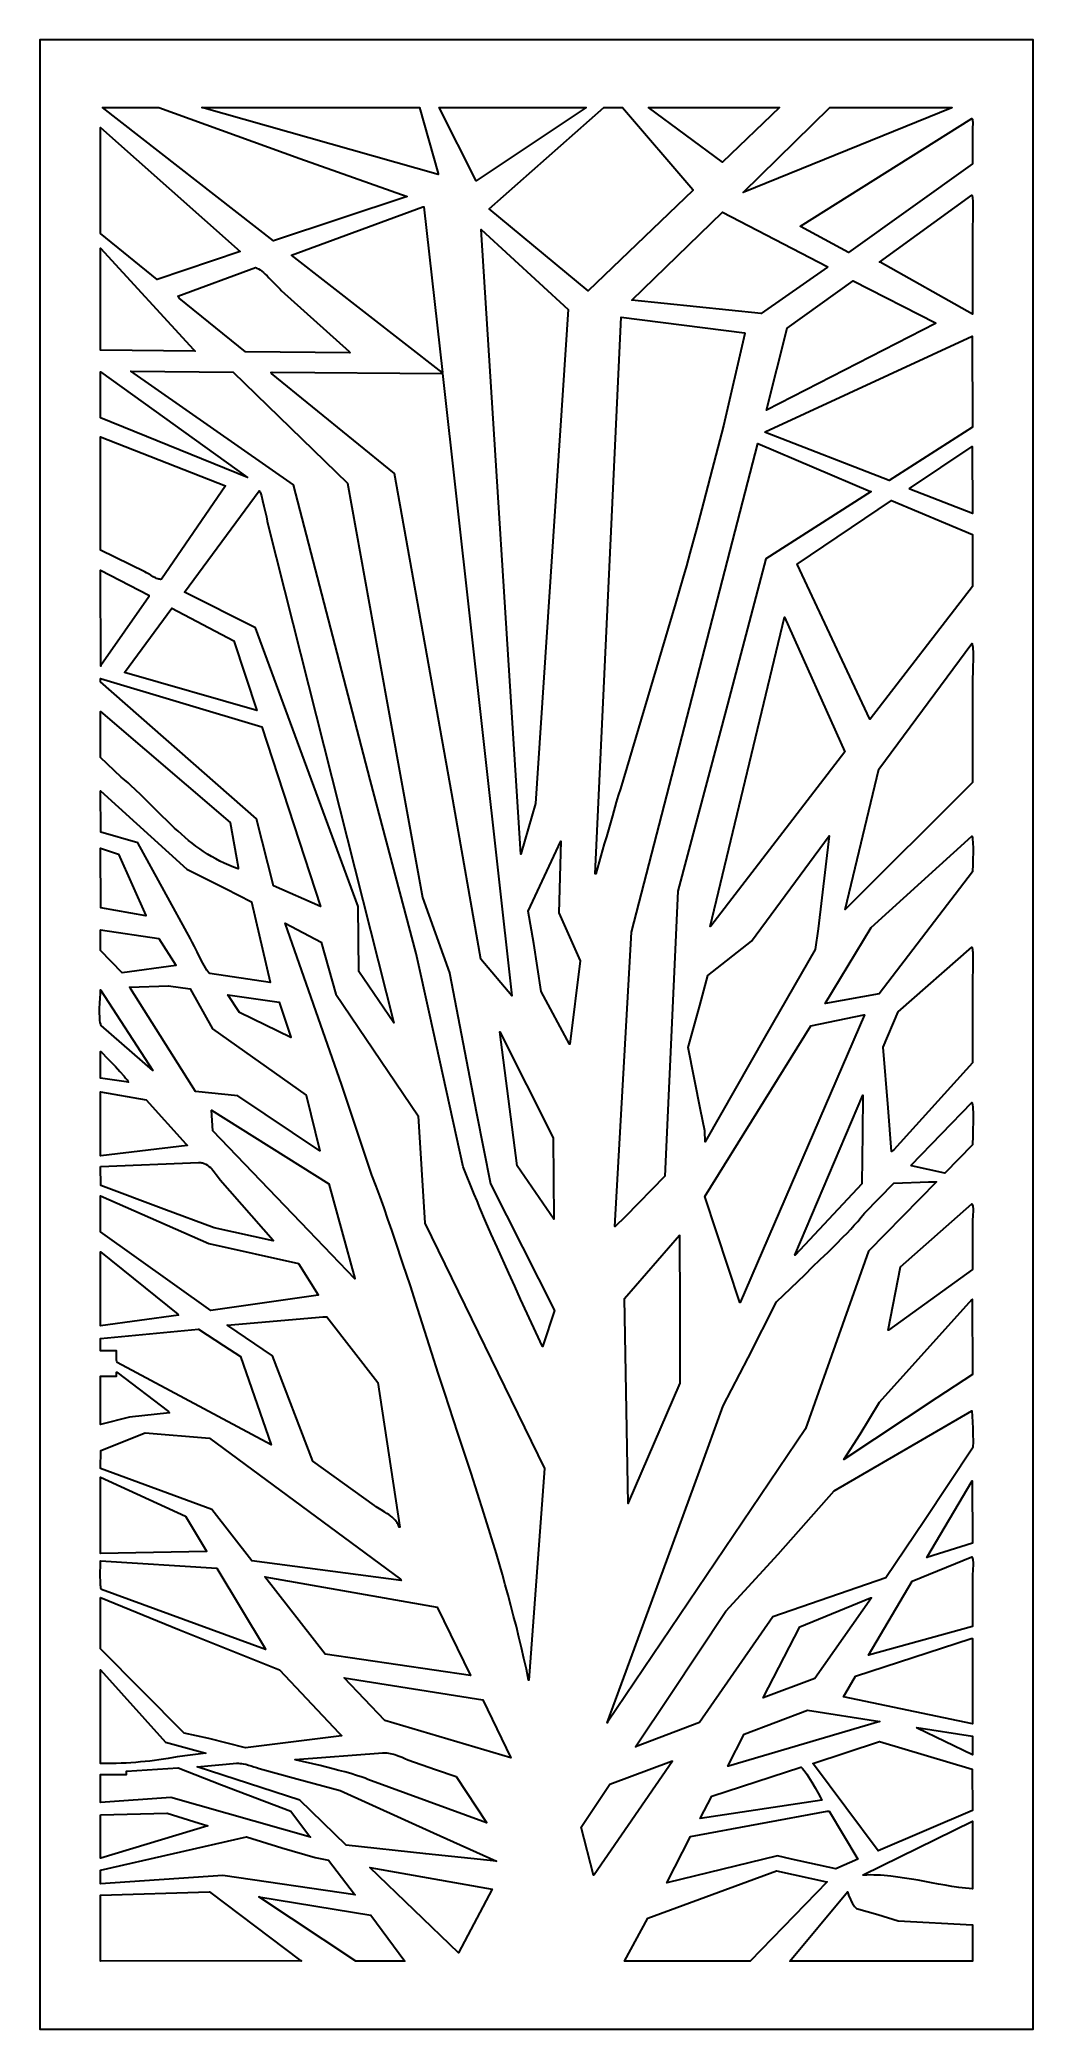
# Model space of a CAD drawing. Header units: centimetres. Extents: x 21 to 27, y -2.9 to 9.
import ezdxf

# ---------------------------------------------------------------- set-up
doc = ezdxf.new("R2010")
doc.units = ezdxf.units.CM
doc.header["$MEASUREMENT"] = 0
doc.layers.add('layer 1', color=7, linetype='Continuous')

msp = doc.modelspace()

# ---------------------------------------------------------------- linework, layer by layer
at = {"layer": 'layer 1', "color": 250, "lineweight": 30}
for points, knots in [([(21.0467, 9.00076), (21.0467, 9.00076), (21.0467, 9.00076), (21.0467, 9.00076), (21.0467, 9.00076), (21.0467, 9.00076), (26.99977, 9.00076), (26.99977, 9.00076), (26.99977, 9.00076), (26.99977, 9.00076), (26.99977, 9.00076), (26.99977, 9.00076), (26.99977, 9.00076), (26.99977, 9.00076), (26.99977, -2.92623), (26.99977, -2.92623), (26.99977, -2.92623), (26.99977, -2.92623), (26.99977, -2.92623), (26.99977, -2.92623), (26.99977, -2.92623), (26.99977, -2.92623), (21.0467, -2.92623), (21.0467, -2.92623), (21.0467, -2.92623), (21.0467, -2.92623), (21.0467, -2.92623), (21.0467, -2.92623), (21.0467, -2.92623), (21.0467, -2.92623), (21.0467, 9.00076), (21.0467, 9.00076), (21.0467, 9.00076), (21.0467, 9.00076), (21.0467, 9.00076), (21.0467, 9.00076)], [0, 0, 0, 0, 0.1, 0.1, 0.1, 0.1, 0.2, 0.2, 0.2, 0.2, 0.3, 0.3, 0.3, 0.3, 0.4, 0.4, 0.4, 0.4, 0.5, 0.5, 0.5, 0.5, 0.6, 0.6, 0.6, 0.6, 0.7, 0.7, 0.7, 0.7, 0.8, 0.8, 0.8, 0.8, 1, 1, 1, 1]), ([(21.42258, 8.59471), (21.42258, 8.59471), (21.42258, 8.59471), (21.42258, 8.59471), (21.42258, 8.59471), (21.42258, 8.59471), (22.44729, 7.79524), (22.44729, 7.79524), (22.44729, 7.79524), (22.44729, 7.79524), (22.44729, 7.79524), (22.44729, 7.79524), (22.44729, 7.79524), (22.44729, 7.79524), (23.24733, 8.06032), (23.24733, 8.06032), (23.24733, 8.06032), (23.24733, 8.06032), (23.24733, 8.06032), (23.24733, 8.06032), (23.24733, 8.06032), (23.24733, 8.06032), (22.60477, 8.28965), (22.60477, 8.28965), (22.60477, 8.28965), (22.60477, 8.28965), (22.60477, 8.28965), (22.60477, 8.28965), (22.60477, 8.28965), (22.60477, 8.28965), (21.76065, 8.59471), (21.76065, 8.59471), (21.76065, 8.59471), (21.76065, 8.59471), (21.76065, 8.59471), (21.76065, 8.59471), (21.76065, 8.59471), (21.76065, 8.59471), (21.42258, 8.59471), (21.42258, 8.59471), (21.42258, 8.59471), (21.42258, 8.59471), (21.42258, 8.59471), (21.42258, 8.59471)], [0, 0, 0, 0, 0.08333333, 0.08333333, 0.08333333, 0.08333333, 0.16666667, 0.16666667, 0.16666667, 0.16666667, 0.25, 0.25, 0.25, 0.25, 0.33333333, 0.33333333, 0.33333333, 0.33333333, 0.41666667, 0.41666667, 0.41666667, 0.41666667, 0.5, 0.5, 0.5, 0.5, 0.58333333, 0.58333333, 0.58333333, 0.58333333, 0.66666667, 0.66666667, 0.66666667, 0.66666667, 0.75, 0.75, 0.75, 0.75, 0.83333333, 0.83333333, 0.83333333, 0.83333333, 1, 1, 1, 1]), ([(22.01683, 8.59471), (22.01683, 8.59471), (22.01683, 8.59471), (22.01683, 8.59471), (22.01683, 8.59471), (22.01683, 8.59471), (23.43421, 8.19288), (23.43421, 8.19288), (23.43421, 8.19288), (23.43421, 8.19288), (23.43421, 8.19288), (23.43421, 8.19288), (23.43421, 8.19288), (23.43421, 8.19288), (23.43421, 8.19918), (23.43421, 8.19918), (23.43421, 8.19918), (23.43421, 8.19918), (23.43421, 8.19918), (23.43421, 8.19918), (23.43421, 8.19918), (23.43421, 8.19918), (23.32294, 8.59471), (23.32294, 8.59471), (23.32294, 8.59471), (23.32294, 8.59471), (23.32294, 8.59471), (23.32294, 8.59471), (23.32294, 8.59471), (23.32294, 8.59471), (22.01683, 8.59471), (22.01683, 8.59471), (22.01683, 8.59471), (22.01683, 8.59471), (22.01683, 8.59471), (22.01683, 8.59471)], [0, 0, 0, 0, 0.1, 0.1, 0.1, 0.1, 0.2, 0.2, 0.2, 0.2, 0.3, 0.3, 0.3, 0.3, 0.4, 0.4, 0.4, 0.4, 0.5, 0.5, 0.5, 0.5, 0.6, 0.6, 0.6, 0.6, 0.7, 0.7, 0.7, 0.7, 0.8, 0.8, 0.8, 0.8, 1, 1, 1, 1]), ([(23.44053, 8.59471), (23.44053, 8.59471), (23.44053, 8.59471), (23.44053, 8.59471), (23.44053, 8.59471), (23.44053, 8.59471), (23.661, 8.155), (23.661, 8.155), (23.661, 8.155), (23.661, 8.155), (23.661, 8.155), (23.661, 8.155), (23.661, 8.155), (23.661, 8.155), (24.32037, 8.59471), (24.32037, 8.59471), (24.32037, 8.59471), (24.32037, 8.59471), (24.32037, 8.59471), (24.32037, 8.59471), (24.32037, 8.59471), (24.32037, 8.59471), (23.44053, 8.59471), (23.44053, 8.59471), (23.44053, 8.59471), (23.44053, 8.59471), (23.44053, 8.59471), (23.44053, 8.59471)], [0, 0, 0, 0, 0.125, 0.125, 0.125, 0.125, 0.25, 0.25, 0.25, 0.25, 0.375, 0.375, 0.375, 0.375, 0.5, 0.5, 0.5, 0.5, 0.625, 0.625, 0.625, 0.625, 0.75, 0.75, 0.75, 0.75, 1, 1, 1, 1]), ([(24.42747, 8.59471), (24.42747, 8.59471), (24.42747, 8.59471), (24.42747, 8.59471), (24.42747, 8.59471), (24.42747, 8.59471), (23.73871, 7.98669), (23.73871, 7.98669), (23.73871, 7.98669), (23.73871, 7.98669), (23.73871, 7.98669), (23.73871, 7.98669), (23.73871, 7.98669), (23.73871, 7.98669), (24.33295, 7.49648), (24.33295, 7.49648), (24.33295, 7.49648), (24.33295, 7.49648), (24.33295, 7.49648), (24.33295, 7.49648), (24.33295, 7.49648), (24.33295, 7.49648), (24.96082, 8.09819), (24.96082, 8.09819), (24.96082, 8.09819), (24.96082, 8.09819), (24.96082, 8.09819), (24.96082, 8.09819), (24.96082, 8.09819), (24.96082, 8.09819), (24.96082, 8.1024), (24.96082, 8.1024), (24.96082, 8.1024), (24.96082, 8.1024), (24.96082, 8.1024), (24.96082, 8.1024), (24.96082, 8.1024), (24.96082, 8.1024), (24.53874, 8.59471), (24.53874, 8.59471), (24.53874, 8.59471), (24.53874, 8.59471), (24.53874, 8.59471), (24.53874, 8.59471), (24.53874, 8.59471), (24.53874, 8.59471), (24.42747, 8.59471), (24.42747, 8.59471), (24.42747, 8.59471), (24.42747, 8.59471), (24.42747, 8.59471), (24.42747, 8.59471)], [0, 0, 0, 0, 0.07142857, 0.07142857, 0.07142857, 0.07142857, 0.14285714, 0.14285714, 0.14285714, 0.14285714, 0.21428571, 0.21428571, 0.21428571, 0.21428571, 0.28571429, 0.28571429, 0.28571429, 0.28571429, 0.35714286, 0.35714286, 0.35714286, 0.35714286, 0.42857143, 0.42857143, 0.42857143, 0.42857143, 0.5, 0.5, 0.5, 0.5, 0.57142857, 0.57142857, 0.57142857, 0.57142857, 0.64285714, 0.64285714, 0.64285714, 0.64285714, 0.71428571, 0.71428571, 0.71428571, 0.71428571, 0.78571429, 0.78571429, 0.78571429, 0.78571429, 0.85714286, 0.85714286, 0.85714286, 0.85714286, 1, 1, 1, 1]), ([(24.69414, 8.59471), (24.69414, 8.59471), (24.69414, 8.59471), (24.69414, 8.59471), (24.69414, 8.59471), (24.69414, 8.59471), (25.1372, 8.26649), (25.1372, 8.26649), (25.1372, 8.26649), (25.1372, 8.26649), (25.1372, 8.26649), (25.1372, 8.26649), (25.1372, 8.26649), (25.1372, 8.26649), (25.47946, 8.59471), (25.47946, 8.59471), (25.47946, 8.59471), (25.47946, 8.59471), (25.47946, 8.59471), (25.47946, 8.59471), (25.47946, 8.59471), (25.47946, 8.59471), (24.69414, 8.59471), (24.69414, 8.59471), (24.69414, 8.59471), (24.69414, 8.59471), (24.69414, 8.59471), (24.69414, 8.59471)], [0, 0, 0, 0, 0.125, 0.125, 0.125, 0.125, 0.25, 0.25, 0.25, 0.25, 0.375, 0.375, 0.375, 0.375, 0.5, 0.5, 0.5, 0.5, 0.625, 0.625, 0.625, 0.625, 0.75, 0.75, 0.75, 0.75, 1, 1, 1, 1]), ([(25.78185, 8.59471), (25.78185, 8.59471), (25.78185, 8.59471), (25.78185, 8.59471), (25.78185, 8.59471), (25.78185, 8.59471), (25.26108, 8.0856), (25.26108, 8.0856), (25.26108, 8.0856), (25.26108, 8.0856), (25.26108, 8.0856), (25.26108, 8.0856), (25.26108, 8.0856), (25.26108, 8.0856), (26.51262, 8.5926), (26.51262, 8.5926), (26.51262, 8.5926), (26.51262, 8.5926), (26.51262, 8.5926), (26.51262, 8.5926), (26.51262, 8.5926), (26.51262, 8.5926), (26.51262, 8.59471), (26.51262, 8.59471), (26.51262, 8.59471), (26.51262, 8.59471), (26.51262, 8.59471), (26.51262, 8.59471), (26.51262, 8.59471), (26.51262, 8.59471), (25.78185, 8.59471), (25.78185, 8.59471), (25.78185, 8.59471), (25.78185, 8.59471), (25.78185, 8.59471), (25.78185, 8.59471)], [0, 0, 0, 0, 0.1, 0.1, 0.1, 0.1, 0.2, 0.2, 0.2, 0.2, 0.3, 0.3, 0.3, 0.3, 0.4, 0.4, 0.4, 0.4, 0.5, 0.5, 0.5, 0.5, 0.6, 0.6, 0.6, 0.6, 0.7, 0.7, 0.7, 0.7, 0.8, 0.8, 0.8, 0.8, 1, 1, 1, 1]), ([(21.40996, 8.47478), (21.40996, 8.47478), (21.40996, 8.47478), (21.40996, 8.47478), (21.40996, 8.47478), (21.40996, 8.47478), (21.40996, 7.83941), (21.40996, 7.83941), (21.40996, 7.83941), (21.40996, 7.83941), (21.40996, 7.83941), (21.40996, 7.83941), (21.40996, 7.83941), (21.40996, 7.83941), (21.75015, 7.5638), (21.75015, 7.5638), (21.75015, 7.5638), (21.75015, 7.5638), (21.75015, 7.5638), (21.75015, 7.5638), (21.75015, 7.5638), (21.75015, 7.5638), (22.2478, 7.73213), (22.2478, 7.73213), (22.2478, 7.73213), (22.2478, 7.73213), (22.2478, 7.73213), (22.2478, 7.73213), (22.2478, 7.73213), (22.2478, 7.73213), (21.40996, 8.47478), (21.40996, 8.47478), (21.40996, 8.47478), (21.40996, 8.47478), (21.40996, 8.47478), (21.40996, 8.47478)], [0, 0, 0, 0, 0.1, 0.1, 0.1, 0.1, 0.2, 0.2, 0.2, 0.2, 0.3, 0.3, 0.3, 0.3, 0.4, 0.4, 0.4, 0.4, 0.5, 0.5, 0.5, 0.5, 0.6, 0.6, 0.6, 0.6, 0.7, 0.7, 0.7, 0.7, 0.8, 0.8, 0.8, 0.8, 1, 1, 1, 1]), ([(26.6323, 8.52949), (26.6323, 8.52949), (26.6323, 8.52949), (26.6323, 8.52949), (26.6323, 8.52949), (26.6323, 8.52949), (25.60547, 7.88359), (25.60547, 7.88359), (25.60547, 7.88359), (25.60547, 7.88359), (25.60547, 7.88359), (25.60547, 7.88359), (25.60547, 7.88359), (25.60547, 7.88359), (25.60547, 7.88149), (25.60547, 7.88149), (25.60547, 7.88149), (25.60547, 7.88149), (25.60547, 7.88149), (25.60547, 7.88149), (25.60547, 7.88149), (25.60547, 7.88149), (25.89314, 7.7258), (25.89314, 7.7258), (25.89314, 7.7258), (25.89314, 7.7258), (25.89314, 7.7258), (25.89314, 7.7258), (25.89314, 7.7258), (25.89314, 7.7258), (26.63652, 8.25807), (26.63652, 8.25807), (26.63652, 8.25807), (26.63652, 8.25807), (26.63652, 8.25807), (26.63652, 8.25807), (26.63652, 8.25807), (26.63652, 8.25807), (26.63652, 8.45797), (26.63652, 8.45797), (26.63652, 8.45797), (26.63652, 8.45797), (26.63652, 8.45797), (26.63652, 8.45797), (26.63652, 8.45797), (26.63652, 8.45797), (26.63703, 8.47584), (26.63703, 8.47584), (26.63703, 8.47584), (26.63703, 8.47584), (26.63807, 8.49688), (26.63807, 8.49688), (26.63807, 8.49688), (26.63807, 8.49688), (26.63807, 8.50689), (26.63807, 8.50689), (26.63807, 8.50689), (26.63807, 8.50689), (26.63703, 8.51635), (26.63703, 8.51635), (26.63703, 8.51635), (26.63703, 8.51635), (26.63652, 8.52055), (26.63652, 8.52055), (26.63652, 8.52055), (26.63652, 8.52055), (26.63544, 8.52424), (26.63544, 8.52424), (26.63544, 8.52424), (26.63544, 8.52424), (26.63388, 8.52686), (26.63388, 8.52686), (26.63388, 8.52686), (26.63388, 8.52686), (26.6323, 8.52949), (26.6323, 8.52949), (26.6323, 8.52949), (26.6323, 8.52949), (26.6323, 8.52949), (26.6323, 8.52949)], [0, 0, 0, 0, 0.04761905, 0.04761905, 0.04761905, 0.04761905, 0.0952381, 0.0952381, 0.0952381, 0.0952381, 0.14285714, 0.14285714, 0.14285714, 0.14285714, 0.19047619, 0.19047619, 0.19047619, 0.19047619, 0.23809524, 0.23809524, 0.23809524, 0.23809524, 0.28571429, 0.28571429, 0.28571429, 0.28571429, 0.33333333, 0.33333333, 0.33333333, 0.33333333, 0.38095238, 0.38095238, 0.38095238, 0.38095238, 0.42857143, 0.42857143, 0.42857143, 0.42857143, 0.47619048, 0.47619048, 0.47619048, 0.47619048, 0.52380952, 0.52380952, 0.52380952, 0.52380952, 0.57142857, 0.57142857, 0.57142857, 0.57142857, 0.61904762, 0.61904762, 0.61904762, 0.61904762, 0.66666667, 0.66666667, 0.66666667, 0.66666667, 0.71428571, 0.71428571, 0.71428571, 0.71428571, 0.76190476, 0.76190476, 0.76190476, 0.76190476, 0.80952381, 0.80952381, 0.80952381, 0.80952381, 0.85714286, 0.85714286, 0.85714286, 0.85714286, 0.9047619, 0.9047619, 0.9047619, 0.9047619, 1, 1, 1, 1]), ([(23.34184, 7.99931), (23.34184, 7.99931), (23.34184, 7.99931), (23.34184, 7.99931), (23.34184, 7.99931), (23.34184, 7.99931), (22.5544, 7.70895), (22.5544, 7.70895), (22.5544, 7.70895), (22.5544, 7.70895), (22.5544, 7.70895), (22.5544, 7.70895), (22.5544, 7.70895), (22.5544, 7.70895), (23.45733, 7.00627), (23.45733, 7.00627), (23.45733, 7.00627), (23.45733, 7.00627), (23.45733, 7.00627), (23.45733, 7.00627), (23.45733, 7.00627), (23.45733, 7.00627), (23.45941, 7.00627), (23.45941, 7.00627), (23.45941, 7.00627), (23.45941, 7.00627), (23.45941, 7.00627), (23.45941, 7.00627), (23.45941, 7.00627), (23.45941, 7.00627), (23.34814, 7.99931), (23.34814, 7.99931), (23.34814, 7.99931), (23.34814, 7.99931), (23.34814, 7.99931), (23.34814, 7.99931), (23.34814, 7.99931), (23.34814, 7.99931), (23.34184, 7.99931), (23.34184, 7.99931), (23.34184, 7.99931), (23.34184, 7.99931), (23.34184, 7.99931), (23.34184, 7.99931)], [0, 0, 0, 0, 0.08333333, 0.08333333, 0.08333333, 0.08333333, 0.16666667, 0.16666667, 0.16666667, 0.16666667, 0.25, 0.25, 0.25, 0.25, 0.33333333, 0.33333333, 0.33333333, 0.33333333, 0.41666667, 0.41666667, 0.41666667, 0.41666667, 0.5, 0.5, 0.5, 0.5, 0.58333333, 0.58333333, 0.58333333, 0.58333333, 0.66666667, 0.66666667, 0.66666667, 0.66666667, 0.75, 0.75, 0.75, 0.75, 0.83333333, 0.83333333, 0.83333333, 0.83333333, 1, 1, 1, 1]), ([(26.6323, 8.06874), (26.6323, 8.06874), (26.6323, 8.06874), (26.6323, 8.06874), (26.6323, 8.06874), (26.6323, 8.06874), (26.07793, 7.6669), (26.07793, 7.6669), (26.07793, 7.6669), (26.07793, 7.6669), (26.07793, 7.6669), (26.07793, 7.6669), (26.07793, 7.6669), (26.07793, 7.6669), (26.08214, 7.6669), (26.08214, 7.6669), (26.08214, 7.6669), (26.08214, 7.6669), (26.08214, 7.6669), (26.08214, 7.6669), (26.08214, 7.6669), (26.08214, 7.6669), (26.63652, 7.3555), (26.63652, 7.3555), (26.63652, 7.3555), (26.63652, 7.3555), (26.63652, 7.3555), (26.63652, 7.3555), (26.63652, 7.3555), (26.63652, 7.3555), (26.63652, 7.88359), (26.63652, 7.88359), (26.63652, 7.88359), (26.63652, 7.88359), (26.63652, 7.88359), (26.63652, 7.88359), (26.63652, 7.88359), (26.63652, 7.88359), (26.63754, 7.92359), (26.63754, 7.92359), (26.63754, 7.92359), (26.63754, 7.92359), (26.63807, 7.95197), (26.63807, 7.95197), (26.63807, 7.95197), (26.63807, 7.95197), (26.63859, 7.98249), (26.63859, 7.98249), (26.63859, 7.98249), (26.63859, 7.98249), (26.63859, 8.01245), (26.63859, 8.01245), (26.63859, 8.01245), (26.63859, 8.01245), (26.63859, 8.02614), (26.63859, 8.02614), (26.63859, 8.02614), (26.63859, 8.02614), (26.63807, 8.03821), (26.63807, 8.03821), (26.63807, 8.03821), (26.63807, 8.03821), (26.63703, 8.04927), (26.63703, 8.04927), (26.63703, 8.04927), (26.63703, 8.04927), (26.63597, 8.05822), (26.63597, 8.05822), (26.63597, 8.05822), (26.63597, 8.05822), (26.6344, 8.06454), (26.6344, 8.06454), (26.6344, 8.06454), (26.6344, 8.06454), (26.63333, 8.06717), (26.63333, 8.06717), (26.63333, 8.06717), (26.63333, 8.06717), (26.6323, 8.06874), (26.6323, 8.06874), (26.6323, 8.06874), (26.6323, 8.06874), (26.6323, 8.06874), (26.6323, 8.06874)], [0, 0, 0, 0, 0.04545455, 0.04545455, 0.04545455, 0.04545455, 0.09090909, 0.09090909, 0.09090909, 0.09090909, 0.13636364, 0.13636364, 0.13636364, 0.13636364, 0.18181818, 0.18181818, 0.18181818, 0.18181818, 0.22727273, 0.22727273, 0.22727273, 0.22727273, 0.27272727, 0.27272727, 0.27272727, 0.27272727, 0.31818182, 0.31818182, 0.31818182, 0.31818182, 0.36363636, 0.36363636, 0.36363636, 0.36363636, 0.40909091, 0.40909091, 0.40909091, 0.40909091, 0.45454545, 0.45454545, 0.45454545, 0.45454545, 0.5, 0.5, 0.5, 0.5, 0.54545455, 0.54545455, 0.54545455, 0.54545455, 0.59090909, 0.59090909, 0.59090909, 0.59090909, 0.63636364, 0.63636364, 0.63636364, 0.63636364, 0.68181818, 0.68181818, 0.68181818, 0.68181818, 0.72727273, 0.72727273, 0.72727273, 0.72727273, 0.77272727, 0.77272727, 0.77272727, 0.77272727, 0.81818182, 0.81818182, 0.81818182, 0.81818182, 0.86363636, 0.86363636, 0.86363636, 0.86363636, 0.90909091, 0.90909091, 0.90909091, 0.90909091, 1, 1, 1, 1]), ([(25.1372, 7.96775), (25.1372, 7.96775), (25.1372, 7.96775), (25.1372, 7.96775), (25.1372, 7.96775), (25.1372, 7.96775), (24.59546, 7.43965), (24.59546, 7.43965), (24.59546, 7.43965), (24.59546, 7.43965), (24.59546, 7.43965), (24.59546, 7.43965), (24.59546, 7.43965), (24.59546, 7.43965), (25.37029, 7.35973), (25.37029, 7.35973), (25.37029, 7.35973), (25.37029, 7.35973), (25.37029, 7.35973), (25.37029, 7.35973), (25.37029, 7.35973), (25.37029, 7.35973), (25.76715, 7.63744), (25.76715, 7.63744), (25.76715, 7.63744), (25.76715, 7.63744), (25.76715, 7.63744), (25.76715, 7.63744), (25.76715, 7.63744), (25.76715, 7.63744), (25.76506, 7.64165), (25.76506, 7.64165), (25.76506, 7.64165), (25.76506, 7.64165), (25.76506, 7.64165), (25.76506, 7.64165), (25.76506, 7.64165), (25.76506, 7.64165), (25.1372, 7.96775), (25.1372, 7.96775), (25.1372, 7.96775), (25.1372, 7.96775), (25.1372, 7.96775), (25.1372, 7.96775)], [0, 0, 0, 0, 0.08333333, 0.08333333, 0.08333333, 0.08333333, 0.16666667, 0.16666667, 0.16666667, 0.16666667, 0.25, 0.25, 0.25, 0.25, 0.33333333, 0.33333333, 0.33333333, 0.33333333, 0.41666667, 0.41666667, 0.41666667, 0.41666667, 0.5, 0.5, 0.5, 0.5, 0.58333333, 0.58333333, 0.58333333, 0.58333333, 0.66666667, 0.66666667, 0.66666667, 0.66666667, 0.75, 0.75, 0.75, 0.75, 0.83333333, 0.83333333, 0.83333333, 0.83333333, 1, 1, 1, 1]), ([(23.69251, 7.86255), (23.69251, 7.86255), (23.69251, 7.86255), (23.69251, 7.86255), (23.69251, 7.86255), (23.69251, 7.86255), (23.92979, 4.11763), (23.92979, 4.11763), (23.92979, 4.11763), (23.92979, 4.11763), (23.92979, 4.11763), (23.92979, 4.11763), (23.92979, 4.11763), (23.92979, 4.11763), (24.01797, 4.42267), (24.01797, 4.42267), (24.01797, 4.42267), (24.01797, 4.42267), (24.01797, 4.42267), (24.01797, 4.42267), (24.01797, 4.42267), (24.01797, 4.42267), (24.21329, 7.38287), (24.21329, 7.38287), (24.21329, 7.38287), (24.21329, 7.38287), (24.21329, 7.38287), (24.21329, 7.38287), (24.21329, 7.38287), (24.21329, 7.38287), (23.69251, 7.86255), (23.69251, 7.86255), (23.69251, 7.86255), (23.69251, 7.86255), (23.69251, 7.86255), (23.69251, 7.86255)], [0, 0, 0, 0, 0.1, 0.1, 0.1, 0.1, 0.2, 0.2, 0.2, 0.2, 0.3, 0.3, 0.3, 0.3, 0.4, 0.4, 0.4, 0.4, 0.5, 0.5, 0.5, 0.5, 0.6, 0.6, 0.6, 0.6, 0.7, 0.7, 0.7, 0.7, 0.8, 0.8, 0.8, 0.8, 1, 1, 1, 1]), ([(21.40996, 7.14094), (21.40996, 7.14094), (21.40996, 7.14094), (21.40996, 7.14094), (21.40996, 7.14094), (21.40996, 7.14094), (21.97693, 7.13458), (21.97693, 7.13458), (21.97693, 7.13458), (21.97693, 7.13458), (21.97693, 7.13458), (21.97693, 7.13458), (21.97693, 7.13458), (21.97693, 7.13458), (21.96853, 7.14302), (21.96853, 7.14302), (21.96853, 7.14302), (21.96853, 7.14302), (21.96853, 7.14302), (21.96853, 7.14302), (21.96853, 7.14302), (21.96853, 7.14302), (21.40996, 7.75104), (21.40996, 7.75104), (21.40996, 7.75104), (21.40996, 7.75104), (21.40996, 7.75104), (21.40996, 7.75104), (21.40996, 7.75104), (21.40996, 7.75104), (21.40996, 7.14094), (21.40996, 7.14094), (21.40996, 7.14094), (21.40996, 7.14094), (21.40996, 7.14094), (21.40996, 7.14094)], [0, 0, 0, 0, 0.1, 0.1, 0.1, 0.1, 0.2, 0.2, 0.2, 0.2, 0.3, 0.3, 0.3, 0.3, 0.4, 0.4, 0.4, 0.4, 0.5, 0.5, 0.5, 0.5, 0.6, 0.6, 0.6, 0.6, 0.7, 0.7, 0.7, 0.7, 0.8, 0.8, 0.8, 0.8, 1, 1, 1, 1]), ([(22.3402, 7.63534), (22.3402, 7.63534), (22.3402, 7.63534), (22.3402, 7.63534), (22.3402, 7.63534), (22.3402, 7.63534), (21.87404, 7.46283), (21.87404, 7.46283), (21.87404, 7.46283), (21.87404, 7.46283), (21.87404, 7.46283), (21.87404, 7.46283), (21.87404, 7.46283), (21.87404, 7.46283), (21.88243, 7.45228), (21.88243, 7.45228), (21.88243, 7.45228), (21.88243, 7.45228), (21.88243, 7.45228), (21.88243, 7.45228), (21.88243, 7.45228), (21.88243, 7.45228), (22.27931, 7.13041), (22.27931, 7.13041), (22.27931, 7.13041), (22.27931, 7.13041), (22.27931, 7.13041), (22.27931, 7.13041), (22.27931, 7.13041), (22.27931, 7.13041), (22.90507, 7.12408), (22.90507, 7.12408), (22.90507, 7.12408), (22.90507, 7.12408), (22.90507, 7.12408), (22.90507, 7.12408), (22.90507, 7.12408), (22.90507, 7.12408), (22.90507, 7.1262), (22.90507, 7.1262), (22.90507, 7.1262), (22.90507, 7.1262), (22.90507, 7.1262), (22.90507, 7.1262), (22.90507, 7.1262), (22.90507, 7.1262), (22.90088, 7.1325), (22.90088, 7.1325), (22.90088, 7.1325), (22.90088, 7.1325), (22.90088, 7.1325), (22.90088, 7.1325), (22.90088, 7.1325), (22.90088, 7.1325), (22.4935, 7.49858), (22.4935, 7.49858), (22.4935, 7.49858), (22.4935, 7.49858), (22.4935, 7.49858), (22.4935, 7.49858), (22.4935, 7.49858), (22.4935, 7.49858), (22.48666, 7.5049), (22.48666, 7.5049), (22.48666, 7.5049), (22.48666, 7.5049), (22.47879, 7.51279), (22.47879, 7.51279), (22.47879, 7.51279), (22.47879, 7.51279), (22.46095, 7.53118), (22.46095, 7.53118), (22.46095, 7.53118), (22.46095, 7.53118), (22.44097, 7.55223), (22.44097, 7.55223), (22.44097, 7.55223), (22.44097, 7.55223), (22.41948, 7.57433), (22.41948, 7.57433), (22.41948, 7.57433), (22.41948, 7.57433), (22.40845, 7.58484), (22.40845, 7.58484), (22.40845, 7.58484), (22.40845, 7.58484), (22.39795, 7.59536), (22.39795, 7.59536), (22.39795, 7.59536), (22.39795, 7.59536), (22.38692, 7.60484), (22.38692, 7.60484), (22.38692, 7.60484), (22.38692, 7.60484), (22.37644, 7.61378), (22.37644, 7.61378), (22.37644, 7.61378), (22.37644, 7.61378), (22.36647, 7.62113), (22.36647, 7.62113), (22.36647, 7.62113), (22.36647, 7.62113), (22.35701, 7.62744), (22.35701, 7.62744), (22.35701, 7.62744), (22.35701, 7.62744), (22.34807, 7.63217), (22.34807, 7.63217), (22.34807, 7.63217), (22.34807, 7.63217), (22.3444, 7.6343), (22.3444, 7.6343), (22.3444, 7.6343), (22.3444, 7.6343), (22.3402, 7.63534), (22.3402, 7.63534), (22.3402, 7.63534), (22.3402, 7.63534), (22.3402, 7.63534), (22.3402, 7.63534)], [0, 0, 0, 0, 0.03225806, 0.03225806, 0.03225806, 0.03225806, 0.06451613, 0.06451613, 0.06451613, 0.06451613, 0.09677419, 0.09677419, 0.09677419, 0.09677419, 0.12903226, 0.12903226, 0.12903226, 0.12903226, 0.16129032, 0.16129032, 0.16129032, 0.16129032, 0.19354839, 0.19354839, 0.19354839, 0.19354839, 0.22580645, 0.22580645, 0.22580645, 0.22580645, 0.25806452, 0.25806452, 0.25806452, 0.25806452, 0.29032258, 0.29032258, 0.29032258, 0.29032258, 0.32258065, 0.32258065, 0.32258065, 0.32258065, 0.35483871, 0.35483871, 0.35483871, 0.35483871, 0.38709677, 0.38709677, 0.38709677, 0.38709677, 0.41935484, 0.41935484, 0.41935484, 0.41935484, 0.4516129, 0.4516129, 0.4516129, 0.4516129, 0.48387097, 0.48387097, 0.48387097, 0.48387097, 0.51612903, 0.51612903, 0.51612903, 0.51612903, 0.5483871, 0.5483871, 0.5483871, 0.5483871, 0.58064516, 0.58064516, 0.58064516, 0.58064516, 0.61290323, 0.61290323, 0.61290323, 0.61290323, 0.64516129, 0.64516129, 0.64516129, 0.64516129, 0.67741935, 0.67741935, 0.67741935, 0.67741935, 0.70967742, 0.70967742, 0.70967742, 0.70967742, 0.74193548, 0.74193548, 0.74193548, 0.74193548, 0.77419355, 0.77419355, 0.77419355, 0.77419355, 0.80645161, 0.80645161, 0.80645161, 0.80645161, 0.83870968, 0.83870968, 0.83870968, 0.83870968, 0.87096774, 0.87096774, 0.87096774, 0.87096774, 0.90322581, 0.90322581, 0.90322581, 0.90322581, 0.93548387, 0.93548387, 0.93548387, 0.93548387, 1, 1, 1, 1]), ([(25.92044, 7.55536), (25.92044, 7.55536), (25.92044, 7.55536), (25.92044, 7.55536), (25.92044, 7.55536), (25.92044, 7.55536), (25.52567, 7.27136), (25.52567, 7.27136), (25.52567, 7.27136), (25.52567, 7.27136), (25.52567, 7.27136), (25.52567, 7.27136), (25.52567, 7.27136), (25.52567, 7.27136), (25.40177, 6.78115), (25.40177, 6.78115), (25.40177, 6.78115), (25.40177, 6.78115), (25.40177, 6.78115), (25.40177, 6.78115), (25.40177, 6.78115), (25.40177, 6.78115), (26.41391, 7.30082), (26.41391, 7.30082), (26.41391, 7.30082), (26.41391, 7.30082), (26.41391, 7.30082), (26.41391, 7.30082), (26.41391, 7.30082), (26.41391, 7.30082), (26.41391, 7.30294), (26.41391, 7.30294), (26.41391, 7.30294), (26.41391, 7.30294), (26.41391, 7.30294), (26.41391, 7.30294), (26.41391, 7.30294), (26.41391, 7.30294), (25.92044, 7.55536), (25.92044, 7.55536), (25.92044, 7.55536), (25.92044, 7.55536), (25.92044, 7.55536), (25.92044, 7.55536)], [0, 0, 0, 0, 0.08333333, 0.08333333, 0.08333333, 0.08333333, 0.16666667, 0.16666667, 0.16666667, 0.16666667, 0.25, 0.25, 0.25, 0.25, 0.33333333, 0.33333333, 0.33333333, 0.33333333, 0.41666667, 0.41666667, 0.41666667, 0.41666667, 0.5, 0.5, 0.5, 0.5, 0.58333333, 0.58333333, 0.58333333, 0.58333333, 0.66666667, 0.66666667, 0.66666667, 0.66666667, 0.75, 0.75, 0.75, 0.75, 0.83333333, 0.83333333, 0.83333333, 0.83333333, 1, 1, 1, 1]), ([(24.53035, 7.33868), (24.53035, 7.33868), (24.53035, 7.33868), (24.53035, 7.33868), (24.53035, 7.33868), (24.53035, 7.33868), (24.37496, 3.99979), (24.37496, 3.99979), (24.37496, 3.99979), (24.37496, 3.99979), (24.37496, 3.99979), (24.37496, 3.99979), (24.37496, 3.99979), (24.37496, 3.99979), (24.37706, 3.99979), (24.37706, 3.99979), (24.37706, 3.99979), (24.37706, 3.99979), (24.37706, 3.99979), (24.37706, 3.99979), (24.37706, 3.99979), (24.37706, 3.99979), (24.37916, 3.99979), (24.37916, 3.99979), (24.37916, 3.99979), (24.37916, 3.99979), (24.37916, 3.99979), (24.37916, 3.99979), (24.37916, 3.99979), (24.37916, 3.99979), (24.42954, 4.18074), (24.42954, 4.18074), (24.42954, 4.18074), (24.42954, 4.18074), (24.42954, 4.18074), (24.42954, 4.18074), (24.42954, 4.18074), (24.42954, 4.18074), (24.44215, 4.22281), (24.44215, 4.22281), (24.44215, 4.22281), (24.44215, 4.22281), (24.45423, 4.26438), (24.45423, 4.26438), (24.45423, 4.26438), (24.45423, 4.26438), (24.47785, 4.34749), (24.47785, 4.34749), (24.47785, 4.34749), (24.47785, 4.34749), (24.50149, 4.42953), (24.50149, 4.42953), (24.50149, 4.42953), (24.50149, 4.42953), (24.51354, 4.47056), (24.51354, 4.47056), (24.51354, 4.47056), (24.51354, 4.47056), (24.52616, 4.51105), (24.52616, 4.51105), (24.52616, 4.51105), (24.52616, 4.51105), (24.52616, 4.51105), (24.52616, 4.51105), (24.52616, 4.51105), (24.52616, 4.51105), (24.81173, 5.47252), (24.81173, 5.47252), (24.81173, 5.47252), (24.81173, 5.47252), (24.81173, 5.47252), (24.81173, 5.47252), (24.81173, 5.47252), (24.81173, 5.47252), (24.83431, 5.54721), (24.83431, 5.54721), (24.83431, 5.54721), (24.83431, 5.54721), (24.85688, 5.62191), (24.85688, 5.62191), (24.85688, 5.62191), (24.85688, 5.62191), (24.87839, 5.69712), (24.87839, 5.69712), (24.87839, 5.69712), (24.87839, 5.69712), (24.89993, 5.77233), (24.89993, 5.77233), (24.89993, 5.77233), (24.89993, 5.77233), (24.92142, 5.84754), (24.92142, 5.84754), (24.92142, 5.84754), (24.92142, 5.84754), (24.94243, 5.92327), (24.94243, 5.92327), (24.94243, 5.92327), (24.94243, 5.92327), (24.98339, 6.07478), (24.98339, 6.07478), (24.98339, 6.07478), (24.98339, 6.07478), (25.0238, 6.22731), (25.0238, 6.22731), (25.0238, 6.22731), (25.0238, 6.22731), (25.06423, 6.37983), (25.06423, 6.37983), (25.06423, 6.37983), (25.06423, 6.37983), (25.1435, 6.68646), (25.1435, 6.68646), (25.1435, 6.68646), (25.1435, 6.68646), (25.1435, 6.68646), (25.1435, 6.68646), (25.1435, 6.68646), (25.1435, 6.68646), (25.27158, 7.23981), (25.27158, 7.23981), (25.27158, 7.23981), (25.27158, 7.23981), (25.27158, 7.23981), (25.27158, 7.23981), (25.27158, 7.23981), (25.27158, 7.23981), (25.26949, 7.24402), (25.26949, 7.24402), (25.26949, 7.24402), (25.26949, 7.24402), (25.26949, 7.24402), (25.26949, 7.24402), (25.26949, 7.24402), (25.26949, 7.24402), (24.53035, 7.33868), (24.53035, 7.33868), (24.53035, 7.33868), (24.53035, 7.33868), (24.53035, 7.33868), (24.53035, 7.33868)], [0, 0, 0, 0, 0.02777778, 0.02777778, 0.02777778, 0.02777778, 0.05555556, 0.05555556, 0.05555556, 0.05555556, 0.08333333, 0.08333333, 0.08333333, 0.08333333, 0.11111111, 0.11111111, 0.11111111, 0.11111111, 0.13888889, 0.13888889, 0.13888889, 0.13888889, 0.16666667, 0.16666667, 0.16666667, 0.16666667, 0.19444444, 0.19444444, 0.19444444, 0.19444444, 0.22222222, 0.22222222, 0.22222222, 0.22222222, 0.25, 0.25, 0.25, 0.25, 0.27777778, 0.27777778, 0.27777778, 0.27777778, 0.30555556, 0.30555556, 0.30555556, 0.30555556, 0.33333333, 0.33333333, 0.33333333, 0.33333333, 0.36111111, 0.36111111, 0.36111111, 0.36111111, 0.38888889, 0.38888889, 0.38888889, 0.38888889, 0.41666667, 0.41666667, 0.41666667, 0.41666667, 0.44444444, 0.44444444, 0.44444444, 0.44444444, 0.47222222, 0.47222222, 0.47222222, 0.47222222, 0.5, 0.5, 0.5, 0.5, 0.52777778, 0.52777778, 0.52777778, 0.52777778, 0.55555556, 0.55555556, 0.55555556, 0.55555556, 0.58333333, 0.58333333, 0.58333333, 0.58333333, 0.61111111, 0.61111111, 0.61111111, 0.61111111, 0.63888889, 0.63888889, 0.63888889, 0.63888889, 0.66666667, 0.66666667, 0.66666667, 0.66666667, 0.69444444, 0.69444444, 0.69444444, 0.69444444, 0.72222222, 0.72222222, 0.72222222, 0.72222222, 0.75, 0.75, 0.75, 0.75, 0.77777778, 0.77777778, 0.77777778, 0.77777778, 0.80555556, 0.80555556, 0.80555556, 0.80555556, 0.83333333, 0.83333333, 0.83333333, 0.83333333, 0.86111111, 0.86111111, 0.86111111, 0.86111111, 0.88888889, 0.88888889, 0.88888889, 0.88888889, 0.91666667, 0.91666667, 0.91666667, 0.91666667, 0.94444444, 0.94444444, 0.94444444, 0.94444444, 1, 1, 1, 1]), ([(26.6344, 7.22297), (26.6344, 7.22297), (26.6344, 7.22297), (26.6344, 7.22297), (26.6344, 7.22297), (26.6344, 7.22297), (25.39338, 6.65073), (25.39338, 6.65073), (25.39338, 6.65073), (25.39338, 6.65073), (25.39338, 6.65073), (25.39338, 6.65073), (25.39338, 6.65073), (25.39338, 6.65073), (25.39549, 6.6465), (25.39549, 6.6465), (25.39549, 6.6465), (25.39549, 6.6465), (25.39549, 6.6465), (25.39549, 6.6465), (25.39549, 6.6465), (25.39549, 6.6465), (26.13673, 6.35825), (26.13673, 6.35825), (26.13673, 6.35825), (26.13673, 6.35825), (26.13673, 6.35825), (26.13673, 6.35825), (26.13673, 6.35825), (26.13673, 6.35825), (26.63652, 6.67805), (26.63652, 6.67805), (26.63652, 6.67805), (26.63652, 6.67805), (26.63652, 6.67805), (26.63652, 6.67805), (26.63652, 6.67805), (26.63652, 6.67805), (26.6344, 7.22297), (26.6344, 7.22297), (26.6344, 7.22297), (26.6344, 7.22297), (26.6344, 7.22297), (26.6344, 7.22297)], [0, 0, 0, 0, 0.08333333, 0.08333333, 0.08333333, 0.08333333, 0.16666667, 0.16666667, 0.16666667, 0.16666667, 0.25, 0.25, 0.25, 0.25, 0.33333333, 0.33333333, 0.33333333, 0.33333333, 0.41666667, 0.41666667, 0.41666667, 0.41666667, 0.5, 0.5, 0.5, 0.5, 0.58333333, 0.58333333, 0.58333333, 0.58333333, 0.66666667, 0.66666667, 0.66666667, 0.66666667, 0.75, 0.75, 0.75, 0.75, 0.83333333, 0.83333333, 0.83333333, 0.83333333, 1, 1, 1, 1]), ([(21.40996, 7.01047), (21.40996, 7.01047), (21.40996, 7.01047), (21.40996, 7.01047), (21.40996, 7.01047), (21.40996, 7.01047), (21.40996, 6.73487), (21.40996, 6.73487), (21.40996, 6.73487), (21.40996, 6.73487), (21.40996, 6.73487), (21.40996, 6.73487), (21.40996, 6.73487), (21.40996, 6.73487), (22.2919, 6.37722), (22.2919, 6.37722), (22.2919, 6.37722), (22.2919, 6.37722), (22.2919, 6.37722), (22.2919, 6.37722), (22.2919, 6.37722), (22.2919, 6.37722), (21.40996, 7.01047), (21.40996, 7.01047), (21.40996, 7.01047), (21.40996, 7.01047), (21.40996, 7.01047), (21.40996, 7.01047)], [0, 0, 0, 0, 0.125, 0.125, 0.125, 0.125, 0.25, 0.25, 0.25, 0.25, 0.375, 0.375, 0.375, 0.375, 0.5, 0.5, 0.5, 0.5, 0.625, 0.625, 0.625, 0.625, 0.75, 0.75, 0.75, 0.75, 1, 1, 1, 1]), ([(21.59265, 7.01468), (21.59265, 7.01468), (21.59265, 7.01468), (21.59265, 7.01468), (21.59265, 7.01468), (21.59265, 7.01468), (22.56699, 6.33303), (22.56699, 6.33303), (22.56699, 6.33303), (22.56699, 6.33303), (22.56699, 6.33303), (22.56699, 6.33303), (22.56699, 6.33303), (22.56699, 6.33303), (23.02687, 4.56363), (23.02687, 4.56363), (23.02687, 4.56363), (23.02687, 4.56363), (23.02687, 4.56363), (23.02687, 4.56363), (23.02687, 4.56363), (23.02687, 4.56363), (23.30191, 3.52222), (23.30191, 3.52222), (23.30191, 3.52222), (23.30191, 3.52222), (23.30191, 3.52222), (23.30191, 3.52222), (23.30191, 3.52222), (23.30191, 3.52222), (23.38382, 3.15402), (23.38382, 3.15402), (23.38382, 3.15402), (23.38382, 3.15402), (23.38382, 3.15402), (23.38382, 3.15402), (23.38382, 3.15402), (23.38382, 3.15402), (23.58331, 2.24305), (23.58331, 2.24305), (23.58331, 2.24305), (23.58331, 2.24305), (23.58331, 2.24305), (23.58331, 2.24305), (23.58331, 2.24305), (23.58331, 2.24305), (23.65049, 2.08103), (23.65049, 2.08103), (23.65049, 2.08103), (23.65049, 2.08103), (23.65049, 2.08103), (23.65049, 2.08103), (23.65049, 2.08103), (23.65049, 2.08103), (23.6673, 2.0395), (23.6673, 2.0395), (23.6673, 2.0395), (23.6673, 2.0395), (23.6841, 1.99899), (23.6841, 1.99899), (23.6841, 1.99899), (23.6841, 1.99899), (23.71823, 1.91853), (23.71823, 1.91853), (23.71823, 1.91853), (23.71823, 1.91853), (23.75236, 1.83963), (23.75236, 1.83963), (23.75236, 1.83963), (23.75236, 1.83963), (23.78754, 1.76178), (23.78754, 1.76178), (23.78754, 1.76178), (23.78754, 1.76178), (23.85735, 1.60661), (23.85735, 1.60661), (23.85735, 1.60661), (23.85735, 1.60661), (23.8925, 1.52878), (23.8925, 1.52878), (23.8925, 1.52878), (23.8925, 1.52878), (23.9277, 1.44988), (23.9277, 1.44988), (23.9277, 1.44988), (23.9277, 1.44988), (23.9277, 1.44988), (23.9277, 1.44988), (23.9277, 1.44988), (23.9277, 1.44988), (24.06, 1.16587), (24.06, 1.16587), (24.06, 1.16587), (24.06, 1.16587), (24.06, 1.16587), (24.06, 1.16587), (24.06, 1.16587), (24.06, 1.16587), (24.06208, 1.16587), (24.06208, 1.16587), (24.06208, 1.16587), (24.06208, 1.16587), (24.06208, 1.16587), (24.06208, 1.16587), (24.06208, 1.16587), (24.06208, 1.16587), (24.06208, 1.17005), (24.06208, 1.17005), (24.06208, 1.17005), (24.06208, 1.17005), (24.06208, 1.17005), (24.06208, 1.17005), (24.06208, 1.17005), (24.06208, 1.17005), (24.13138, 1.38257), (24.13138, 1.38257), (24.13138, 1.38257), (24.13138, 1.38257), (24.13138, 1.38257), (24.13138, 1.38257), (24.13138, 1.38257), (24.13138, 1.38257), (23.74711, 2.14205), (23.74711, 2.14205), (23.74711, 2.14205), (23.74711, 2.14205), (23.74711, 2.14205), (23.74711, 2.14205), (23.74711, 2.14205), (23.74711, 2.14205), (23.66312, 2.56495), (23.66312, 2.56495), (23.66312, 2.56495), (23.66312, 2.56495), (23.66312, 2.56495), (23.66312, 2.56495), (23.66312, 2.56495), (23.66312, 2.56495), (23.50144, 3.4065), (23.50144, 3.4065), (23.50144, 3.4065), (23.50144, 3.4065), (23.50144, 3.4065), (23.50144, 3.4065), (23.50144, 3.4065), (23.50144, 3.4065), (23.33974, 3.85883), (23.33974, 3.85883), (23.33974, 3.85883), (23.33974, 3.85883), (23.33974, 3.85883), (23.33974, 3.85883), (23.33974, 3.85883), (23.33974, 3.85883), (23.12345, 5.04754), (23.12345, 5.04754), (23.12345, 5.04754), (23.12345, 5.04754), (23.12345, 5.04754), (23.12345, 5.04754), (23.12345, 5.04754), (23.12345, 5.04754), (22.89036, 6.34356), (22.89036, 6.34356), (22.89036, 6.34356), (22.89036, 6.34356), (22.89036, 6.34356), (22.89036, 6.34356), (22.89036, 6.34356), (22.89036, 6.34356), (22.2058, 7.00837), (22.2058, 7.00837), (22.2058, 7.00837), (22.2058, 7.00837), (22.2058, 7.00837), (22.2058, 7.00837), (22.2058, 7.00837), (22.2058, 7.00837), (21.59265, 7.01468), (21.59265, 7.01468), (21.59265, 7.01468), (21.59265, 7.01468), (21.59265, 7.01468), (21.59265, 7.01468)], [0, 0, 0, 0, 0.0212766, 0.0212766, 0.0212766, 0.0212766, 0.04255319, 0.04255319, 0.04255319, 0.04255319, 0.06382979, 0.06382979, 0.06382979, 0.06382979, 0.08510638, 0.08510638, 0.08510638, 0.08510638, 0.10638298, 0.10638298, 0.10638298, 0.10638298, 0.12765957, 0.12765957, 0.12765957, 0.12765957, 0.14893617, 0.14893617, 0.14893617, 0.14893617, 0.17021277, 0.17021277, 0.17021277, 0.17021277, 0.19148936, 0.19148936, 0.19148936, 0.19148936, 0.21276596, 0.21276596, 0.21276596, 0.21276596, 0.23404255, 0.23404255, 0.23404255, 0.23404255, 0.25531915, 0.25531915, 0.25531915, 0.25531915, 0.27659574, 0.27659574, 0.27659574, 0.27659574, 0.29787234, 0.29787234, 0.29787234, 0.29787234, 0.31914894, 0.31914894, 0.31914894, 0.31914894, 0.34042553, 0.34042553, 0.34042553, 0.34042553, 0.36170213, 0.36170213, 0.36170213, 0.36170213, 0.38297872, 0.38297872, 0.38297872, 0.38297872, 0.40425532, 0.40425532, 0.40425532, 0.40425532, 0.42553191, 0.42553191, 0.42553191, 0.42553191, 0.44680851, 0.44680851, 0.44680851, 0.44680851, 0.46808511, 0.46808511, 0.46808511, 0.46808511, 0.4893617, 0.4893617, 0.4893617, 0.4893617, 0.5106383, 0.5106383, 0.5106383, 0.5106383, 0.53191489, 0.53191489, 0.53191489, 0.53191489, 0.55319149, 0.55319149, 0.55319149, 0.55319149, 0.57446809, 0.57446809, 0.57446809, 0.57446809, 0.59574468, 0.59574468, 0.59574468, 0.59574468, 0.61702128, 0.61702128, 0.61702128, 0.61702128, 0.63829787, 0.63829787, 0.63829787, 0.63829787, 0.65957447, 0.65957447, 0.65957447, 0.65957447, 0.68085106, 0.68085106, 0.68085106, 0.68085106, 0.70212766, 0.70212766, 0.70212766, 0.70212766, 0.72340426, 0.72340426, 0.72340426, 0.72340426, 0.74468085, 0.74468085, 0.74468085, 0.74468085, 0.76595745, 0.76595745, 0.76595745, 0.76595745, 0.78723404, 0.78723404, 0.78723404, 0.78723404, 0.80851064, 0.80851064, 0.80851064, 0.80851064, 0.82978723, 0.82978723, 0.82978723, 0.82978723, 0.85106383, 0.85106383, 0.85106383, 0.85106383, 0.87234043, 0.87234043, 0.87234043, 0.87234043, 0.89361702, 0.89361702, 0.89361702, 0.89361702, 0.91489362, 0.91489362, 0.91489362, 0.91489362, 0.93617021, 0.93617021, 0.93617021, 0.93617021, 0.95744681, 0.95744681, 0.95744681, 0.95744681, 1, 1, 1, 1]), ([(22.43889, 7.00837), (22.43889, 7.00837), (22.43889, 7.00837), (22.43889, 7.00837), (22.43889, 7.00837), (22.43889, 7.00837), (22.43049, 7.00627), (22.43049, 7.00627), (22.43049, 7.00627), (22.43049, 7.00627), (22.43049, 7.00627), (22.43049, 7.00627), (22.43049, 7.00627), (22.43049, 7.00627), (22.43469, 6.99996), (22.43469, 6.99996), (22.43469, 6.99996), (22.43469, 6.99996), (22.43469, 6.99996), (22.43469, 6.99996), (22.43469, 6.99996), (22.43469, 6.99996), (23.17174, 6.40033), (23.17174, 6.40033), (23.17174, 6.40033), (23.17174, 6.40033), (23.17174, 6.40033), (23.17174, 6.40033), (23.17174, 6.40033), (23.17174, 6.40033), (23.51612, 4.4795), (23.51612, 4.4795), (23.51612, 4.4795), (23.51612, 4.4795), (23.51612, 4.4795), (23.51612, 4.4795), (23.51612, 4.4795), (23.51612, 4.4795), (23.69042, 3.48854), (23.69042, 3.48854), (23.69042, 3.48854), (23.69042, 3.48854), (23.69042, 3.48854), (23.69042, 3.48854), (23.69042, 3.48854), (23.69042, 3.48854), (23.87521, 3.26973), (23.87521, 3.26973), (23.87521, 3.26973), (23.87521, 3.26973), (23.87521, 3.26973), (23.87521, 3.26973), (23.87521, 3.26973), (23.87521, 3.26973), (23.45941, 6.99996), (23.45941, 6.99996), (23.45941, 6.99996), (23.45941, 6.99996), (23.45941, 6.99996), (23.45941, 6.99996), (23.45941, 6.99996), (23.45941, 6.99996), (22.43889, 7.00837), (22.43889, 7.00837), (22.43889, 7.00837), (22.43889, 7.00837), (22.43889, 7.00837), (22.43889, 7.00837)], [0, 0, 0, 0, 0.05555556, 0.05555556, 0.05555556, 0.05555556, 0.11111111, 0.11111111, 0.11111111, 0.11111111, 0.16666667, 0.16666667, 0.16666667, 0.16666667, 0.22222222, 0.22222222, 0.22222222, 0.22222222, 0.27777778, 0.27777778, 0.27777778, 0.27777778, 0.33333333, 0.33333333, 0.33333333, 0.33333333, 0.38888889, 0.38888889, 0.38888889, 0.38888889, 0.44444444, 0.44444444, 0.44444444, 0.44444444, 0.5, 0.5, 0.5, 0.5, 0.55555556, 0.55555556, 0.55555556, 0.55555556, 0.61111111, 0.61111111, 0.61111111, 0.61111111, 0.66666667, 0.66666667, 0.66666667, 0.66666667, 0.72222222, 0.72222222, 0.72222222, 0.72222222, 0.77777778, 0.77777778, 0.77777778, 0.77777778, 0.83333333, 0.83333333, 0.83333333, 0.83333333, 0.88888889, 0.88888889, 0.88888889, 0.88888889, 1, 1, 1, 1]), ([(21.40996, 6.62126), (21.40996, 6.62126), (21.40996, 6.62126), (21.40996, 6.62126), (21.40996, 6.62126), (21.40996, 6.62126), (21.40996, 5.94169), (21.40996, 5.94169), (21.40996, 5.94169), (21.40996, 5.94169), (21.40996, 5.94169), (21.40996, 5.94169), (21.40996, 5.94169), (21.40996, 5.94169), (21.67665, 5.81126), (21.67665, 5.81126), (21.67665, 5.81126), (21.67665, 5.81126), (21.67665, 5.81126), (21.67665, 5.81126), (21.67665, 5.81126), (21.67665, 5.81126), (21.68663, 5.80546), (21.68663, 5.80546), (21.68663, 5.80546), (21.68663, 5.80546), (21.6987, 5.79811), (21.6987, 5.79811), (21.6987, 5.79811), (21.6987, 5.79811), (21.71236, 5.7902), (21.71236, 5.7902), (21.71236, 5.7902), (21.71236, 5.7902), (21.72652, 5.78181), (21.72652, 5.78181), (21.72652, 5.78181), (21.72652, 5.78181), (21.74017, 5.77442), (21.74017, 5.77442), (21.74017, 5.77442), (21.74017, 5.77442), (21.74701, 5.77181), (21.74701, 5.77181), (21.74701, 5.77181), (21.74701, 5.77181), (21.75381, 5.76919), (21.75381, 5.76919), (21.75381, 5.76919), (21.75381, 5.76919), (21.75958, 5.7676), (21.75958, 5.7676), (21.75958, 5.7676), (21.75958, 5.7676), (21.76537, 5.76655), (21.76537, 5.76655), (21.76537, 5.76655), (21.76537, 5.76655), (21.77062, 5.76602), (21.77062, 5.76602), (21.77062, 5.76602), (21.77062, 5.76602), (21.77534, 5.76708), (21.77534, 5.76708), (21.77534, 5.76708), (21.77534, 5.76708), (21.77534, 5.76708), (21.77534, 5.76708), (21.77534, 5.76708), (21.77534, 5.76708), (22.15962, 6.32672), (22.15962, 6.32672), (22.15962, 6.32672), (22.15962, 6.32672), (22.15962, 6.32672), (22.15962, 6.32672), (22.15962, 6.32672), (22.15962, 6.32672), (21.40996, 6.62126), (21.40996, 6.62126), (21.40996, 6.62126), (21.40996, 6.62126), (21.40996, 6.62126), (21.40996, 6.62126)], [0, 0, 0, 0, 0.04545455, 0.04545455, 0.04545455, 0.04545455, 0.09090909, 0.09090909, 0.09090909, 0.09090909, 0.13636364, 0.13636364, 0.13636364, 0.13636364, 0.18181818, 0.18181818, 0.18181818, 0.18181818, 0.22727273, 0.22727273, 0.22727273, 0.22727273, 0.27272727, 0.27272727, 0.27272727, 0.27272727, 0.31818182, 0.31818182, 0.31818182, 0.31818182, 0.36363636, 0.36363636, 0.36363636, 0.36363636, 0.40909091, 0.40909091, 0.40909091, 0.40909091, 0.45454545, 0.45454545, 0.45454545, 0.45454545, 0.5, 0.5, 0.5, 0.5, 0.54545455, 0.54545455, 0.54545455, 0.54545455, 0.59090909, 0.59090909, 0.59090909, 0.59090909, 0.63636364, 0.63636364, 0.63636364, 0.63636364, 0.68181818, 0.68181818, 0.68181818, 0.68181818, 0.72727273, 0.72727273, 0.72727273, 0.72727273, 0.77272727, 0.77272727, 0.77272727, 0.77272727, 0.81818182, 0.81818182, 0.81818182, 0.81818182, 0.86363636, 0.86363636, 0.86363636, 0.86363636, 0.90909091, 0.90909091, 0.90909091, 0.90909091, 1, 1, 1, 1]), ([(25.3493, 6.58129), (25.3493, 6.58129), (25.3493, 6.58129), (25.3493, 6.58129), (25.3493, 6.58129), (25.3493, 6.58129), (24.59336, 3.65055), (24.59336, 3.65055), (24.59336, 3.65055), (24.59336, 3.65055), (24.59336, 3.65055), (24.59336, 3.65055), (24.59336, 3.65055), (24.59336, 3.65055), (24.49254, 1.88538), (24.49254, 1.88538), (24.49254, 1.88538), (24.49254, 1.88538), (24.49254, 1.88538), (24.49254, 1.88538), (24.49254, 1.88538), (24.49254, 1.88538), (24.49465, 1.88538), (24.49465, 1.88538), (24.49465, 1.88538), (24.49465, 1.88538), (24.49465, 1.88538), (24.49465, 1.88538), (24.49465, 1.88538), (24.49465, 1.88538), (24.55555, 1.94428), (24.55555, 1.94428), (24.55555, 1.94428), (24.55555, 1.94428), (24.55555, 1.94428), (24.55555, 1.94428), (24.55555, 1.94428), (24.55555, 1.94428), (24.79283, 2.18834), (24.79283, 2.18834), (24.79283, 2.18834), (24.79283, 2.18834), (24.79283, 2.18834), (24.79283, 2.18834), (24.79283, 2.18834), (24.79283, 2.18834), (24.87053, 3.8967), (24.87053, 3.8967), (24.87053, 3.8967), (24.87053, 3.8967), (24.87053, 3.8967), (24.87053, 3.8967), (24.87053, 3.8967), (24.87053, 3.8967), (25.16869, 5.01597), (25.16869, 5.01597), (25.16869, 5.01597), (25.16869, 5.01597), (25.16869, 5.01597), (25.16869, 5.01597), (25.16869, 5.01597), (25.16869, 5.01597), (25.39759, 5.88911), (25.39759, 5.88911), (25.39759, 5.88911), (25.39759, 5.88911), (25.39759, 5.88911), (25.39759, 5.88911), (25.39759, 5.88911), (25.39759, 5.88911), (26.02963, 6.29305), (26.02963, 6.29305), (26.02963, 6.29305), (26.02963, 6.29305), (26.02963, 6.29305), (26.02963, 6.29305), (26.02963, 6.29305), (26.02963, 6.29305), (26.02546, 6.29305), (26.02546, 6.29305), (26.02546, 6.29305), (26.02546, 6.29305), (26.02546, 6.29305), (26.02546, 6.29305), (26.02546, 6.29305), (26.02546, 6.29305), (25.3493, 6.58129), (25.3493, 6.58129), (25.3493, 6.58129), (25.3493, 6.58129), (25.3493, 6.58129), (25.3493, 6.58129)], [0, 0, 0, 0, 0.04166667, 0.04166667, 0.04166667, 0.04166667, 0.08333333, 0.08333333, 0.08333333, 0.08333333, 0.125, 0.125, 0.125, 0.125, 0.16666667, 0.16666667, 0.16666667, 0.16666667, 0.20833333, 0.20833333, 0.20833333, 0.20833333, 0.25, 0.25, 0.25, 0.25, 0.29166667, 0.29166667, 0.29166667, 0.29166667, 0.33333333, 0.33333333, 0.33333333, 0.33333333, 0.375, 0.375, 0.375, 0.375, 0.41666667, 0.41666667, 0.41666667, 0.41666667, 0.45833333, 0.45833333, 0.45833333, 0.45833333, 0.5, 0.5, 0.5, 0.5, 0.54166667, 0.54166667, 0.54166667, 0.54166667, 0.58333333, 0.58333333, 0.58333333, 0.58333333, 0.625, 0.625, 0.625, 0.625, 0.66666667, 0.66666667, 0.66666667, 0.66666667, 0.70833333, 0.70833333, 0.70833333, 0.70833333, 0.75, 0.75, 0.75, 0.75, 0.79166667, 0.79166667, 0.79166667, 0.79166667, 0.83333333, 0.83333333, 0.83333333, 0.83333333, 0.875, 0.875, 0.875, 0.875, 0.91666667, 0.91666667, 0.91666667, 0.91666667, 1, 1, 1, 1]), ([(26.6344, 6.56235), (26.6344, 6.56235), (26.6344, 6.56235), (26.6344, 6.56235), (26.6344, 6.56235), (26.6344, 6.56235), (26.25854, 6.30987), (26.25854, 6.30987), (26.25854, 6.30987), (26.25854, 6.30987), (26.25854, 6.30987), (26.25854, 6.30987), (26.25854, 6.30987), (26.25854, 6.30987), (26.26063, 6.30566), (26.26063, 6.30566), (26.26063, 6.30566), (26.26063, 6.30566), (26.26063, 6.30566), (26.26063, 6.30566), (26.26063, 6.30566), (26.26063, 6.30566), (26.63652, 6.1605), (26.63652, 6.1605), (26.63652, 6.1605), (26.63652, 6.1605), (26.63652, 6.1605), (26.63652, 6.1605), (26.63652, 6.1605), (26.63652, 6.1605), (26.6344, 6.56235), (26.6344, 6.56235), (26.6344, 6.56235), (26.6344, 6.56235), (26.6344, 6.56235), (26.6344, 6.56235)], [0, 0, 0, 0, 0.1, 0.1, 0.1, 0.1, 0.2, 0.2, 0.2, 0.2, 0.3, 0.3, 0.3, 0.3, 0.4, 0.4, 0.4, 0.4, 0.5, 0.5, 0.5, 0.5, 0.6, 0.6, 0.6, 0.6, 0.7, 0.7, 0.7, 0.7, 0.8, 0.8, 0.8, 0.8, 1, 1, 1, 1]), ([(22.36121, 6.29725), (22.36121, 6.29725), (22.36121, 6.29725), (22.36121, 6.29725), (22.36121, 6.29725), (22.36121, 6.29725), (21.91392, 5.68922), (21.91392, 5.68922), (21.91392, 5.68922), (21.91392, 5.68922), (21.91392, 5.68922), (21.91392, 5.68922), (21.91392, 5.68922), (21.91392, 5.68922), (22.3402, 5.47463), (22.3402, 5.47463), (22.3402, 5.47463), (22.3402, 5.47463), (22.3402, 5.47463), (22.3402, 5.47463), (22.3402, 5.47463), (22.3402, 5.47463), (22.95547, 3.80414), (22.95547, 3.80414), (22.95547, 3.80414), (22.95547, 3.80414), (22.95547, 3.80414), (22.95547, 3.80414), (22.95547, 3.80414), (22.95547, 3.80414), (22.95755, 3.41492), (22.95755, 3.41492), (22.95755, 3.41492), (22.95755, 3.41492), (22.95755, 3.41492), (22.95755, 3.41492), (22.95755, 3.41492), (22.95755, 3.41492), (23.16754, 3.10775), (23.16754, 3.10775), (23.16754, 3.10775), (23.16754, 3.10775), (23.16754, 3.10775), (23.16754, 3.10775), (23.16754, 3.10775), (23.16754, 3.10775), (22.56278, 5.50408), (22.56278, 5.50408), (22.56278, 5.50408), (22.56278, 5.50408), (22.56278, 5.50408), (22.56278, 5.50408), (22.56278, 5.50408), (22.56278, 5.50408), (22.4137, 6.09737), (22.4137, 6.09737), (22.4137, 6.09737), (22.4137, 6.09737), (22.4137, 6.09737), (22.4137, 6.09737), (22.4137, 6.09737), (22.4137, 6.09737), (22.4095, 6.11421), (22.4095, 6.11421), (22.4095, 6.11421), (22.4095, 6.11421), (22.40424, 6.13998), (22.40424, 6.13998), (22.40424, 6.13998), (22.40424, 6.13998), (22.38955, 6.20522), (22.38955, 6.20522), (22.38955, 6.20522), (22.38955, 6.20522), (22.38166, 6.23834), (22.38166, 6.23834), (22.38166, 6.23834), (22.38166, 6.23834), (22.37433, 6.26673), (22.37433, 6.26673), (22.37433, 6.26673), (22.37433, 6.26673), (22.37065, 6.27831), (22.37065, 6.27831), (22.37065, 6.27831), (22.37065, 6.27831), (22.36696, 6.28781), (22.36696, 6.28781), (22.36696, 6.28781), (22.36696, 6.28781), (22.36382, 6.29408), (22.36382, 6.29408), (22.36382, 6.29408), (22.36382, 6.29408), (22.36278, 6.2962), (22.36278, 6.2962), (22.36278, 6.2962), (22.36278, 6.2962), (22.36121, 6.29725), (22.36121, 6.29725), (22.36121, 6.29725), (22.36121, 6.29725), (22.36121, 6.29725), (22.36121, 6.29725)], [0, 0, 0, 0, 0.03703704, 0.03703704, 0.03703704, 0.03703704, 0.07407407, 0.07407407, 0.07407407, 0.07407407, 0.11111111, 0.11111111, 0.11111111, 0.11111111, 0.14814815, 0.14814815, 0.14814815, 0.14814815, 0.18518519, 0.18518519, 0.18518519, 0.18518519, 0.22222222, 0.22222222, 0.22222222, 0.22222222, 0.25925926, 0.25925926, 0.25925926, 0.25925926, 0.2962963, 0.2962963, 0.2962963, 0.2962963, 0.33333333, 0.33333333, 0.33333333, 0.33333333, 0.37037037, 0.37037037, 0.37037037, 0.37037037, 0.40740741, 0.40740741, 0.40740741, 0.40740741, 0.44444444, 0.44444444, 0.44444444, 0.44444444, 0.48148148, 0.48148148, 0.48148148, 0.48148148, 0.51851852, 0.51851852, 0.51851852, 0.51851852, 0.55555556, 0.55555556, 0.55555556, 0.55555556, 0.59259259, 0.59259259, 0.59259259, 0.59259259, 0.62962963, 0.62962963, 0.62962963, 0.62962963, 0.66666667, 0.66666667, 0.66666667, 0.66666667, 0.7037037, 0.7037037, 0.7037037, 0.7037037, 0.74074074, 0.74074074, 0.74074074, 0.74074074, 0.77777778, 0.77777778, 0.77777778, 0.77777778, 0.81481481, 0.81481481, 0.81481481, 0.81481481, 0.85185185, 0.85185185, 0.85185185, 0.85185185, 0.88888889, 0.88888889, 0.88888889, 0.88888889, 0.92592593, 0.92592593, 0.92592593, 0.92592593, 1, 1, 1, 1]), ([(26.15143, 6.23834), (26.15143, 6.23834), (26.15143, 6.23834), (26.15143, 6.23834), (26.15143, 6.23834), (26.15143, 6.23834), (25.58446, 5.85753), (25.58446, 5.85753), (25.58446, 5.85753), (25.58446, 5.85753), (25.58446, 5.85753), (25.58446, 5.85753), (25.58446, 5.85753), (25.58446, 5.85753), (26.02124, 4.92762), (26.02124, 4.92762), (26.02124, 4.92762), (26.02124, 4.92762), (26.02124, 4.92762), (26.02124, 4.92762), (26.02124, 4.92762), (26.02124, 4.92762), (26.02334, 4.92762), (26.02334, 4.92762), (26.02334, 4.92762), (26.02334, 4.92762), (26.02334, 4.92762), (26.02334, 4.92762), (26.02334, 4.92762), (26.02334, 4.92762), (26.63652, 5.7229), (26.63652, 5.7229), (26.63652, 5.7229), (26.63652, 5.7229), (26.63652, 5.7229), (26.63652, 5.7229), (26.63652, 5.7229), (26.63652, 5.7229), (26.63652, 6.03425), (26.63652, 6.03425), (26.63652, 6.03425), (26.63652, 6.03425), (26.63652, 6.03425), (26.63652, 6.03425), (26.63652, 6.03425), (26.63652, 6.03425), (26.15143, 6.23834), (26.15143, 6.23834), (26.15143, 6.23834), (26.15143, 6.23834), (26.15143, 6.23834), (26.15143, 6.23834)], [0, 0, 0, 0, 0.07142857, 0.07142857, 0.07142857, 0.07142857, 0.14285714, 0.14285714, 0.14285714, 0.14285714, 0.21428571, 0.21428571, 0.21428571, 0.21428571, 0.28571429, 0.28571429, 0.28571429, 0.28571429, 0.35714286, 0.35714286, 0.35714286, 0.35714286, 0.42857143, 0.42857143, 0.42857143, 0.42857143, 0.5, 0.5, 0.5, 0.5, 0.57142857, 0.57142857, 0.57142857, 0.57142857, 0.64285714, 0.64285714, 0.64285714, 0.64285714, 0.71428571, 0.71428571, 0.71428571, 0.71428571, 0.78571429, 0.78571429, 0.78571429, 0.78571429, 0.85714286, 0.85714286, 0.85714286, 0.85714286, 1, 1, 1, 1]), ([(21.40996, 5.82176), (21.40996, 5.82176), (21.40996, 5.82176), (21.40996, 5.82176), (21.40996, 5.82176), (21.40996, 5.82176), (21.41206, 5.2453), (21.41206, 5.2453), (21.41206, 5.2453), (21.41206, 5.2453), (21.41206, 5.2453), (21.41206, 5.2453), (21.41206, 5.2453), (21.41206, 5.2453), (21.41206, 5.24952), (21.41206, 5.24952), (21.41206, 5.24952), (21.41206, 5.24952), (21.41206, 5.24952), (21.41206, 5.24952), (21.41206, 5.24952), (21.41206, 5.24952), (21.69976, 5.66189), (21.69976, 5.66189), (21.69976, 5.66189), (21.69976, 5.66189), (21.69976, 5.66189), (21.69976, 5.66189), (21.69976, 5.66189), (21.69976, 5.66189), (21.69976, 5.67029), (21.69976, 5.67029), (21.69976, 5.67029), (21.69976, 5.67029), (21.69976, 5.67029), (21.69976, 5.67029), (21.69976, 5.67029), (21.69976, 5.67029), (21.40996, 5.82176), (21.40996, 5.82176), (21.40996, 5.82176), (21.40996, 5.82176), (21.40996, 5.82176), (21.40996, 5.82176)], [0, 0, 0, 0, 0.08333333, 0.08333333, 0.08333333, 0.08333333, 0.16666667, 0.16666667, 0.16666667, 0.16666667, 0.25, 0.25, 0.25, 0.25, 0.33333333, 0.33333333, 0.33333333, 0.33333333, 0.41666667, 0.41666667, 0.41666667, 0.41666667, 0.5, 0.5, 0.5, 0.5, 0.58333333, 0.58333333, 0.58333333, 0.58333333, 0.66666667, 0.66666667, 0.66666667, 0.66666667, 0.75, 0.75, 0.75, 0.75, 0.83333333, 0.83333333, 0.83333333, 0.83333333, 1, 1, 1, 1]), ([(21.83834, 5.59245), (21.83834, 5.59245), (21.83834, 5.59245), (21.83834, 5.59245), (21.83834, 5.59245), (21.83834, 5.59245), (21.55486, 5.20742), (21.55486, 5.20742), (21.55486, 5.20742), (21.55486, 5.20742), (21.55486, 5.20742), (21.55486, 5.20742), (21.55486, 5.20742), (21.55486, 5.20742), (22.3465, 4.98023), (22.3465, 4.98023), (22.3465, 4.98023), (22.3465, 4.98023), (22.3465, 4.98023), (22.3465, 4.98023), (22.3465, 4.98023), (22.3465, 4.98023), (22.21003, 5.39679), (22.21003, 5.39679), (22.21003, 5.39679), (22.21003, 5.39679), (22.21003, 5.39679), (22.21003, 5.39679), (22.21003, 5.39679), (22.21003, 5.39679), (21.83834, 5.59245), (21.83834, 5.59245), (21.83834, 5.59245), (21.83834, 5.59245), (21.83834, 5.59245), (21.83834, 5.59245)], [0, 0, 0, 0, 0.1, 0.1, 0.1, 0.1, 0.2, 0.2, 0.2, 0.2, 0.3, 0.3, 0.3, 0.3, 0.4, 0.4, 0.4, 0.4, 0.5, 0.5, 0.5, 0.5, 0.6, 0.6, 0.6, 0.6, 0.7, 0.7, 0.7, 0.7, 0.8, 0.8, 0.8, 0.8, 1, 1, 1, 1]), ([(25.50887, 5.53984), (25.50887, 5.53984), (25.50887, 5.53984), (25.50887, 5.53984), (25.50887, 5.53984), (25.50887, 5.53984), (25.06373, 3.68422), (25.06373, 3.68422), (25.06373, 3.68422), (25.06373, 3.68422), (25.06373, 3.68422), (25.06373, 3.68422), (25.06373, 3.68422), (25.06373, 3.68422), (25.06791, 3.68634), (25.06791, 3.68634), (25.06791, 3.68634), (25.06791, 3.68634), (25.06791, 3.68634), (25.06791, 3.68634), (25.06791, 3.68634), (25.06791, 3.68634), (25.87004, 4.73196), (25.87004, 4.73196), (25.87004, 4.73196), (25.87004, 4.73196), (25.87004, 4.73196), (25.87004, 4.73196), (25.87004, 4.73196), (25.87004, 4.73196), (25.50887, 5.53984), (25.50887, 5.53984), (25.50887, 5.53984), (25.50887, 5.53984), (25.50887, 5.53984), (25.50887, 5.53984)], [0, 0, 0, 0, 0.1, 0.1, 0.1, 0.1, 0.2, 0.2, 0.2, 0.2, 0.3, 0.3, 0.3, 0.3, 0.4, 0.4, 0.4, 0.4, 0.5, 0.5, 0.5, 0.5, 0.6, 0.6, 0.6, 0.6, 0.7, 0.7, 0.7, 0.7, 0.8, 0.8, 0.8, 0.8, 1, 1, 1, 1]), ([(26.6323, 5.38207), (26.6323, 5.38207), (26.6323, 5.38207), (26.6323, 5.38207), (26.6323, 5.38207), (26.6323, 5.38207), (26.07374, 4.62885), (26.07374, 4.62885), (26.07374, 4.62885), (26.07374, 4.62885), (26.07374, 4.62885), (26.07374, 4.62885), (26.07374, 4.62885), (26.07374, 4.62885), (25.87215, 3.78732), (25.87215, 3.78732), (25.87215, 3.78732), (25.87215, 3.78732), (25.87215, 3.78732), (25.87215, 3.78732), (25.87215, 3.78732), (25.87215, 3.78732), (26.63652, 4.54892), (26.63652, 4.54892), (26.63652, 4.54892), (26.63652, 4.54892), (26.63652, 4.54892), (26.63652, 4.54892), (26.63652, 4.54892), (26.63652, 4.54892), (26.63652, 5.16747), (26.63652, 5.16747), (26.63652, 5.16747), (26.63652, 5.16747), (26.63652, 5.16747), (26.63652, 5.16747), (26.63652, 5.16747), (26.63652, 5.16747), (26.63754, 5.21322), (26.63754, 5.21322), (26.63754, 5.21322), (26.63754, 5.21322), (26.63859, 5.24638), (26.63859, 5.24638), (26.63859, 5.24638), (26.63859, 5.24638), (26.63912, 5.28213), (26.63912, 5.28213), (26.63912, 5.28213), (26.63912, 5.28213), (26.63912, 5.31684), (26.63912, 5.31684), (26.63912, 5.31684), (26.63912, 5.31684), (26.63912, 5.33263), (26.63912, 5.33263), (26.63912, 5.33263), (26.63912, 5.33263), (26.63807, 5.34735), (26.63807, 5.34735), (26.63807, 5.34735), (26.63807, 5.34735), (26.63754, 5.35996), (26.63754, 5.35996), (26.63754, 5.35996), (26.63754, 5.35996), (26.63597, 5.36996), (26.63597, 5.36996), (26.63597, 5.36996), (26.63597, 5.36996), (26.6344, 5.37785), (26.6344, 5.37785), (26.6344, 5.37785), (26.6344, 5.37785), (26.63333, 5.38049), (26.63333, 5.38049), (26.63333, 5.38049), (26.63333, 5.38049), (26.6323, 5.38207), (26.6323, 5.38207), (26.6323, 5.38207), (26.6323, 5.38207), (26.6323, 5.38207), (26.6323, 5.38207)], [0, 0, 0, 0, 0.04545455, 0.04545455, 0.04545455, 0.04545455, 0.09090909, 0.09090909, 0.09090909, 0.09090909, 0.13636364, 0.13636364, 0.13636364, 0.13636364, 0.18181818, 0.18181818, 0.18181818, 0.18181818, 0.22727273, 0.22727273, 0.22727273, 0.22727273, 0.27272727, 0.27272727, 0.27272727, 0.27272727, 0.31818182, 0.31818182, 0.31818182, 0.31818182, 0.36363636, 0.36363636, 0.36363636, 0.36363636, 0.40909091, 0.40909091, 0.40909091, 0.40909091, 0.45454545, 0.45454545, 0.45454545, 0.45454545, 0.5, 0.5, 0.5, 0.5, 0.54545455, 0.54545455, 0.54545455, 0.54545455, 0.59090909, 0.59090909, 0.59090909, 0.59090909, 0.63636364, 0.63636364, 0.63636364, 0.63636364, 0.68181818, 0.68181818, 0.68181818, 0.68181818, 0.72727273, 0.72727273, 0.72727273, 0.72727273, 0.77272727, 0.77272727, 0.77272727, 0.77272727, 0.81818182, 0.81818182, 0.81818182, 0.81818182, 0.86363636, 0.86363636, 0.86363636, 0.86363636, 0.90909091, 0.90909091, 0.90909091, 0.90909091, 1, 1, 1, 1]), ([(21.40996, 5.17166), (21.40996, 5.17166), (21.40996, 5.17166), (21.40996, 5.17166), (21.40996, 5.17166), (21.40996, 5.17166), (21.40996, 5.15066), (21.40996, 5.15066), (21.40996, 5.15066), (21.40996, 5.15066), (21.40996, 5.15066), (21.40996, 5.15066), (21.40996, 5.15066), (21.40996, 5.15066), (22.3444, 4.33012), (22.3444, 4.33012), (22.3444, 4.33012), (22.3444, 4.33012), (22.3444, 4.33012), (22.3444, 4.33012), (22.3444, 4.33012), (22.3444, 4.33012), (22.44729, 3.92828), (22.44729, 3.92828), (22.44729, 3.92828), (22.44729, 3.92828), (22.44729, 3.92828), (22.44729, 3.92828), (22.44729, 3.92828), (22.44729, 3.92828), (22.72868, 3.80414), (22.72868, 3.80414), (22.72868, 3.80414), (22.72868, 3.80414), (22.72868, 3.80414), (22.72868, 3.80414), (22.72868, 3.80414), (22.72868, 3.80414), (22.37801, 4.88135), (22.37801, 4.88135), (22.37801, 4.88135), (22.37801, 4.88135), (22.37801, 4.88135), (22.37801, 4.88135), (22.37801, 4.88135), (22.37801, 4.88135), (21.40996, 5.17166), (21.40996, 5.17166), (21.40996, 5.17166), (21.40996, 5.17166), (21.40996, 5.17166), (21.40996, 5.17166)], [0, 0, 0, 0, 0.07142857, 0.07142857, 0.07142857, 0.07142857, 0.14285714, 0.14285714, 0.14285714, 0.14285714, 0.21428571, 0.21428571, 0.21428571, 0.21428571, 0.28571429, 0.28571429, 0.28571429, 0.28571429, 0.35714286, 0.35714286, 0.35714286, 0.35714286, 0.42857143, 0.42857143, 0.42857143, 0.42857143, 0.5, 0.5, 0.5, 0.5, 0.57142857, 0.57142857, 0.57142857, 0.57142857, 0.64285714, 0.64285714, 0.64285714, 0.64285714, 0.71428571, 0.71428571, 0.71428571, 0.71428571, 0.78571429, 0.78571429, 0.78571429, 0.78571429, 0.85714286, 0.85714286, 0.85714286, 0.85714286, 1, 1, 1, 1]), ([(21.40996, 4.97391), (21.40996, 4.97391), (21.40996, 4.97391), (21.40996, 4.97391), (21.40996, 4.97391), (21.40996, 4.97391), (21.40996, 4.69829), (21.40996, 4.69829), (21.40996, 4.69829), (21.40996, 4.69829), (21.40996, 4.69829), (21.40996, 4.69829), (21.40996, 4.69829), (21.40996, 4.69829), (21.53387, 4.58048), (21.53387, 4.58048), (21.53387, 4.58048), (21.53387, 4.58048), (21.53387, 4.58048), (21.53387, 4.58048), (21.53387, 4.58048), (21.53387, 4.58048), (21.55486, 4.56311), (21.55486, 4.56311), (21.55486, 4.56311), (21.55486, 4.56311), (21.57585, 4.54524), (21.57585, 4.54524), (21.57585, 4.54524), (21.57585, 4.54524), (21.59634, 4.52682), (21.59634, 4.52682), (21.59634, 4.52682), (21.59634, 4.52682), (21.61681, 4.50789), (21.61681, 4.50789), (21.61681, 4.50789), (21.61681, 4.50789), (21.65671, 4.47003), (21.65671, 4.47003), (21.65671, 4.47003), (21.65671, 4.47003), (21.69606, 4.43109), (21.69606, 4.43109), (21.69606, 4.43109), (21.69606, 4.43109), (21.77484, 4.35273), (21.77484, 4.35273), (21.77484, 4.35273), (21.77484, 4.35273), (21.81421, 4.31382), (21.81421, 4.31382), (21.81421, 4.31382), (21.81421, 4.31382), (21.85461, 4.27489), (21.85461, 4.27489), (21.85461, 4.27489), (21.85461, 4.27489), (21.87508, 4.25648), (21.87508, 4.25648), (21.87508, 4.25648), (21.87508, 4.25648), (21.89556, 4.23754), (21.89556, 4.23754), (21.89556, 4.23754), (21.89556, 4.23754), (21.91707, 4.21914), (21.91707, 4.21914), (21.91707, 4.21914), (21.91707, 4.21914), (21.93808, 4.20125), (21.93808, 4.20125), (21.93808, 4.20125), (21.93808, 4.20125), (21.96013, 4.1839), (21.96013, 4.1839), (21.96013, 4.1839), (21.96013, 4.1839), (21.98216, 4.16705), (21.98216, 4.16705), (21.98216, 4.16705), (21.98216, 4.16705), (22.00474, 4.15024), (22.00474, 4.15024), (22.00474, 4.15024), (22.00474, 4.15024), (22.02784, 4.13445), (22.02784, 4.13445), (22.02784, 4.13445), (22.02784, 4.13445), (22.05147, 4.11918), (22.05147, 4.11918), (22.05147, 4.11918), (22.05147, 4.11918), (22.07563, 4.10447), (22.07563, 4.10447), (22.07563, 4.10447), (22.07563, 4.10447), (22.10082, 4.09027), (22.10082, 4.09027), (22.10082, 4.09027), (22.10082, 4.09027), (22.12601, 4.07659), (22.12601, 4.07659), (22.12601, 4.07659), (22.12601, 4.07659), (22.15227, 4.06395), (22.15227, 4.06395), (22.15227, 4.06395), (22.15227, 4.06395), (22.17903, 4.0524), (22.17903, 4.0524), (22.17903, 4.0524), (22.17903, 4.0524), (22.20687, 4.04136), (22.20687, 4.04136), (22.20687, 4.04136), (22.20687, 4.04136), (22.23521, 4.03136), (22.23521, 4.03136), (22.23521, 4.03136), (22.23521, 4.03136), (22.23521, 4.03136), (22.23521, 4.03136), (22.23521, 4.03136), (22.23521, 4.03136), (22.23521, 4.03976), (22.23521, 4.03976), (22.23521, 4.03976), (22.23521, 4.03976), (22.23521, 4.03976), (22.23521, 4.03976), (22.23521, 4.03976), (22.23521, 4.03976), (22.18691, 4.30907), (22.18691, 4.30907), (22.18691, 4.30907), (22.18691, 4.30907), (22.18691, 4.30907), (22.18691, 4.30907), (22.18691, 4.30907), (22.18691, 4.30907), (21.40996, 4.97391), (21.40996, 4.97391), (21.40996, 4.97391), (21.40996, 4.97391), (21.40996, 4.97391), (21.40996, 4.97391)], [0, 0, 0, 0, 0.02631579, 0.02631579, 0.02631579, 0.02631579, 0.05263158, 0.05263158, 0.05263158, 0.05263158, 0.07894737, 0.07894737, 0.07894737, 0.07894737, 0.10526316, 0.10526316, 0.10526316, 0.10526316, 0.13157895, 0.13157895, 0.13157895, 0.13157895, 0.15789474, 0.15789474, 0.15789474, 0.15789474, 0.18421053, 0.18421053, 0.18421053, 0.18421053, 0.21052632, 0.21052632, 0.21052632, 0.21052632, 0.23684211, 0.23684211, 0.23684211, 0.23684211, 0.26315789, 0.26315789, 0.26315789, 0.26315789, 0.28947368, 0.28947368, 0.28947368, 0.28947368, 0.31578947, 0.31578947, 0.31578947, 0.31578947, 0.34210526, 0.34210526, 0.34210526, 0.34210526, 0.36842105, 0.36842105, 0.36842105, 0.36842105, 0.39473684, 0.39473684, 0.39473684, 0.39473684, 0.42105263, 0.42105263, 0.42105263, 0.42105263, 0.44736842, 0.44736842, 0.44736842, 0.44736842, 0.47368421, 0.47368421, 0.47368421, 0.47368421, 0.5, 0.5, 0.5, 0.5, 0.52631579, 0.52631579, 0.52631579, 0.52631579, 0.55263158, 0.55263158, 0.55263158, 0.55263158, 0.57894737, 0.57894737, 0.57894737, 0.57894737, 0.60526316, 0.60526316, 0.60526316, 0.60526316, 0.63157895, 0.63157895, 0.63157895, 0.63157895, 0.65789474, 0.65789474, 0.65789474, 0.65789474, 0.68421053, 0.68421053, 0.68421053, 0.68421053, 0.71052632, 0.71052632, 0.71052632, 0.71052632, 0.73684211, 0.73684211, 0.73684211, 0.73684211, 0.76315789, 0.76315789, 0.76315789, 0.76315789, 0.78947368, 0.78947368, 0.78947368, 0.78947368, 0.81578947, 0.81578947, 0.81578947, 0.81578947, 0.84210526, 0.84210526, 0.84210526, 0.84210526, 0.86842105, 0.86842105, 0.86842105, 0.86842105, 0.89473684, 0.89473684, 0.89473684, 0.89473684, 0.92105263, 0.92105263, 0.92105263, 0.92105263, 0.94736842, 0.94736842, 0.94736842, 0.94736842, 1, 1, 1, 1]), ([(21.40996, 4.49843), (21.40996, 4.49843), (21.40996, 4.49843), (21.40996, 4.49843), (21.40996, 4.49843), (21.40996, 4.49843), (21.41206, 4.25015), (21.41206, 4.25015), (21.41206, 4.25015), (21.41206, 4.25015), (21.41206, 4.25015), (21.41206, 4.25015), (21.41206, 4.25015), (21.41206, 4.25015), (21.63464, 4.18704), (21.63464, 4.18704), (21.63464, 4.18704), (21.63464, 4.18704), (21.63464, 4.18704), (21.63464, 4.18704), (21.63464, 4.18704), (21.63464, 4.18704), (21.94962, 3.61058), (21.94962, 3.61058), (21.94962, 3.61058), (21.94962, 3.61058), (21.94962, 3.61058), (21.94962, 3.61058), (21.94962, 3.61058), (21.94962, 3.61058), (21.9596, 3.59165), (21.9596, 3.59165), (21.9596, 3.59165), (21.9596, 3.59165), (21.97327, 3.56483), (21.97327, 3.56483), (21.97327, 3.56483), (21.97327, 3.56483), (21.989, 3.53272), (21.989, 3.53272), (21.989, 3.53272), (21.989, 3.53272), (22.0058, 3.49854), (22.0058, 3.49854), (22.0058, 3.49854), (22.0058, 3.49854), (22.02314, 3.46542), (22.02314, 3.46542), (22.02314, 3.46542), (22.02314, 3.46542), (22.03153, 3.45015), (22.03153, 3.45015), (22.03153, 3.45015), (22.03153, 3.45015), (22.03938, 3.43596), (22.03938, 3.43596), (22.03938, 3.43596), (22.03938, 3.43596), (22.04674, 3.42384), (22.04674, 3.42384), (22.04674, 3.42384), (22.04674, 3.42384), (22.05358, 3.41439), (22.05358, 3.41439), (22.05358, 3.41439), (22.05358, 3.41439), (22.05988, 3.40702), (22.05988, 3.40702), (22.05988, 3.40702), (22.05988, 3.40702), (22.06251, 3.40439), (22.06251, 3.40439), (22.06251, 3.40439), (22.06251, 3.40439), (22.06512, 3.40229), (22.06512, 3.40229), (22.06512, 3.40229), (22.06512, 3.40229), (22.06512, 3.40229), (22.06512, 3.40229), (22.06512, 3.40229), (22.06512, 3.40229), (22.42631, 3.34969), (22.42631, 3.34969), (22.42631, 3.34969), (22.42631, 3.34969), (22.42631, 3.34969), (22.42631, 3.34969), (22.42631, 3.34969), (22.42631, 3.34969), (22.42631, 3.35181), (22.42631, 3.35181), (22.42631, 3.35181), (22.42631, 3.35181), (22.42631, 3.35181), (22.42631, 3.35181), (22.42631, 3.35181), (22.42631, 3.35181), (22.31501, 3.83359), (22.31501, 3.83359), (22.31501, 3.83359), (22.31501, 3.83359), (22.31501, 3.83359), (22.31501, 3.83359), (22.31501, 3.83359), (22.31501, 3.83359), (22.15962, 3.91355), (22.15962, 3.91355), (22.15962, 3.91355), (22.15962, 3.91355), (22.15962, 3.91355), (22.15962, 3.91355), (22.15962, 3.91355), (22.15962, 3.91355), (21.92865, 4.02926), (21.92865, 4.02926), (21.92865, 4.02926), (21.92865, 4.02926), (21.92865, 4.02926), (21.92865, 4.02926), (21.92865, 4.02926), (21.92865, 4.02926), (21.40996, 4.49843), (21.40996, 4.49843), (21.40996, 4.49843), (21.40996, 4.49843), (21.40996, 4.49843), (21.40996, 4.49843)], [0, 0, 0, 0, 0.03030303, 0.03030303, 0.03030303, 0.03030303, 0.06060606, 0.06060606, 0.06060606, 0.06060606, 0.09090909, 0.09090909, 0.09090909, 0.09090909, 0.12121212, 0.12121212, 0.12121212, 0.12121212, 0.15151515, 0.15151515, 0.15151515, 0.15151515, 0.18181818, 0.18181818, 0.18181818, 0.18181818, 0.21212121, 0.21212121, 0.21212121, 0.21212121, 0.24242424, 0.24242424, 0.24242424, 0.24242424, 0.27272727, 0.27272727, 0.27272727, 0.27272727, 0.3030303, 0.3030303, 0.3030303, 0.3030303, 0.33333333, 0.33333333, 0.33333333, 0.33333333, 0.36363636, 0.36363636, 0.36363636, 0.36363636, 0.39393939, 0.39393939, 0.39393939, 0.39393939, 0.42424242, 0.42424242, 0.42424242, 0.42424242, 0.45454545, 0.45454545, 0.45454545, 0.45454545, 0.48484848, 0.48484848, 0.48484848, 0.48484848, 0.51515152, 0.51515152, 0.51515152, 0.51515152, 0.54545455, 0.54545455, 0.54545455, 0.54545455, 0.57575758, 0.57575758, 0.57575758, 0.57575758, 0.60606061, 0.60606061, 0.60606061, 0.60606061, 0.63636364, 0.63636364, 0.63636364, 0.63636364, 0.66666667, 0.66666667, 0.66666667, 0.66666667, 0.6969697, 0.6969697, 0.6969697, 0.6969697, 0.72727273, 0.72727273, 0.72727273, 0.72727273, 0.75757576, 0.75757576, 0.75757576, 0.75757576, 0.78787879, 0.78787879, 0.78787879, 0.78787879, 0.81818182, 0.81818182, 0.81818182, 0.81818182, 0.84848485, 0.84848485, 0.84848485, 0.84848485, 0.87878788, 0.87878788, 0.87878788, 0.87878788, 0.90909091, 0.90909091, 0.90909091, 0.90909091, 0.93939394, 0.93939394, 0.93939394, 0.93939394, 1, 1, 1, 1]), ([(24.16916, 4.19547), (24.16916, 4.19547), (24.16916, 4.19547), (24.16916, 4.19547), (24.16916, 4.19547), (24.16916, 4.19547), (23.97389, 3.77678), (23.97389, 3.77678), (23.97389, 3.77678), (23.97389, 3.77678), (23.97389, 3.77678), (23.97389, 3.77678), (23.97389, 3.77678), (23.97389, 3.77678), (24.00748, 3.58322), (24.00748, 3.58322), (24.00748, 3.58322), (24.00748, 3.58322), (24.00748, 3.58322), (24.00748, 3.58322), (24.00748, 3.58322), (24.00748, 3.58322), (24.05157, 3.295), (24.05157, 3.295), (24.05157, 3.295), (24.05157, 3.295), (24.05157, 3.295), (24.05157, 3.295), (24.05157, 3.295), (24.05157, 3.295), (24.22168, 2.9794), (24.22168, 2.9794), (24.22168, 2.9794), (24.22168, 2.9794), (24.22168, 2.9794), (24.22168, 2.9794), (24.22168, 2.9794), (24.22168, 2.9794), (24.22376, 2.9794), (24.22376, 2.9794), (24.22376, 2.9794), (24.22376, 2.9794), (24.22376, 2.9794), (24.22376, 2.9794), (24.22376, 2.9794), (24.22376, 2.9794), (24.28466, 3.47804), (24.28466, 3.47804), (24.28466, 3.47804), (24.28466, 3.47804), (24.28466, 3.47804), (24.28466, 3.47804), (24.28466, 3.47804), (24.28466, 3.47804), (24.15658, 3.76627), (24.15658, 3.76627), (24.15658, 3.76627), (24.15658, 3.76627), (24.15658, 3.76627), (24.15658, 3.76627), (24.15658, 3.76627), (24.15658, 3.76627), (24.16916, 4.19547), (24.16916, 4.19547), (24.16916, 4.19547), (24.16916, 4.19547), (24.16916, 4.19547), (24.16916, 4.19547)], [0, 0, 0, 0, 0.05555556, 0.05555556, 0.05555556, 0.05555556, 0.11111111, 0.11111111, 0.11111111, 0.11111111, 0.16666667, 0.16666667, 0.16666667, 0.16666667, 0.22222222, 0.22222222, 0.22222222, 0.22222222, 0.27777778, 0.27777778, 0.27777778, 0.27777778, 0.33333333, 0.33333333, 0.33333333, 0.33333333, 0.38888889, 0.38888889, 0.38888889, 0.38888889, 0.44444444, 0.44444444, 0.44444444, 0.44444444, 0.5, 0.5, 0.5, 0.5, 0.55555556, 0.55555556, 0.55555556, 0.55555556, 0.61111111, 0.61111111, 0.61111111, 0.61111111, 0.66666667, 0.66666667, 0.66666667, 0.66666667, 0.72222222, 0.72222222, 0.72222222, 0.72222222, 0.77777778, 0.77777778, 0.77777778, 0.77777778, 0.83333333, 0.83333333, 0.83333333, 0.83333333, 0.88888889, 0.88888889, 0.88888889, 0.88888889, 1, 1, 1, 1]), ([(25.77766, 4.22912), (25.77766, 4.22912), (25.77766, 4.22912), (25.77766, 4.22912), (25.77766, 4.22912), (25.77766, 4.22912), (25.3115, 3.59584), (25.3115, 3.59584), (25.3115, 3.59584), (25.3115, 3.59584), (25.3115, 3.59584), (25.3115, 3.59584), (25.3115, 3.59584), (25.3115, 3.59584), (25.049, 3.39177), (25.049, 3.39177), (25.049, 3.39177), (25.049, 3.39177), (25.049, 3.39177), (25.049, 3.39177), (25.049, 3.39177), (25.049, 3.39177), (25.00282, 3.21083), (25.00282, 3.21083), (25.00282, 3.21083), (25.00282, 3.21083), (25.00282, 3.21083), (25.00282, 3.21083), (25.00282, 3.21083), (25.00282, 3.21083), (24.93141, 2.95838), (24.93141, 2.95838), (24.93141, 2.95838), (24.93141, 2.95838), (24.93141, 2.95838), (24.93141, 2.95838), (24.93141, 2.95838), (24.93141, 2.95838), (25.00701, 2.58599), (25.00701, 2.58599), (25.00701, 2.58599), (25.00701, 2.58599), (25.00701, 2.58599), (25.00701, 2.58599), (25.00701, 2.58599), (25.00701, 2.58599), (25.03219, 2.45976), (25.03219, 2.45976), (25.03219, 2.45976), (25.03219, 2.45976), (25.03219, 2.45976), (25.03219, 2.45976), (25.03219, 2.45976), (25.03219, 2.45976), (25.03432, 2.39454), (25.03432, 2.39454), (25.03432, 2.39454), (25.03432, 2.39454), (25.03432, 2.39454), (25.03432, 2.39454), (25.03432, 2.39454), (25.03432, 2.39454), (25.03641, 2.39875), (25.03641, 2.39875), (25.03641, 2.39875), (25.03641, 2.39875), (25.03641, 2.39875), (25.03641, 2.39875), (25.03641, 2.39875), (25.03641, 2.39875), (25.39549, 3.02991), (25.39549, 3.02991), (25.39549, 3.02991), (25.39549, 3.02991), (25.39549, 3.02991), (25.39549, 3.02991), (25.39549, 3.02991), (25.39549, 3.02991), (25.69365, 3.54745), (25.69365, 3.54745), (25.69365, 3.54745), (25.69365, 3.54745), (25.69365, 3.54745), (25.69365, 3.54745), (25.69365, 3.54745), (25.69365, 3.54745), (25.71047, 3.67159), (25.71047, 3.67159), (25.71047, 3.67159), (25.71047, 3.67159), (25.71047, 3.67159), (25.71047, 3.67159), (25.71047, 3.67159), (25.71047, 3.67159), (25.77766, 4.22912), (25.77766, 4.22912), (25.77766, 4.22912), (25.77766, 4.22912), (25.77766, 4.22912), (25.77766, 4.22912)], [0, 0, 0, 0, 0.03846154, 0.03846154, 0.03846154, 0.03846154, 0.07692308, 0.07692308, 0.07692308, 0.07692308, 0.11538462, 0.11538462, 0.11538462, 0.11538462, 0.15384615, 0.15384615, 0.15384615, 0.15384615, 0.19230769, 0.19230769, 0.19230769, 0.19230769, 0.23076923, 0.23076923, 0.23076923, 0.23076923, 0.26923077, 0.26923077, 0.26923077, 0.26923077, 0.30769231, 0.30769231, 0.30769231, 0.30769231, 0.34615385, 0.34615385, 0.34615385, 0.34615385, 0.38461538, 0.38461538, 0.38461538, 0.38461538, 0.42307692, 0.42307692, 0.42307692, 0.42307692, 0.46153846, 0.46153846, 0.46153846, 0.46153846, 0.5, 0.5, 0.5, 0.5, 0.53846154, 0.53846154, 0.53846154, 0.53846154, 0.57692308, 0.57692308, 0.57692308, 0.57692308, 0.61538462, 0.61538462, 0.61538462, 0.61538462, 0.65384615, 0.65384615, 0.65384615, 0.65384615, 0.69230769, 0.69230769, 0.69230769, 0.69230769, 0.73076923, 0.73076923, 0.73076923, 0.73076923, 0.76923077, 0.76923077, 0.76923077, 0.76923077, 0.80769231, 0.80769231, 0.80769231, 0.80769231, 0.84615385, 0.84615385, 0.84615385, 0.84615385, 0.88461538, 0.88461538, 0.88461538, 0.88461538, 0.92307692, 0.92307692, 0.92307692, 0.92307692, 1, 1, 1, 1]), ([(26.6323, 4.22702), (26.6323, 4.22702), (26.6323, 4.22702), (26.6323, 4.22702), (26.6323, 4.22702), (26.6323, 4.22702), (26.02963, 3.6779), (26.02963, 3.6779), (26.02963, 3.6779), (26.02963, 3.6779), (26.02963, 3.6779), (26.02963, 3.6779), (26.02963, 3.6779), (26.02963, 3.6779), (25.75246, 3.22345), (25.75246, 3.22345), (25.75246, 3.22345), (25.75246, 3.22345), (25.75246, 3.22345), (25.75246, 3.22345), (25.75246, 3.22345), (25.75246, 3.22345), (25.75455, 3.22345), (25.75455, 3.22345), (25.75455, 3.22345), (25.75455, 3.22345), (25.75455, 3.22345), (25.75455, 3.22345), (25.75455, 3.22345), (25.75455, 3.22345), (26.07582, 3.28026), (26.07582, 3.28026), (26.07582, 3.28026), (26.07582, 3.28026), (26.07582, 3.28026), (26.07582, 3.28026), (26.07582, 3.28026), (26.07582, 3.28026), (26.63652, 4.01242), (26.63652, 4.01242), (26.63652, 4.01242), (26.63652, 4.01242), (26.63652, 4.01242), (26.63652, 4.01242), (26.63652, 4.01242), (26.63652, 4.01242), (26.63754, 4.05818), (26.63754, 4.05818), (26.63754, 4.05818), (26.63754, 4.05818), (26.63859, 4.09131), (26.63859, 4.09131), (26.63859, 4.09131), (26.63859, 4.09131), (26.63912, 4.12708), (26.63912, 4.12708), (26.63912, 4.12708), (26.63912, 4.12708), (26.63912, 4.1618), (26.63912, 4.1618), (26.63912, 4.1618), (26.63912, 4.1618), (26.63859, 4.17812), (26.63859, 4.17812), (26.63859, 4.17812), (26.63859, 4.17812), (26.63807, 4.19229), (26.63807, 4.19229), (26.63807, 4.19229), (26.63807, 4.19229), (26.63703, 4.20492), (26.63703, 4.20492), (26.63703, 4.20492), (26.63703, 4.20492), (26.63597, 4.21544), (26.63597, 4.21544), (26.63597, 4.21544), (26.63597, 4.21544), (26.6344, 4.22281), (26.6344, 4.22281), (26.6344, 4.22281), (26.6344, 4.22281), (26.63333, 4.22545), (26.63333, 4.22545), (26.63333, 4.22545), (26.63333, 4.22545), (26.6323, 4.22702), (26.6323, 4.22702), (26.6323, 4.22702), (26.6323, 4.22702), (26.6323, 4.22702), (26.6323, 4.22702)], [0, 0, 0, 0, 0.04166667, 0.04166667, 0.04166667, 0.04166667, 0.08333333, 0.08333333, 0.08333333, 0.08333333, 0.125, 0.125, 0.125, 0.125, 0.16666667, 0.16666667, 0.16666667, 0.16666667, 0.20833333, 0.20833333, 0.20833333, 0.20833333, 0.25, 0.25, 0.25, 0.25, 0.29166667, 0.29166667, 0.29166667, 0.29166667, 0.33333333, 0.33333333, 0.33333333, 0.33333333, 0.375, 0.375, 0.375, 0.375, 0.41666667, 0.41666667, 0.41666667, 0.41666667, 0.45833333, 0.45833333, 0.45833333, 0.45833333, 0.5, 0.5, 0.5, 0.5, 0.54166667, 0.54166667, 0.54166667, 0.54166667, 0.58333333, 0.58333333, 0.58333333, 0.58333333, 0.625, 0.625, 0.625, 0.625, 0.66666667, 0.66666667, 0.66666667, 0.66666667, 0.70833333, 0.70833333, 0.70833333, 0.70833333, 0.75, 0.75, 0.75, 0.75, 0.79166667, 0.79166667, 0.79166667, 0.79166667, 0.83333333, 0.83333333, 0.83333333, 0.83333333, 0.875, 0.875, 0.875, 0.875, 0.91666667, 0.91666667, 0.91666667, 0.91666667, 1, 1, 1, 1]), ([(21.40996, 4.15339), (21.40996, 4.15339), (21.40996, 4.15339), (21.40996, 4.15339), (21.40996, 4.15339), (21.40996, 4.15339), (21.41206, 3.79572), (21.41206, 3.79572), (21.41206, 3.79572), (21.41206, 3.79572), (21.41206, 3.79572), (21.41206, 3.79572), (21.41206, 3.79572), (21.41206, 3.79572), (21.68295, 3.74944), (21.68295, 3.74944), (21.68295, 3.74944), (21.68295, 3.74944), (21.68295, 3.74944), (21.68295, 3.74944), (21.68295, 3.74944), (21.68295, 3.74944), (21.68295, 3.75154), (21.68295, 3.75154), (21.68295, 3.75154), (21.68295, 3.75154), (21.68295, 3.75154), (21.68295, 3.75154), (21.68295, 3.75154), (21.68295, 3.75154), (21.51914, 4.11763), (21.51914, 4.11763), (21.51914, 4.11763), (21.51914, 4.11763), (21.51914, 4.11763), (21.51914, 4.11763), (21.51914, 4.11763), (21.51914, 4.11763), (21.40996, 4.15339), (21.40996, 4.15339), (21.40996, 4.15339), (21.40996, 4.15339), (21.40996, 4.15339), (21.40996, 4.15339)], [0, 0, 0, 0, 0.08333333, 0.08333333, 0.08333333, 0.08333333, 0.16666667, 0.16666667, 0.16666667, 0.16666667, 0.25, 0.25, 0.25, 0.25, 0.33333333, 0.33333333, 0.33333333, 0.33333333, 0.41666667, 0.41666667, 0.41666667, 0.41666667, 0.5, 0.5, 0.5, 0.5, 0.58333333, 0.58333333, 0.58333333, 0.58333333, 0.66666667, 0.66666667, 0.66666667, 0.66666667, 0.75, 0.75, 0.75, 0.75, 0.83333333, 0.83333333, 0.83333333, 0.83333333, 1, 1, 1, 1]), ([(22.51659, 3.70525), (22.51659, 3.70525), (22.51659, 3.70525), (22.51659, 3.70525), (22.51659, 3.70525), (22.51659, 3.70525), (22.85678, 2.73324), (22.85678, 2.73324), (22.85678, 2.73324), (22.85678, 2.73324), (22.85678, 2.73324), (22.85678, 2.73324), (22.85678, 2.73324), (22.85678, 2.73324), (23.03735, 2.19465), (23.03735, 2.19465), (23.03735, 2.19465), (23.03735, 2.19465), (23.03735, 2.19465), (23.03735, 2.19465), (23.03735, 2.19465), (23.03735, 2.19465), (23.06202, 2.12891), (23.06202, 2.12891), (23.06202, 2.12891), (23.06202, 2.12891), (23.08565, 2.06316), (23.08565, 2.06316), (23.08565, 2.06316), (23.08565, 2.06316), (23.10977, 1.9974), (23.10977, 1.9974), (23.10977, 1.9974), (23.10977, 1.9974), (23.1329, 1.93114), (23.1329, 1.93114), (23.1329, 1.93114), (23.1329, 1.93114), (23.15599, 1.86487), (23.15599, 1.86487), (23.15599, 1.86487), (23.15599, 1.86487), (23.17857, 1.79809), (23.17857, 1.79809), (23.17857, 1.79809), (23.17857, 1.79809), (23.22319, 1.66447), (23.22319, 1.66447), (23.22319, 1.66447), (23.22319, 1.66447), (23.2673, 1.53035), (23.2673, 1.53035), (23.2673, 1.53035), (23.2673, 1.53035), (23.31086, 1.3957), (23.31086, 1.3957), (23.31086, 1.3957), (23.31086, 1.3957), (23.39645, 1.12587), (23.39645, 1.12587), (23.39645, 1.12587), (23.39645, 1.12587), (23.39645, 1.12587), (23.39645, 1.12587), (23.39645, 1.12587), (23.39645, 1.12587), (23.43478, 1.00594), (23.43478, 1.00594), (23.43478, 1.00594), (23.43478, 1.00594), (23.4736, 0.88657), (23.4736, 0.88657), (23.4736, 0.88657), (23.4736, 0.88657), (23.55235, 0.64777), (23.55235, 0.64777), (23.55235, 0.64777), (23.55235, 0.64777), (23.59171, 0.52783), (23.59171, 0.52783), (23.59171, 0.52783), (23.59171, 0.52783), (23.63109, 0.40792), (23.63109, 0.40792), (23.63109, 0.40792), (23.63109, 0.40792), (23.66992, 0.2875), (23.66992, 0.2875), (23.66992, 0.2875), (23.66992, 0.2875), (23.70825, 0.16703), (23.70825, 0.16703), (23.70825, 0.16703), (23.70825, 0.16703), (23.74605, 0.04552), (23.74605, 0.04552), (23.74605, 0.04552), (23.74605, 0.04552), (23.7828, -0.07705), (23.7828, -0.07705), (23.7828, -0.07705), (23.7828, -0.07705), (23.80064, -0.13803), (23.80064, -0.13803), (23.80064, -0.13803), (23.80064, -0.13803), (23.81851, -0.20008), (23.81851, -0.20008), (23.81851, -0.20008), (23.81851, -0.20008), (23.83583, -0.26165), (23.83583, -0.26165), (23.83583, -0.26165), (23.83583, -0.26165), (23.85315, -0.32423), (23.85315, -0.32423), (23.85315, -0.32423), (23.85315, -0.32423), (23.86994, -0.3863), (23.86994, -0.3863), (23.86994, -0.3863), (23.86994, -0.3863), (23.88622, -0.44943), (23.88622, -0.44943), (23.88622, -0.44943), (23.88622, -0.44943), (23.90251, -0.51253), (23.90251, -0.51253), (23.90251, -0.51253), (23.90251, -0.51253), (23.91771, -0.57567), (23.91771, -0.57567), (23.91771, -0.57567), (23.91771, -0.57567), (23.93294, -0.63931), (23.93294, -0.63931), (23.93294, -0.63931), (23.93294, -0.63931), (23.94816, -0.70344), (23.94816, -0.70344), (23.94816, -0.70344), (23.94816, -0.70344), (23.96235, -0.76814), (23.96235, -0.76814), (23.96235, -0.76814), (23.96235, -0.76814), (23.97599, -0.83286), (23.97599, -0.83286), (23.97599, -0.83286), (23.97599, -0.83286), (23.97599, -0.83286), (23.97599, -0.83286), (23.97599, -0.83286), (23.97599, -0.83286), (23.97808, -0.83286), (23.97808, -0.83286), (23.97808, -0.83286), (23.97808, -0.83286), (23.97808, -0.83286), (23.97808, -0.83286), (23.97808, -0.83286), (23.97808, -0.83286), (24.0705, 0.43578), (24.0705, 0.43578), (24.0705, 0.43578), (24.0705, 0.43578), (24.0705, 0.43578), (24.0705, 0.43578), (24.0705, 0.43578), (24.0705, 0.43578), (23.35445, 1.90643), (23.35445, 1.90643), (23.35445, 1.90643), (23.35445, 1.90643), (23.35445, 1.90643), (23.35445, 1.90643), (23.35445, 1.90643), (23.35445, 1.90643), (23.31454, 2.55023), (23.31454, 2.55023), (23.31454, 2.55023), (23.31454, 2.55023), (23.31454, 2.55023), (23.31454, 2.55023), (23.31454, 2.55023), (23.31454, 2.55023), (22.82107, 3.27815), (22.82107, 3.27815), (22.82107, 3.27815), (22.82107, 3.27815), (22.82107, 3.27815), (22.82107, 3.27815), (22.82107, 3.27815), (22.82107, 3.27815), (22.73288, 3.59165), (22.73288, 3.59165), (22.73288, 3.59165), (22.73288, 3.59165), (22.73288, 3.59165), (22.73288, 3.59165), (22.73288, 3.59165), (22.73288, 3.59165), (22.51659, 3.70525), (22.51659, 3.70525), (22.51659, 3.70525), (22.51659, 3.70525), (22.51659, 3.70525), (22.51659, 3.70525)], [0, 0, 0, 0, 0.01886792, 0.01886792, 0.01886792, 0.01886792, 0.03773585, 0.03773585, 0.03773585, 0.03773585, 0.05660377, 0.05660377, 0.05660377, 0.05660377, 0.0754717, 0.0754717, 0.0754717, 0.0754717, 0.09433962, 0.09433962, 0.09433962, 0.09433962, 0.11320755, 0.11320755, 0.11320755, 0.11320755, 0.13207547, 0.13207547, 0.13207547, 0.13207547, 0.1509434, 0.1509434, 0.1509434, 0.1509434, 0.16981132, 0.16981132, 0.16981132, 0.16981132, 0.18867925, 0.18867925, 0.18867925, 0.18867925, 0.20754717, 0.20754717, 0.20754717, 0.20754717, 0.22641509, 0.22641509, 0.22641509, 0.22641509, 0.24528302, 0.24528302, 0.24528302, 0.24528302, 0.26415094, 0.26415094, 0.26415094, 0.26415094, 0.28301887, 0.28301887, 0.28301887, 0.28301887, 0.30188679, 0.30188679, 0.30188679, 0.30188679, 0.32075472, 0.32075472, 0.32075472, 0.32075472, 0.33962264, 0.33962264, 0.33962264, 0.33962264, 0.35849057, 0.35849057, 0.35849057, 0.35849057, 0.37735849, 0.37735849, 0.37735849, 0.37735849, 0.39622642, 0.39622642, 0.39622642, 0.39622642, 0.41509434, 0.41509434, 0.41509434, 0.41509434, 0.43396226, 0.43396226, 0.43396226, 0.43396226, 0.45283019, 0.45283019, 0.45283019, 0.45283019, 0.47169811, 0.47169811, 0.47169811, 0.47169811, 0.49056604, 0.49056604, 0.49056604, 0.49056604, 0.50943396, 0.50943396, 0.50943396, 0.50943396, 0.52830189, 0.52830189, 0.52830189, 0.52830189, 0.54716981, 0.54716981, 0.54716981, 0.54716981, 0.56603774, 0.56603774, 0.56603774, 0.56603774, 0.58490566, 0.58490566, 0.58490566, 0.58490566, 0.60377358, 0.60377358, 0.60377358, 0.60377358, 0.62264151, 0.62264151, 0.62264151, 0.62264151, 0.64150943, 0.64150943, 0.64150943, 0.64150943, 0.66037736, 0.66037736, 0.66037736, 0.66037736, 0.67924528, 0.67924528, 0.67924528, 0.67924528, 0.69811321, 0.69811321, 0.69811321, 0.69811321, 0.71698113, 0.71698113, 0.71698113, 0.71698113, 0.73584906, 0.73584906, 0.73584906, 0.73584906, 0.75471698, 0.75471698, 0.75471698, 0.75471698, 0.77358491, 0.77358491, 0.77358491, 0.77358491, 0.79245283, 0.79245283, 0.79245283, 0.79245283, 0.81132075, 0.81132075, 0.81132075, 0.81132075, 0.83018868, 0.83018868, 0.83018868, 0.83018868, 0.8490566, 0.8490566, 0.8490566, 0.8490566, 0.86792453, 0.86792453, 0.86792453, 0.86792453, 0.88679245, 0.88679245, 0.88679245, 0.88679245, 0.90566038, 0.90566038, 0.90566038, 0.90566038, 0.9245283, 0.9245283, 0.9245283, 0.9245283, 0.94339623, 0.94339623, 0.94339623, 0.94339623, 0.96226415, 0.96226415, 0.96226415, 0.96226415, 1, 1, 1, 1]), ([(21.40996, 3.66529), (21.40996, 3.66529), (21.40996, 3.66529), (21.40996, 3.66529), (21.40996, 3.66529), (21.40996, 3.66529), (21.40996, 3.54113), (21.40996, 3.54113), (21.40996, 3.54113), (21.40996, 3.54113), (21.40996, 3.54113), (21.40996, 3.54113), (21.40996, 3.54113), (21.40996, 3.54113), (21.54016, 3.4065), (21.54016, 3.4065), (21.54016, 3.4065), (21.54016, 3.4065), (21.54016, 3.4065), (21.54016, 3.4065), (21.54016, 3.4065), (21.54016, 3.4065), (21.86144, 3.45068), (21.86144, 3.45068), (21.86144, 3.45068), (21.86144, 3.45068), (21.86144, 3.45068), (21.86144, 3.45068), (21.86144, 3.45068), (21.86144, 3.45068), (21.86144, 3.45279), (21.86144, 3.45279), (21.86144, 3.45279), (21.86144, 3.45279), (21.86144, 3.45279), (21.86144, 3.45279), (21.86144, 3.45279), (21.86144, 3.45279), (21.76065, 3.61269), (21.76065, 3.61269), (21.76065, 3.61269), (21.76065, 3.61269), (21.76065, 3.61269), (21.76065, 3.61269), (21.76065, 3.61269), (21.76065, 3.61269), (21.40996, 3.66529), (21.40996, 3.66529), (21.40996, 3.66529), (21.40996, 3.66529), (21.40996, 3.66529), (21.40996, 3.66529)], [0, 0, 0, 0, 0.07142857, 0.07142857, 0.07142857, 0.07142857, 0.14285714, 0.14285714, 0.14285714, 0.14285714, 0.21428571, 0.21428571, 0.21428571, 0.21428571, 0.28571429, 0.28571429, 0.28571429, 0.28571429, 0.35714286, 0.35714286, 0.35714286, 0.35714286, 0.42857143, 0.42857143, 0.42857143, 0.42857143, 0.5, 0.5, 0.5, 0.5, 0.57142857, 0.57142857, 0.57142857, 0.57142857, 0.64285714, 0.64285714, 0.64285714, 0.64285714, 0.71428571, 0.71428571, 0.71428571, 0.71428571, 0.78571429, 0.78571429, 0.78571429, 0.78571429, 0.85714286, 0.85714286, 0.85714286, 0.85714286, 1, 1, 1, 1]), ([(26.6323, 3.56007), (26.6323, 3.56007), (26.6323, 3.56007), (26.6323, 3.56007), (26.6323, 3.56007), (26.6323, 3.56007), (26.19131, 3.17295), (26.19131, 3.17295), (26.19131, 3.17295), (26.19131, 3.17295), (26.19131, 3.17295), (26.19131, 3.17295), (26.19131, 3.17295), (26.19131, 3.17295), (26.10103, 2.96048), (26.10103, 2.96048), (26.10103, 2.96048), (26.10103, 2.96048), (26.10103, 2.96048), (26.10103, 2.96048), (26.10103, 2.96048), (26.10103, 2.96048), (26.13044, 2.5986), (26.13044, 2.5986), (26.13044, 2.5986), (26.13044, 2.5986), (26.13044, 2.5986), (26.13044, 2.5986), (26.13044, 2.5986), (26.13044, 2.5986), (26.15143, 2.33564), (26.15143, 2.33564), (26.15143, 2.33564), (26.15143, 2.33564), (26.15143, 2.33564), (26.15143, 2.33564), (26.15143, 2.33564), (26.15143, 2.33564), (26.16405, 2.34614), (26.16405, 2.34614), (26.16405, 2.34614), (26.16405, 2.34614), (26.16405, 2.34614), (26.16405, 2.34614), (26.16405, 2.34614), (26.16405, 2.34614), (26.63652, 2.8679), (26.63652, 2.8679), (26.63652, 2.8679), (26.63652, 2.8679), (26.63652, 2.8679), (26.63652, 2.8679), (26.63652, 2.8679), (26.63652, 2.8679), (26.63652, 3.38125), (26.63652, 3.38125), (26.63652, 3.38125), (26.63652, 3.38125), (26.63652, 3.38125), (26.63652, 3.38125), (26.63652, 3.38125), (26.63652, 3.38125), (26.63754, 3.42018), (26.63754, 3.42018), (26.63754, 3.42018), (26.63754, 3.42018), (26.63807, 3.44755), (26.63807, 3.44755), (26.63807, 3.44755), (26.63807, 3.44755), (26.63859, 3.47697), (26.63859, 3.47697), (26.63859, 3.47697), (26.63859, 3.47697), (26.63859, 3.50538), (26.63859, 3.50538), (26.63859, 3.50538), (26.63859, 3.50538), (26.63807, 3.53062), (26.63807, 3.53062), (26.63807, 3.53062), (26.63807, 3.53062), (26.63703, 3.54113), (26.63703, 3.54113), (26.63703, 3.54113), (26.63703, 3.54113), (26.63597, 3.54956), (26.63597, 3.54956), (26.63597, 3.54956), (26.63597, 3.54956), (26.6344, 3.55641), (26.6344, 3.55641), (26.6344, 3.55641), (26.6344, 3.55641), (26.63333, 3.5585), (26.63333, 3.5585), (26.63333, 3.5585), (26.63333, 3.5585), (26.6323, 3.56007), (26.6323, 3.56007), (26.6323, 3.56007), (26.6323, 3.56007), (26.6323, 3.56007), (26.6323, 3.56007)], [0, 0, 0, 0, 0.03703704, 0.03703704, 0.03703704, 0.03703704, 0.07407407, 0.07407407, 0.07407407, 0.07407407, 0.11111111, 0.11111111, 0.11111111, 0.11111111, 0.14814815, 0.14814815, 0.14814815, 0.14814815, 0.18518519, 0.18518519, 0.18518519, 0.18518519, 0.22222222, 0.22222222, 0.22222222, 0.22222222, 0.25925926, 0.25925926, 0.25925926, 0.25925926, 0.2962963, 0.2962963, 0.2962963, 0.2962963, 0.33333333, 0.33333333, 0.33333333, 0.33333333, 0.37037037, 0.37037037, 0.37037037, 0.37037037, 0.40740741, 0.40740741, 0.40740741, 0.40740741, 0.44444444, 0.44444444, 0.44444444, 0.44444444, 0.48148148, 0.48148148, 0.48148148, 0.48148148, 0.51851852, 0.51851852, 0.51851852, 0.51851852, 0.55555556, 0.55555556, 0.55555556, 0.55555556, 0.59259259, 0.59259259, 0.59259259, 0.59259259, 0.62962963, 0.62962963, 0.62962963, 0.62962963, 0.66666667, 0.66666667, 0.66666667, 0.66666667, 0.7037037, 0.7037037, 0.7037037, 0.7037037, 0.74074074, 0.74074074, 0.74074074, 0.74074074, 0.77777778, 0.77777778, 0.77777778, 0.77777778, 0.81481481, 0.81481481, 0.81481481, 0.81481481, 0.85185185, 0.85185185, 0.85185185, 0.85185185, 0.88888889, 0.88888889, 0.88888889, 0.88888889, 0.92592593, 0.92592593, 0.92592593, 0.92592593, 1, 1, 1, 1]), ([(21.40996, 3.3055), (21.40996, 3.3055), (21.40996, 3.3055), (21.40996, 3.3055), (21.40996, 3.3055), (21.40996, 3.3055), (21.40944, 3.28341), (21.40944, 3.28341), (21.40944, 3.28341), (21.40944, 3.28341), (21.40785, 3.25556), (21.40785, 3.25556), (21.40785, 3.25556), (21.40785, 3.25556), (21.40682, 3.22504), (21.40682, 3.22504), (21.40682, 3.22504), (21.40682, 3.22504), (21.40525, 3.19295), (21.40525, 3.19295), (21.40525, 3.19295), (21.40525, 3.19295), (21.40525, 3.16194), (21.40525, 3.16194), (21.40525, 3.16194), (21.40525, 3.16194), (21.40578, 3.14719), (21.40578, 3.14719), (21.40578, 3.14719), (21.40578, 3.14719), (21.4063, 3.13299), (21.4063, 3.13299), (21.4063, 3.13299), (21.4063, 3.13299), (21.40735, 3.12037), (21.40735, 3.12037), (21.40735, 3.12037), (21.40735, 3.12037), (21.40891, 3.1088), (21.40891, 3.1088), (21.40891, 3.1088), (21.40891, 3.1088), (21.41153, 3.09881), (21.41153, 3.09881), (21.41153, 3.09881), (21.41153, 3.09881), (21.4126, 3.0946), (21.4126, 3.0946), (21.4126, 3.0946), (21.4126, 3.0946), (21.41419, 3.09093), (21.41419, 3.09093), (21.41419, 3.09093), (21.41419, 3.09093), (21.41419, 3.09093), (21.41419, 3.09093), (21.41419, 3.09093), (21.41419, 3.09093), (21.72494, 2.8216), (21.72494, 2.8216), (21.72494, 2.8216), (21.72494, 2.8216), (21.72494, 2.8216), (21.72494, 2.8216), (21.72494, 2.8216), (21.72494, 2.8216), (21.40996, 3.3055), (21.40996, 3.3055), (21.40996, 3.3055), (21.40996, 3.3055), (21.40996, 3.3055), (21.40996, 3.3055)], [0, 0, 0, 0, 0.05263158, 0.05263158, 0.05263158, 0.05263158, 0.10526316, 0.10526316, 0.10526316, 0.10526316, 0.15789474, 0.15789474, 0.15789474, 0.15789474, 0.21052632, 0.21052632, 0.21052632, 0.21052632, 0.26315789, 0.26315789, 0.26315789, 0.26315789, 0.31578947, 0.31578947, 0.31578947, 0.31578947, 0.36842105, 0.36842105, 0.36842105, 0.36842105, 0.42105263, 0.42105263, 0.42105263, 0.42105263, 0.47368421, 0.47368421, 0.47368421, 0.47368421, 0.52631579, 0.52631579, 0.52631579, 0.52631579, 0.57894737, 0.57894737, 0.57894737, 0.57894737, 0.63157895, 0.63157895, 0.63157895, 0.63157895, 0.68421053, 0.68421053, 0.68421053, 0.68421053, 0.73684211, 0.73684211, 0.73684211, 0.73684211, 0.78947368, 0.78947368, 0.78947368, 0.78947368, 0.84210526, 0.84210526, 0.84210526, 0.84210526, 0.89473684, 0.89473684, 0.89473684, 0.89473684, 1, 1, 1, 1]), ([(21.81735, 3.32865), (21.81735, 3.32865), (21.81735, 3.32865), (21.81735, 3.32865), (21.81735, 3.32865), (21.81735, 3.32865), (21.58426, 3.32023), (21.58426, 3.32023), (21.58426, 3.32023), (21.58426, 3.32023), (21.58426, 3.32023), (21.58426, 3.32023), (21.58426, 3.32023), (21.58426, 3.32023), (21.59055, 3.31392), (21.59055, 3.31392), (21.59055, 3.31392), (21.59055, 3.31392), (21.59055, 3.31392), (21.59055, 3.31392), (21.59055, 3.31392), (21.59055, 3.31392), (21.97903, 2.69539), (21.97903, 2.69539), (21.97903, 2.69539), (21.97903, 2.69539), (21.97903, 2.69539), (21.97903, 2.69539), (21.97903, 2.69539), (21.97903, 2.69539), (22.2331, 2.67012), (22.2331, 2.67012), (22.2331, 2.67012), (22.2331, 2.67012), (22.2331, 2.67012), (22.2331, 2.67012), (22.2331, 2.67012), (22.2331, 2.67012), (22.72448, 2.33982), (22.72448, 2.33982), (22.72448, 2.33982), (22.72448, 2.33982), (22.72448, 2.33982), (22.72448, 2.33982), (22.72448, 2.33982), (22.72448, 2.33982), (22.64258, 2.67434), (22.64258, 2.67434), (22.64258, 2.67434), (22.64258, 2.67434), (22.64258, 2.67434), (22.64258, 2.67434), (22.64258, 2.67434), (22.64258, 2.67434), (22.08194, 3.07198), (22.08194, 3.07198), (22.08194, 3.07198), (22.08194, 3.07198), (22.08194, 3.07198), (22.08194, 3.07198), (22.08194, 3.07198), (22.08194, 3.07198), (21.94752, 3.31183), (21.94752, 3.31183), (21.94752, 3.31183), (21.94752, 3.31183), (21.94752, 3.31183), (21.94752, 3.31183), (21.94752, 3.31183), (21.94752, 3.31183), (21.81735, 3.32865), (21.81735, 3.32865), (21.81735, 3.32865), (21.81735, 3.32865), (21.81735, 3.32865), (21.81735, 3.32865)], [0, 0, 0, 0, 0.05, 0.05, 0.05, 0.05, 0.1, 0.1, 0.1, 0.1, 0.15, 0.15, 0.15, 0.15, 0.2, 0.2, 0.2, 0.2, 0.25, 0.25, 0.25, 0.25, 0.3, 0.3, 0.3, 0.3, 0.35, 0.35, 0.35, 0.35, 0.4, 0.4, 0.4, 0.4, 0.45, 0.45, 0.45, 0.45, 0.5, 0.5, 0.5, 0.5, 0.55, 0.55, 0.55, 0.55, 0.6, 0.6, 0.6, 0.6, 0.65, 0.65, 0.65, 0.65, 0.7, 0.7, 0.7, 0.7, 0.75, 0.75, 0.75, 0.75, 0.8, 0.8, 0.8, 0.8, 0.85, 0.85, 0.85, 0.85, 0.9, 0.9, 0.9, 0.9, 1, 1, 1, 1]), ([(22.17432, 3.27606), (22.17432, 3.27606), (22.17432, 3.27606), (22.17432, 3.27606), (22.17432, 3.27606), (22.17432, 3.27606), (22.24363, 3.16876), (22.24363, 3.16876), (22.24363, 3.16876), (22.24363, 3.16876), (22.24363, 3.16876), (22.24363, 3.16876), (22.24363, 3.16876), (22.24363, 3.16876), (22.55019, 3.01938), (22.55019, 3.01938), (22.55019, 3.01938), (22.55019, 3.01938), (22.55019, 3.01938), (22.55019, 3.01938), (22.55019, 3.01938), (22.55019, 3.01938), (22.55019, 3.02149), (22.55019, 3.02149), (22.55019, 3.02149), (22.55019, 3.02149), (22.55019, 3.02149), (22.55019, 3.02149), (22.55019, 3.02149), (22.55019, 3.02149), (22.48089, 3.23188), (22.48089, 3.23188), (22.48089, 3.23188), (22.48089, 3.23188), (22.48089, 3.23188), (22.48089, 3.23188), (22.48089, 3.23188), (22.48089, 3.23188), (22.17432, 3.27606), (22.17432, 3.27606), (22.17432, 3.27606), (22.17432, 3.27606), (22.17432, 3.27606), (22.17432, 3.27606)], [0, 0, 0, 0, 0.08333333, 0.08333333, 0.08333333, 0.08333333, 0.16666667, 0.16666667, 0.16666667, 0.16666667, 0.25, 0.25, 0.25, 0.25, 0.33333333, 0.33333333, 0.33333333, 0.33333333, 0.41666667, 0.41666667, 0.41666667, 0.41666667, 0.5, 0.5, 0.5, 0.5, 0.58333333, 0.58333333, 0.58333333, 0.58333333, 0.66666667, 0.66666667, 0.66666667, 0.66666667, 0.75, 0.75, 0.75, 0.75, 0.83333333, 0.83333333, 0.83333333, 0.83333333, 1, 1, 1, 1]), ([(25.98554, 3.15614), (25.98554, 3.15614), (25.98554, 3.15614), (25.98554, 3.15614), (25.98554, 3.15614), (25.98554, 3.15614), (25.66637, 3.08883), (25.66637, 3.08883), (25.66637, 3.08883), (25.66637, 3.08883), (25.66637, 3.08883), (25.66637, 3.08883), (25.66637, 3.08883), (25.66637, 3.08883), (25.03219, 2.06631), (25.03219, 2.06631), (25.03219, 2.06631), (25.03219, 2.06631), (25.03219, 2.06631), (25.03219, 2.06631), (25.03219, 2.06631), (25.03219, 2.06631), (25.24221, 1.43095), (25.24221, 1.43095), (25.24221, 1.43095), (25.24221, 1.43095), (25.24221, 1.43095), (25.24221, 1.43095), (25.24221, 1.43095), (25.24221, 1.43095), (25.24428, 1.43095), (25.24428, 1.43095), (25.24428, 1.43095), (25.24428, 1.43095), (25.24428, 1.43095), (25.24428, 1.43095), (25.24428, 1.43095), (25.24428, 1.43095), (25.98974, 3.15614), (25.98974, 3.15614), (25.98974, 3.15614), (25.98974, 3.15614), (25.98974, 3.15614), (25.98974, 3.15614), (25.98974, 3.15614), (25.98974, 3.15614), (25.98554, 3.15614), (25.98554, 3.15614), (25.98554, 3.15614), (25.98554, 3.15614), (25.98554, 3.15614), (25.98554, 3.15614)], [0, 0, 0, 0, 0.07142857, 0.07142857, 0.07142857, 0.07142857, 0.14285714, 0.14285714, 0.14285714, 0.14285714, 0.21428571, 0.21428571, 0.21428571, 0.21428571, 0.28571429, 0.28571429, 0.28571429, 0.28571429, 0.35714286, 0.35714286, 0.35714286, 0.35714286, 0.42857143, 0.42857143, 0.42857143, 0.42857143, 0.5, 0.5, 0.5, 0.5, 0.57142857, 0.57142857, 0.57142857, 0.57142857, 0.64285714, 0.64285714, 0.64285714, 0.64285714, 0.71428571, 0.71428571, 0.71428571, 0.71428571, 0.78571429, 0.78571429, 0.78571429, 0.78571429, 0.85714286, 0.85714286, 0.85714286, 0.85714286, 1, 1, 1, 1]), ([(23.80381, 3.05304), (23.80381, 3.05304), (23.80381, 3.05304), (23.80381, 3.05304), (23.80381, 3.05304), (23.80381, 3.05304), (23.90669, 2.24935), (23.90669, 2.24935), (23.90669, 2.24935), (23.90669, 2.24935), (23.90669, 2.24935), (23.90669, 2.24935), (23.90669, 2.24935), (23.90669, 2.24935), (24.12718, 1.92956), (24.12718, 1.92956), (24.12718, 1.92956), (24.12718, 1.92956), (24.12718, 1.92956), (24.12718, 1.92956), (24.12718, 1.92956), (24.12718, 1.92956), (24.12299, 2.41767), (24.12299, 2.41767), (24.12299, 2.41767), (24.12299, 2.41767), (24.12299, 2.41767), (24.12299, 2.41767), (24.12299, 2.41767), (24.12299, 2.41767), (23.80381, 3.05304), (23.80381, 3.05304), (23.80381, 3.05304), (23.80381, 3.05304), (23.80381, 3.05304), (23.80381, 3.05304)], [0, 0, 0, 0, 0.1, 0.1, 0.1, 0.1, 0.2, 0.2, 0.2, 0.2, 0.3, 0.3, 0.3, 0.3, 0.4, 0.4, 0.4, 0.4, 0.5, 0.5, 0.5, 0.5, 0.6, 0.6, 0.6, 0.6, 0.7, 0.7, 0.7, 0.7, 0.8, 0.8, 0.8, 0.8, 1, 1, 1, 1]), ([(21.40996, 2.77532), (21.40996, 2.77532), (21.40996, 2.77532), (21.40996, 2.77532), (21.40996, 2.77532), (21.40996, 2.77532), (21.57796, 2.75218), (21.57796, 2.75218), (21.57796, 2.75218), (21.57796, 2.75218), (21.57796, 2.75218), (21.57796, 2.75218), (21.57796, 2.75218), (21.57796, 2.75218), (21.57481, 2.75745), (21.57481, 2.75745), (21.57481, 2.75745), (21.57481, 2.75745), (21.56956, 2.76536), (21.56956, 2.76536), (21.56956, 2.76536), (21.56956, 2.76536), (21.56117, 2.77532), (21.56117, 2.77532), (21.56117, 2.77532), (21.56117, 2.77532), (21.5517, 2.78741), (21.5517, 2.78741), (21.5517, 2.78741), (21.5517, 2.78741), (21.52704, 2.81479), (21.52704, 2.81479), (21.52704, 2.81479), (21.52704, 2.81479), (21.49974, 2.84528), (21.49974, 2.84528), (21.49974, 2.84528), (21.49974, 2.84528), (21.47086, 2.87526), (21.47086, 2.87526), (21.47086, 2.87526), (21.47086, 2.87526), (21.44462, 2.9021), (21.44462, 2.9021), (21.44462, 2.9021), (21.44462, 2.9021), (21.42364, 2.92313), (21.42364, 2.92313), (21.42364, 2.92313), (21.42364, 2.92313), (21.41574, 2.93048), (21.41574, 2.93048), (21.41574, 2.93048), (21.41574, 2.93048), (21.40996, 2.93521), (21.40996, 2.93521), (21.40996, 2.93521), (21.40996, 2.93521), (21.40996, 2.93521), (21.40996, 2.93521), (21.40996, 2.93521), (21.40996, 2.93521), (21.40996, 2.77532), (21.40996, 2.77532), (21.40996, 2.77532), (21.40996, 2.77532), (21.40996, 2.77532), (21.40996, 2.77532)], [0, 0, 0, 0, 0.05555556, 0.05555556, 0.05555556, 0.05555556, 0.11111111, 0.11111111, 0.11111111, 0.11111111, 0.16666667, 0.16666667, 0.16666667, 0.16666667, 0.22222222, 0.22222222, 0.22222222, 0.22222222, 0.27777778, 0.27777778, 0.27777778, 0.27777778, 0.33333333, 0.33333333, 0.33333333, 0.33333333, 0.38888889, 0.38888889, 0.38888889, 0.38888889, 0.44444444, 0.44444444, 0.44444444, 0.44444444, 0.5, 0.5, 0.5, 0.5, 0.55555556, 0.55555556, 0.55555556, 0.55555556, 0.61111111, 0.61111111, 0.61111111, 0.61111111, 0.66666667, 0.66666667, 0.66666667, 0.66666667, 0.72222222, 0.72222222, 0.72222222, 0.72222222, 0.77777778, 0.77777778, 0.77777778, 0.77777778, 0.83333333, 0.83333333, 0.83333333, 0.83333333, 0.88888889, 0.88888889, 0.88888889, 0.88888889, 1, 1, 1, 1]), ([(21.40996, 2.69328), (21.40996, 2.69328), (21.40996, 2.69328), (21.40996, 2.69328), (21.40996, 2.69328), (21.40996, 2.69328), (21.40996, 2.31038), (21.40996, 2.31038), (21.40996, 2.31038), (21.40996, 2.31038), (21.40996, 2.31038), (21.40996, 2.31038), (21.40996, 2.31038), (21.40996, 2.31038), (21.41206, 2.31038), (21.41206, 2.31038), (21.41206, 2.31038), (21.41206, 2.31038), (21.41206, 2.31038), (21.41206, 2.31038), (21.41206, 2.31038), (21.41206, 2.31038), (21.93073, 2.37137), (21.93073, 2.37137), (21.93073, 2.37137), (21.93073, 2.37137), (21.93073, 2.37137), (21.93073, 2.37137), (21.93073, 2.37137), (21.93073, 2.37137), (21.93073, 2.37349), (21.93073, 2.37349), (21.93073, 2.37349), (21.93073, 2.37349), (21.93073, 2.37349), (21.93073, 2.37349), (21.93073, 2.37349), (21.93073, 2.37349), (21.92233, 2.38191), (21.92233, 2.38191), (21.92233, 2.38191), (21.92233, 2.38191), (21.92233, 2.38191), (21.92233, 2.38191), (21.92233, 2.38191), (21.92233, 2.38191), (21.68504, 2.6449), (21.68504, 2.6449), (21.68504, 2.6449), (21.68504, 2.6449), (21.68504, 2.6449), (21.68504, 2.6449), (21.68504, 2.6449), (21.68504, 2.6449), (21.40996, 2.69328), (21.40996, 2.69328), (21.40996, 2.69328), (21.40996, 2.69328), (21.40996, 2.69328), (21.40996, 2.69328)], [0, 0, 0, 0, 0.0625, 0.0625, 0.0625, 0.0625, 0.125, 0.125, 0.125, 0.125, 0.1875, 0.1875, 0.1875, 0.1875, 0.25, 0.25, 0.25, 0.25, 0.3125, 0.3125, 0.3125, 0.3125, 0.375, 0.375, 0.375, 0.375, 0.4375, 0.4375, 0.4375, 0.4375, 0.5, 0.5, 0.5, 0.5, 0.5625, 0.5625, 0.5625, 0.5625, 0.625, 0.625, 0.625, 0.625, 0.6875, 0.6875, 0.6875, 0.6875, 0.75, 0.75, 0.75, 0.75, 0.8125, 0.8125, 0.8125, 0.8125, 0.875, 0.875, 0.875, 0.875, 1, 1, 1, 1]), ([(25.97925, 2.67434), (25.97925, 2.67434), (25.97925, 2.67434), (25.97925, 2.67434), (25.97925, 2.67434), (25.97925, 2.67434), (25.57188, 1.71497), (25.57188, 1.71497), (25.57188, 1.71497), (25.57188, 1.71497), (25.57188, 1.71497), (25.57188, 1.71497), (25.57188, 1.71497), (25.57188, 1.71497), (25.57398, 1.71497), (25.57398, 1.71497), (25.57398, 1.71497), (25.57398, 1.71497), (25.57398, 1.71497), (25.57398, 1.71497), (25.57398, 1.71497), (25.57398, 1.71497), (25.97296, 2.14205), (25.97296, 2.14205), (25.97296, 2.14205), (25.97296, 2.14205), (25.97296, 2.14205), (25.97296, 2.14205), (25.97296, 2.14205), (25.97296, 2.14205), (25.97714, 2.44502), (25.97714, 2.44502), (25.97714, 2.44502), (25.97714, 2.44502), (25.97714, 2.44502), (25.97714, 2.44502), (25.97714, 2.44502), (25.97714, 2.44502), (25.97925, 2.67434), (25.97925, 2.67434), (25.97925, 2.67434), (25.97925, 2.67434), (25.97925, 2.67434), (25.97925, 2.67434)], [0, 0, 0, 0, 0.08333333, 0.08333333, 0.08333333, 0.08333333, 0.16666667, 0.16666667, 0.16666667, 0.16666667, 0.25, 0.25, 0.25, 0.25, 0.33333333, 0.33333333, 0.33333333, 0.33333333, 0.41666667, 0.41666667, 0.41666667, 0.41666667, 0.5, 0.5, 0.5, 0.5, 0.58333333, 0.58333333, 0.58333333, 0.58333333, 0.66666667, 0.66666667, 0.66666667, 0.66666667, 0.75, 0.75, 0.75, 0.75, 0.83333333, 0.83333333, 0.83333333, 0.83333333, 1, 1, 1, 1]), ([(26.6323, 2.63016), (26.6323, 2.63016), (26.6323, 2.63016), (26.6323, 2.63016), (26.6323, 2.63016), (26.6323, 2.63016), (26.26903, 2.25355), (26.26903, 2.25355), (26.26903, 2.25355), (26.26903, 2.25355), (26.26903, 2.25355), (26.26903, 2.25355), (26.26903, 2.25355), (26.26903, 2.25355), (26.27112, 2.24935), (26.27112, 2.24935), (26.27112, 2.24935), (26.27112, 2.24935), (26.27112, 2.24935), (26.27112, 2.24935), (26.27112, 2.24935), (26.27112, 2.24935), (26.47062, 2.20518), (26.47062, 2.20518), (26.47062, 2.20518), (26.47062, 2.20518), (26.47062, 2.20518), (26.47062, 2.20518), (26.47062, 2.20518), (26.47062, 2.20518), (26.63652, 2.37559), (26.63652, 2.37559), (26.63652, 2.37559), (26.63652, 2.37559), (26.63652, 2.37559), (26.63652, 2.37559), (26.63652, 2.37559), (26.63652, 2.37559), (26.63807, 2.42925), (26.63807, 2.42925), (26.63807, 2.42925), (26.63807, 2.42925), (26.63859, 2.46868), (26.63859, 2.46868), (26.63859, 2.46868), (26.63859, 2.46868), (26.63967, 2.5113), (26.63967, 2.5113), (26.63967, 2.5113), (26.63967, 2.5113), (26.63967, 2.55284), (26.63967, 2.55284), (26.63967, 2.55284), (26.63967, 2.55284), (26.63912, 2.57231), (26.63912, 2.57231), (26.63912, 2.57231), (26.63912, 2.57231), (26.63859, 2.58966), (26.63859, 2.58966), (26.63859, 2.58966), (26.63859, 2.58966), (26.63754, 2.6044), (26.63754, 2.6044), (26.63754, 2.6044), (26.63754, 2.6044), (26.63597, 2.61648), (26.63597, 2.61648), (26.63597, 2.61648), (26.63597, 2.61648), (26.6344, 2.62541), (26.6344, 2.62541), (26.6344, 2.62541), (26.6344, 2.62541), (26.63333, 2.62807), (26.63333, 2.62807), (26.63333, 2.62807), (26.63333, 2.62807), (26.6323, 2.63016), (26.6323, 2.63016), (26.6323, 2.63016), (26.6323, 2.63016), (26.6323, 2.63016), (26.6323, 2.63016)], [0, 0, 0, 0, 0.04545455, 0.04545455, 0.04545455, 0.04545455, 0.09090909, 0.09090909, 0.09090909, 0.09090909, 0.13636364, 0.13636364, 0.13636364, 0.13636364, 0.18181818, 0.18181818, 0.18181818, 0.18181818, 0.22727273, 0.22727273, 0.22727273, 0.22727273, 0.27272727, 0.27272727, 0.27272727, 0.27272727, 0.31818182, 0.31818182, 0.31818182, 0.31818182, 0.36363636, 0.36363636, 0.36363636, 0.36363636, 0.40909091, 0.40909091, 0.40909091, 0.40909091, 0.45454545, 0.45454545, 0.45454545, 0.45454545, 0.5, 0.5, 0.5, 0.5, 0.54545455, 0.54545455, 0.54545455, 0.54545455, 0.59090909, 0.59090909, 0.59090909, 0.59090909, 0.63636364, 0.63636364, 0.63636364, 0.63636364, 0.68181818, 0.68181818, 0.68181818, 0.68181818, 0.72727273, 0.72727273, 0.72727273, 0.72727273, 0.77272727, 0.77272727, 0.77272727, 0.77272727, 0.81818182, 0.81818182, 0.81818182, 0.81818182, 0.86363636, 0.86363636, 0.86363636, 0.86363636, 0.90909091, 0.90909091, 0.90909091, 0.90909091, 1, 1, 1, 1]), ([(22.07563, 2.58389), (22.07563, 2.58389), (22.07563, 2.58389), (22.07563, 2.58389), (22.07563, 2.58389), (22.07563, 2.58389), (22.08401, 2.45976), (22.08401, 2.45976), (22.08401, 2.45976), (22.08401, 2.45976), (22.08401, 2.45976), (22.08401, 2.45976), (22.08401, 2.45976), (22.08401, 2.45976), (22.65938, 1.86013), (22.65938, 1.86013), (22.65938, 1.86013), (22.65938, 1.86013), (22.65938, 1.86013), (22.65938, 1.86013), (22.65938, 1.86013), (22.65938, 1.86013), (22.93446, 1.57188), (22.93446, 1.57188), (22.93446, 1.57188), (22.93446, 1.57188), (22.93446, 1.57188), (22.93446, 1.57188), (22.93446, 1.57188), (22.93446, 1.57188), (22.93446, 1.57402), (22.93446, 1.57402), (22.93446, 1.57402), (22.93446, 1.57402), (22.93446, 1.57402), (22.93446, 1.57402), (22.93446, 1.57402), (22.93446, 1.57402), (22.77909, 2.14205), (22.77909, 2.14205), (22.77909, 2.14205), (22.77909, 2.14205), (22.77909, 2.14205), (22.77909, 2.14205), (22.77909, 2.14205), (22.77909, 2.14205), (22.07563, 2.58389), (22.07563, 2.58389), (22.07563, 2.58389), (22.07563, 2.58389), (22.07563, 2.58389), (22.07563, 2.58389)], [0, 0, 0, 0, 0.07142857, 0.07142857, 0.07142857, 0.07142857, 0.14285714, 0.14285714, 0.14285714, 0.14285714, 0.21428571, 0.21428571, 0.21428571, 0.21428571, 0.28571429, 0.28571429, 0.28571429, 0.28571429, 0.35714286, 0.35714286, 0.35714286, 0.35714286, 0.42857143, 0.42857143, 0.42857143, 0.42857143, 0.5, 0.5, 0.5, 0.5, 0.57142857, 0.57142857, 0.57142857, 0.57142857, 0.64285714, 0.64285714, 0.64285714, 0.64285714, 0.71428571, 0.71428571, 0.71428571, 0.71428571, 0.78571429, 0.78571429, 0.78571429, 0.78571429, 0.85714286, 0.85714286, 0.85714286, 0.85714286, 1, 1, 1, 1]), ([(21.40996, 2.24517), (21.40996, 2.24517), (21.40996, 2.24517), (21.40996, 2.24517), (21.40996, 2.24517), (21.40996, 2.24517), (21.41206, 2.13154), (21.41206, 2.13154), (21.41206, 2.13154), (21.41206, 2.13154), (21.41206, 2.13154), (21.41206, 2.13154), (21.41206, 2.13154), (21.41206, 2.13154), (21.79005, 1.99057), (21.79005, 1.99057), (21.79005, 1.99057), (21.79005, 1.99057), (21.79005, 1.99057), (21.79005, 1.99057), (21.79005, 1.99057), (21.79005, 1.99057), (22.09243, 1.87906), (22.09243, 1.87906), (22.09243, 1.87906), (22.09243, 1.87906), (22.09243, 1.87906), (22.09243, 1.87906), (22.09243, 1.87906), (22.09243, 1.87906), (22.44521, 1.80123), (22.44521, 1.80123), (22.44521, 1.80123), (22.44521, 1.80123), (22.44521, 1.80123), (22.44521, 1.80123), (22.44521, 1.80123), (22.44521, 1.80123), (22.44521, 1.80333), (22.44521, 1.80333), (22.44521, 1.80333), (22.44521, 1.80333), (22.44521, 1.80333), (22.44521, 1.80333), (22.44521, 1.80333), (22.44521, 1.80333), (22.12812, 2.1652), (22.12812, 2.1652), (22.12812, 2.1652), (22.12812, 2.1652), (22.12812, 2.1652), (22.12812, 2.1652), (22.12812, 2.1652), (22.12812, 2.1652), (22.11658, 2.18046), (22.11658, 2.18046), (22.11658, 2.18046), (22.11658, 2.18046), (22.10449, 2.19728), (22.10449, 2.19728), (22.10449, 2.19728), (22.10449, 2.19728), (22.09136, 2.21465), (22.09136, 2.21465), (22.09136, 2.21465), (22.09136, 2.21465), (22.08401, 2.22305), (22.08401, 2.22305), (22.08401, 2.22305), (22.08401, 2.22305), (22.07668, 2.23147), (22.07668, 2.23147), (22.07668, 2.23147), (22.07668, 2.23147), (22.06881, 2.23936), (22.06881, 2.23936), (22.06881, 2.23936), (22.06881, 2.23936), (22.06038, 2.24672), (22.06038, 2.24672), (22.06038, 2.24672), (22.06038, 2.24672), (22.05147, 2.25355), (22.05147, 2.25355), (22.05147, 2.25355), (22.05147, 2.25355), (22.04253, 2.25936), (22.04253, 2.25936), (22.04253, 2.25936), (22.04253, 2.25936), (22.03255, 2.26409), (22.03255, 2.26409), (22.03255, 2.26409), (22.03255, 2.26409), (22.02731, 2.26568), (22.02731, 2.26568), (22.02731, 2.26568), (22.02731, 2.26568), (22.0226, 2.26723), (22.0226, 2.26723), (22.0226, 2.26723), (22.0226, 2.26723), (22.01683, 2.26881), (22.01683, 2.26881), (22.01683, 2.26881), (22.01683, 2.26881), (22.01158, 2.26985), (22.01158, 2.26985), (22.01158, 2.26985), (22.01158, 2.26985), (22.0058, 2.27039), (22.0058, 2.27039), (22.0058, 2.27039), (22.0058, 2.27039), (22.00003, 2.27039), (22.00003, 2.27039), (22.00003, 2.27039), (22.00003, 2.27039), (22.00003, 2.27039), (22.00003, 2.27039), (22.00003, 2.27039), (22.00003, 2.27039), (21.40996, 2.24517), (21.40996, 2.24517), (21.40996, 2.24517), (21.40996, 2.24517), (21.40996, 2.24517), (21.40996, 2.24517)], [0, 0, 0, 0, 0.03030303, 0.03030303, 0.03030303, 0.03030303, 0.06060606, 0.06060606, 0.06060606, 0.06060606, 0.09090909, 0.09090909, 0.09090909, 0.09090909, 0.12121212, 0.12121212, 0.12121212, 0.12121212, 0.15151515, 0.15151515, 0.15151515, 0.15151515, 0.18181818, 0.18181818, 0.18181818, 0.18181818, 0.21212121, 0.21212121, 0.21212121, 0.21212121, 0.24242424, 0.24242424, 0.24242424, 0.24242424, 0.27272727, 0.27272727, 0.27272727, 0.27272727, 0.3030303, 0.3030303, 0.3030303, 0.3030303, 0.33333333, 0.33333333, 0.33333333, 0.33333333, 0.36363636, 0.36363636, 0.36363636, 0.36363636, 0.39393939, 0.39393939, 0.39393939, 0.39393939, 0.42424242, 0.42424242, 0.42424242, 0.42424242, 0.45454545, 0.45454545, 0.45454545, 0.45454545, 0.48484848, 0.48484848, 0.48484848, 0.48484848, 0.51515152, 0.51515152, 0.51515152, 0.51515152, 0.54545455, 0.54545455, 0.54545455, 0.54545455, 0.57575758, 0.57575758, 0.57575758, 0.57575758, 0.60606061, 0.60606061, 0.60606061, 0.60606061, 0.63636364, 0.63636364, 0.63636364, 0.63636364, 0.66666667, 0.66666667, 0.66666667, 0.66666667, 0.6969697, 0.6969697, 0.6969697, 0.6969697, 0.72727273, 0.72727273, 0.72727273, 0.72727273, 0.75757576, 0.75757576, 0.75757576, 0.75757576, 0.78787879, 0.78787879, 0.78787879, 0.78787879, 0.81818182, 0.81818182, 0.81818182, 0.81818182, 0.84848485, 0.84848485, 0.84848485, 0.84848485, 0.87878788, 0.87878788, 0.87878788, 0.87878788, 0.90909091, 0.90909091, 0.90909091, 0.90909091, 0.93939394, 0.93939394, 0.93939394, 0.93939394, 1, 1, 1, 1]), ([(26.37401, 2.15469), (26.37401, 2.15469), (26.37401, 2.15469), (26.37401, 2.15469), (26.37401, 2.15469), (26.37401, 2.15469), (26.16405, 2.14626), (26.16405, 2.14626), (26.16405, 2.14626), (26.16405, 2.14626), (26.16405, 2.14626), (26.16405, 2.14626), (26.16405, 2.14626), (26.16405, 2.14626), (25.98974, 1.96532), (25.98974, 1.96532), (25.98974, 1.96532), (25.98974, 1.96532), (25.98974, 1.96532), (25.98974, 1.96532), (25.98974, 1.96532), (25.98974, 1.96532), (25.9698, 1.94115), (25.9698, 1.94115), (25.9698, 1.94115), (25.9698, 1.94115), (25.94881, 1.91695), (25.94881, 1.91695), (25.94881, 1.91695), (25.94881, 1.91695), (25.9278, 1.89328), (25.9278, 1.89328), (25.9278, 1.89328), (25.9278, 1.89328), (25.90628, 1.8696), (25.90628, 1.8696), (25.90628, 1.8696), (25.90628, 1.8696), (25.88423, 1.84645), (25.88423, 1.84645), (25.88423, 1.84645), (25.88423, 1.84645), (25.86166, 1.82332), (25.86166, 1.82332), (25.86166, 1.82332), (25.86166, 1.82332), (25.8165, 1.77755), (25.8165, 1.77755), (25.8165, 1.77755), (25.8165, 1.77755), (25.77031, 1.73285), (25.77031, 1.73285), (25.77031, 1.73285), (25.77031, 1.73285), (25.72412, 1.68815), (25.72412, 1.68815), (25.72412, 1.68815), (25.72412, 1.68815), (25.67792, 1.64396), (25.67792, 1.64396), (25.67792, 1.64396), (25.67792, 1.64396), (25.63277, 1.59925), (25.63277, 1.59925), (25.63277, 1.59925), (25.63277, 1.59925), (25.63277, 1.59925), (25.63277, 1.59925), (25.63277, 1.59925), (25.63277, 1.59925), (25.46058, 1.43514), (25.46058, 1.43514), (25.46058, 1.43514), (25.46058, 1.43514), (25.46058, 1.43514), (25.46058, 1.43514), (25.46058, 1.43514), (25.46058, 1.43514), (25.2926, 1.09853), (25.2926, 1.09853), (25.2926, 1.09853), (25.2926, 1.09853), (25.2926, 1.09853), (25.2926, 1.09853), (25.2926, 1.09853), (25.2926, 1.09853), (25.1414, 0.81028), (25.1414, 0.81028), (25.1414, 0.81028), (25.1414, 0.81028), (25.1414, 0.81028), (25.1414, 0.81028), (25.1414, 0.81028), (25.1414, 0.81028), (25.00072, 0.41897), (25.00072, 0.41897), (25.00072, 0.41897), (25.00072, 0.41897), (25.00072, 0.41897), (25.00072, 0.41897), (25.00072, 0.41897), (25.00072, 0.41897), (24.78232, -0.17641), (24.78232, -0.17641), (24.78232, -0.17641), (24.78232, -0.17641), (24.78232, -0.17641), (24.78232, -0.17641), (24.78232, -0.17641), (24.78232, -0.17641), (24.44635, -1.08952), (24.44635, -1.08952), (24.44635, -1.08952), (24.44635, -1.08952), (24.44635, -1.08952), (24.44635, -1.08952), (24.44635, -1.08952), (24.44635, -1.08952), (24.44845, -1.08952), (24.44845, -1.08952), (24.44845, -1.08952), (24.44845, -1.08952), (24.44845, -1.08952), (24.44845, -1.08952), (24.44845, -1.08952), (24.44845, -1.08952), (24.44845, -1.08532), (24.44845, -1.08532), (24.44845, -1.08532), (24.44845, -1.08532), (24.44845, -1.08532), (24.44845, -1.08532), (24.44845, -1.08532), (24.44845, -1.08532), (25.63487, 0.67355), (25.63487, 0.67355), (25.63487, 0.67355), (25.63487, 0.67355), (25.63487, 0.67355), (25.63487, 0.67355), (25.63487, 0.67355), (25.63487, 0.67355), (26.01284, 1.73811), (26.01284, 1.73811), (26.01284, 1.73811), (26.01284, 1.73811), (26.01284, 1.73811), (26.01284, 1.73811), (26.01284, 1.73811), (26.01284, 1.73811), (26.42021, 2.15469), (26.42021, 2.15469), (26.42021, 2.15469), (26.42021, 2.15469), (26.42021, 2.15469), (26.42021, 2.15469), (26.42021, 2.15469), (26.42021, 2.15469), (26.37401, 2.15469), (26.37401, 2.15469), (26.37401, 2.15469), (26.37401, 2.15469), (26.37401, 2.15469), (26.37401, 2.15469)], [0, 0, 0, 0, 0.02380952, 0.02380952, 0.02380952, 0.02380952, 0.04761905, 0.04761905, 0.04761905, 0.04761905, 0.07142857, 0.07142857, 0.07142857, 0.07142857, 0.0952381, 0.0952381, 0.0952381, 0.0952381, 0.11904762, 0.11904762, 0.11904762, 0.11904762, 0.14285714, 0.14285714, 0.14285714, 0.14285714, 0.16666667, 0.16666667, 0.16666667, 0.16666667, 0.19047619, 0.19047619, 0.19047619, 0.19047619, 0.21428571, 0.21428571, 0.21428571, 0.21428571, 0.23809524, 0.23809524, 0.23809524, 0.23809524, 0.26190476, 0.26190476, 0.26190476, 0.26190476, 0.28571429, 0.28571429, 0.28571429, 0.28571429, 0.30952381, 0.30952381, 0.30952381, 0.30952381, 0.33333333, 0.33333333, 0.33333333, 0.33333333, 0.35714286, 0.35714286, 0.35714286, 0.35714286, 0.38095238, 0.38095238, 0.38095238, 0.38095238, 0.4047619, 0.4047619, 0.4047619, 0.4047619, 0.42857143, 0.42857143, 0.42857143, 0.42857143, 0.45238095, 0.45238095, 0.45238095, 0.45238095, 0.47619048, 0.47619048, 0.47619048, 0.47619048, 0.5, 0.5, 0.5, 0.5, 0.52380952, 0.52380952, 0.52380952, 0.52380952, 0.54761905, 0.54761905, 0.54761905, 0.54761905, 0.57142857, 0.57142857, 0.57142857, 0.57142857, 0.5952381, 0.5952381, 0.5952381, 0.5952381, 0.61904762, 0.61904762, 0.61904762, 0.61904762, 0.64285714, 0.64285714, 0.64285714, 0.64285714, 0.66666667, 0.66666667, 0.66666667, 0.66666667, 0.69047619, 0.69047619, 0.69047619, 0.69047619, 0.71428571, 0.71428571, 0.71428571, 0.71428571, 0.73809524, 0.73809524, 0.73809524, 0.73809524, 0.76190476, 0.76190476, 0.76190476, 0.76190476, 0.78571429, 0.78571429, 0.78571429, 0.78571429, 0.80952381, 0.80952381, 0.80952381, 0.80952381, 0.83333333, 0.83333333, 0.83333333, 0.83333333, 0.85714286, 0.85714286, 0.85714286, 0.85714286, 0.88095238, 0.88095238, 0.88095238, 0.88095238, 0.9047619, 0.9047619, 0.9047619, 0.9047619, 0.92857143, 0.92857143, 0.92857143, 0.92857143, 0.95238095, 0.95238095, 0.95238095, 0.95238095, 1, 1, 1, 1]), ([(21.40996, 2.07051), (21.40996, 2.07051), (21.40996, 2.07051), (21.40996, 2.07051), (21.40996, 2.07051), (21.40996, 2.07051), (21.40996, 1.85385), (21.40996, 1.85385), (21.40996, 1.85385), (21.40996, 1.85385), (21.40996, 1.85385), (21.40996, 1.85385), (21.40996, 1.85385), (21.40996, 1.85385), (22.07145, 1.38257), (22.07145, 1.38257), (22.07145, 1.38257), (22.07145, 1.38257), (22.07145, 1.38257), (22.07145, 1.38257), (22.07145, 1.38257), (22.07145, 1.38257), (22.71398, 1.47513), (22.71398, 1.47513), (22.71398, 1.47513), (22.71398, 1.47513), (22.71398, 1.47513), (22.71398, 1.47513), (22.71398, 1.47513), (22.71398, 1.47513), (22.71398, 1.47721), (22.71398, 1.47721), (22.71398, 1.47721), (22.71398, 1.47721), (22.71398, 1.47721), (22.71398, 1.47721), (22.71398, 1.47721), (22.71398, 1.47721), (22.59639, 1.66447), (22.59639, 1.66447), (22.59639, 1.66447), (22.59639, 1.66447), (22.59639, 1.66447), (22.59639, 1.66447), (22.59639, 1.66447), (22.59639, 1.66447), (22.05883, 1.78438), (22.05883, 1.78438), (22.05883, 1.78438), (22.05883, 1.78438), (22.05883, 1.78438), (22.05883, 1.78438), (22.05883, 1.78438), (22.05883, 1.78438), (21.40996, 2.07051), (21.40996, 2.07051), (21.40996, 2.07051), (21.40996, 2.07051), (21.40996, 2.07051), (21.40996, 2.07051)], [0, 0, 0, 0, 0.0625, 0.0625, 0.0625, 0.0625, 0.125, 0.125, 0.125, 0.125, 0.1875, 0.1875, 0.1875, 0.1875, 0.25, 0.25, 0.25, 0.25, 0.3125, 0.3125, 0.3125, 0.3125, 0.375, 0.375, 0.375, 0.375, 0.4375, 0.4375, 0.4375, 0.4375, 0.5, 0.5, 0.5, 0.5, 0.5625, 0.5625, 0.5625, 0.5625, 0.625, 0.625, 0.625, 0.625, 0.6875, 0.6875, 0.6875, 0.6875, 0.75, 0.75, 0.75, 0.75, 0.8125, 0.8125, 0.8125, 0.8125, 0.875, 0.875, 0.875, 0.875, 1, 1, 1, 1]), ([(26.6323, 2.02214), (26.6323, 2.02214), (26.6323, 2.02214), (26.6323, 2.02214), (26.6323, 2.02214), (26.6323, 2.02214), (26.20393, 1.64344), (26.20393, 1.64344), (26.20393, 1.64344), (26.20393, 1.64344), (26.20393, 1.64344), (26.20393, 1.64344), (26.20393, 1.64344), (26.20393, 1.64344), (26.13044, 1.26474), (26.13044, 1.26474), (26.13044, 1.26474), (26.13044, 1.26474), (26.13044, 1.26474), (26.13044, 1.26474), (26.13044, 1.26474), (26.13044, 1.26474), (26.13255, 1.26474), (26.13255, 1.26474), (26.13255, 1.26474), (26.13255, 1.26474), (26.13255, 1.26474), (26.13255, 1.26474), (26.13255, 1.26474), (26.13255, 1.26474), (26.63652, 1.62871), (26.63652, 1.62871), (26.63652, 1.62871), (26.63652, 1.62871), (26.63652, 1.62871), (26.63652, 1.62871), (26.63652, 1.62871), (26.63652, 1.62871), (26.63652, 1.91903), (26.63652, 1.91903), (26.63652, 1.91903), (26.63652, 1.91903), (26.63652, 1.91903), (26.63652, 1.91903), (26.63652, 1.91903), (26.63652, 1.91903), (26.63703, 1.93009), (26.63703, 1.93009), (26.63703, 1.93009), (26.63703, 1.93009), (26.63754, 1.94324), (26.63754, 1.94324), (26.63754, 1.94324), (26.63754, 1.94324), (26.63859, 1.95848), (26.63859, 1.95848), (26.63859, 1.95848), (26.63859, 1.95848), (26.63912, 1.97426), (26.63912, 1.97426), (26.63912, 1.97426), (26.63912, 1.97426), (26.63967, 1.98952), (26.63967, 1.98952), (26.63967, 1.98952), (26.63967, 1.98952), (26.63912, 1.99636), (26.63912, 1.99636), (26.63912, 1.99636), (26.63912, 1.99636), (26.63859, 2.00321), (26.63859, 2.00321), (26.63859, 2.00321), (26.63859, 2.00321), (26.63754, 2.009), (26.63754, 2.009), (26.63754, 2.009), (26.63754, 2.009), (26.63652, 2.01424), (26.63652, 2.01424), (26.63652, 2.01424), (26.63652, 2.01424), (26.6344, 2.01897), (26.6344, 2.01897), (26.6344, 2.01897), (26.6344, 2.01897), (26.6323, 2.02214), (26.6323, 2.02214), (26.6323, 2.02214), (26.6323, 2.02214), (26.6323, 2.02214), (26.6323, 2.02214)], [0, 0, 0, 0, 0.04166667, 0.04166667, 0.04166667, 0.04166667, 0.08333333, 0.08333333, 0.08333333, 0.08333333, 0.125, 0.125, 0.125, 0.125, 0.16666667, 0.16666667, 0.16666667, 0.16666667, 0.20833333, 0.20833333, 0.20833333, 0.20833333, 0.25, 0.25, 0.25, 0.25, 0.29166667, 0.29166667, 0.29166667, 0.29166667, 0.33333333, 0.33333333, 0.33333333, 0.33333333, 0.375, 0.375, 0.375, 0.375, 0.41666667, 0.41666667, 0.41666667, 0.41666667, 0.45833333, 0.45833333, 0.45833333, 0.45833333, 0.5, 0.5, 0.5, 0.5, 0.54166667, 0.54166667, 0.54166667, 0.54166667, 0.58333333, 0.58333333, 0.58333333, 0.58333333, 0.625, 0.625, 0.625, 0.625, 0.66666667, 0.66666667, 0.66666667, 0.66666667, 0.70833333, 0.70833333, 0.70833333, 0.70833333, 0.75, 0.75, 0.75, 0.75, 0.79166667, 0.79166667, 0.79166667, 0.79166667, 0.83333333, 0.83333333, 0.83333333, 0.83333333, 0.875, 0.875, 0.875, 0.875, 0.91666667, 0.91666667, 0.91666667, 0.91666667, 1, 1, 1, 1]), ([(24.88101, 1.83488), (24.88101, 1.83488), (24.88101, 1.83488), (24.88101, 1.83488), (24.88101, 1.83488), (24.88101, 1.83488), (24.55134, 1.45408), (24.55134, 1.45408), (24.55134, 1.45408), (24.55134, 1.45408), (24.55134, 1.45408), (24.55134, 1.45408), (24.55134, 1.45408), (24.55134, 1.45408), (24.57234, 0.2254), (24.57234, 0.2254), (24.57234, 0.2254), (24.57234, 0.2254), (24.57234, 0.2254), (24.57234, 0.2254), (24.57234, 0.2254), (24.57234, 0.2254), (24.57234, 0.22963), (24.57234, 0.22963), (24.57234, 0.22963), (24.57234, 0.22963), (24.57234, 0.22963), (24.57234, 0.22963), (24.57234, 0.22963), (24.57234, 0.22963), (24.88313, 0.94705), (24.88313, 0.94705), (24.88313, 0.94705), (24.88313, 0.94705), (24.88313, 0.94705), (24.88313, 0.94705), (24.88313, 0.94705), (24.88313, 0.94705), (24.88313, 1.39308), (24.88313, 1.39308), (24.88313, 1.39308), (24.88313, 1.39308), (24.88313, 1.39308), (24.88313, 1.39308), (24.88313, 1.39308), (24.88313, 1.39308), (24.88101, 1.83488), (24.88101, 1.83488), (24.88101, 1.83488), (24.88101, 1.83488), (24.88101, 1.83488), (24.88101, 1.83488)], [0, 0, 0, 0, 0.07142857, 0.07142857, 0.07142857, 0.07142857, 0.14285714, 0.14285714, 0.14285714, 0.14285714, 0.21428571, 0.21428571, 0.21428571, 0.21428571, 0.28571429, 0.28571429, 0.28571429, 0.28571429, 0.35714286, 0.35714286, 0.35714286, 0.35714286, 0.42857143, 0.42857143, 0.42857143, 0.42857143, 0.5, 0.5, 0.5, 0.5, 0.57142857, 0.57142857, 0.57142857, 0.57142857, 0.64285714, 0.64285714, 0.64285714, 0.64285714, 0.71428571, 0.71428571, 0.71428571, 0.71428571, 0.78571429, 0.78571429, 0.78571429, 0.78571429, 0.85714286, 0.85714286, 0.85714286, 0.85714286, 1, 1, 1, 1]), ([(21.40996, 1.28997), (21.40996, 1.28997), (21.40996, 1.28997), (21.40996, 1.28997), (21.40996, 1.28997), (21.40996, 1.28997), (21.87824, 1.35518), (21.87824, 1.35518), (21.87824, 1.35518), (21.87824, 1.35518), (21.87824, 1.35518), (21.87824, 1.35518), (21.87824, 1.35518), (21.87824, 1.35518), (21.87404, 1.36152), (21.87404, 1.36152), (21.87404, 1.36152), (21.87404, 1.36152), (21.87404, 1.36152), (21.87404, 1.36152), (21.87404, 1.36152), (21.87404, 1.36152), (21.40996, 1.73392), (21.40996, 1.73392), (21.40996, 1.73392), (21.40996, 1.73392), (21.40996, 1.73392), (21.40996, 1.73392), (21.40996, 1.73392), (21.40996, 1.73392), (21.40996, 1.28997), (21.40996, 1.28997), (21.40996, 1.28997), (21.40996, 1.28997), (21.40996, 1.28997), (21.40996, 1.28997)], [0, 0, 0, 0, 0.1, 0.1, 0.1, 0.1, 0.2, 0.2, 0.2, 0.2, 0.3, 0.3, 0.3, 0.3, 0.4, 0.4, 0.4, 0.4, 0.5, 0.5, 0.5, 0.5, 0.6, 0.6, 0.6, 0.6, 0.7, 0.7, 0.7, 0.7, 0.8, 0.8, 0.8, 0.8, 1, 1, 1, 1]), ([(26.6344, 1.44988), (26.6344, 1.44988), (26.6344, 1.44988), (26.6344, 1.44988), (26.6344, 1.44988), (26.6344, 1.44988), (26.07793, 0.83343), (26.07793, 0.83343), (26.07793, 0.83343), (26.07793, 0.83343), (26.07793, 0.83343), (26.07793, 0.83343), (26.07793, 0.83343), (26.07793, 0.83343), (25.96245, 0.64198), (25.96245, 0.64198), (25.96245, 0.64198), (25.96245, 0.64198), (25.96245, 0.64198), (25.96245, 0.64198), (25.96245, 0.64198), (25.96245, 0.64198), (25.86583, 0.48838), (25.86583, 0.48838), (25.86583, 0.48838), (25.86583, 0.48838), (25.86583, 0.48838), (25.86583, 0.48838), (25.86583, 0.48838), (25.86583, 0.48838), (26.42233, 0.85869), (26.42233, 0.85869), (26.42233, 0.85869), (26.42233, 0.85869), (26.42233, 0.85869), (26.42233, 0.85869), (26.42233, 0.85869), (26.42233, 0.85869), (26.63652, 0.99964), (26.63652, 0.99964), (26.63652, 0.99964), (26.63652, 0.99964), (26.63652, 0.99964), (26.63652, 0.99964), (26.63652, 0.99964), (26.63652, 0.99964), (26.6344, 1.44988), (26.6344, 1.44988), (26.6344, 1.44988), (26.6344, 1.44988), (26.6344, 1.44988), (26.6344, 1.44988)], [0, 0, 0, 0, 0.07142857, 0.07142857, 0.07142857, 0.07142857, 0.14285714, 0.14285714, 0.14285714, 0.14285714, 0.21428571, 0.21428571, 0.21428571, 0.21428571, 0.28571429, 0.28571429, 0.28571429, 0.28571429, 0.35714286, 0.35714286, 0.35714286, 0.35714286, 0.42857143, 0.42857143, 0.42857143, 0.42857143, 0.5, 0.5, 0.5, 0.5, 0.57142857, 0.57142857, 0.57142857, 0.57142857, 0.64285714, 0.64285714, 0.64285714, 0.64285714, 0.71428571, 0.71428571, 0.71428571, 0.71428571, 0.78571429, 0.78571429, 0.78571429, 0.78571429, 0.85714286, 0.85714286, 0.85714286, 0.85714286, 1, 1, 1, 1]), ([(22.74548, 1.34467), (22.74548, 1.34467), (22.74548, 1.34467), (22.74548, 1.34467), (22.74548, 1.34467), (22.74548, 1.34467), (22.17011, 1.29417), (22.17011, 1.29417), (22.17011, 1.29417), (22.17011, 1.29417), (22.17011, 1.29417), (22.17011, 1.29417), (22.17011, 1.29417), (22.17011, 1.29417), (22.17432, 1.29208), (22.17432, 1.29208), (22.17432, 1.29208), (22.17432, 1.29208), (22.17432, 1.29208), (22.17432, 1.29208), (22.17432, 1.29208), (22.17432, 1.29208), (22.44097, 1.11113), (22.44097, 1.11113), (22.44097, 1.11113), (22.44097, 1.11113), (22.44097, 1.11113), (22.44097, 1.11113), (22.44097, 1.11113), (22.44097, 1.11113), (22.68248, 0.47996), (22.68248, 0.47996), (22.68248, 0.47996), (22.68248, 0.47996), (22.68248, 0.47996), (22.68248, 0.47996), (22.68248, 0.47996), (22.68248, 0.47996), (23.05205, 0.21278), (23.05205, 0.21278), (23.05205, 0.21278), (23.05205, 0.21278), (23.05205, 0.21278), (23.05205, 0.21278), (23.05205, 0.21278), (23.05205, 0.21278), (23.06151, 0.20647), (23.06151, 0.20647), (23.06151, 0.20647), (23.06151, 0.20647), (23.07148, 0.20016), (23.07148, 0.20016), (23.07148, 0.20016), (23.07148, 0.20016), (23.09249, 0.18701), (23.09249, 0.18701), (23.09249, 0.18701), (23.09249, 0.18701), (23.11505, 0.17335), (23.11505, 0.17335), (23.11505, 0.17335), (23.11505, 0.17335), (23.1266, 0.16651), (23.1266, 0.16651), (23.1266, 0.16651), (23.1266, 0.16651), (23.13763, 0.15862), (23.13763, 0.15862), (23.13763, 0.15862), (23.13763, 0.15862), (23.14814, 0.15124), (23.14814, 0.15124), (23.14814, 0.15124), (23.14814, 0.15124), (23.15863, 0.14283), (23.15863, 0.14283), (23.15863, 0.14283), (23.15863, 0.14283), (23.16808, 0.13443), (23.16808, 0.13443), (23.16808, 0.13443), (23.16808, 0.13443), (23.17699, 0.12547), (23.17699, 0.12547), (23.17699, 0.12547), (23.17699, 0.12547), (23.18488, 0.11601), (23.18488, 0.11601), (23.18488, 0.11601), (23.18488, 0.11601), (23.18801, 0.11128), (23.18801, 0.11128), (23.18801, 0.11128), (23.18801, 0.11128), (23.19117, 0.10601), (23.19117, 0.10601), (23.19117, 0.10601), (23.19117, 0.10601), (23.19434, 0.10075), (23.19434, 0.10075), (23.19434, 0.10075), (23.19434, 0.10075), (23.19692, 0.09549), (23.19692, 0.09549), (23.19692, 0.09549), (23.19692, 0.09549), (23.19905, 0.09024), (23.19905, 0.09024), (23.19905, 0.09024), (23.19905, 0.09024), (23.20116, 0.08446), (23.20116, 0.08446), (23.20116, 0.08446), (23.20116, 0.08446), (23.20116, 0.08446), (23.20116, 0.08446), (23.20116, 0.08446), (23.20116, 0.08446), (23.20324, 0.08446), (23.20324, 0.08446), (23.20324, 0.08446), (23.20324, 0.08446), (23.20324, 0.08446), (23.20324, 0.08446), (23.20324, 0.08446), (23.20324, 0.08446), (23.07303, 0.95126), (23.07303, 0.95126), (23.07303, 0.95126), (23.07303, 0.95126), (23.07303, 0.95126), (23.07303, 0.95126), (23.07303, 0.95126), (23.07303, 0.95126), (22.76647, 1.34467), (22.76647, 1.34467), (22.76647, 1.34467), (22.76647, 1.34467), (22.76647, 1.34467), (22.76647, 1.34467), (22.76647, 1.34467), (22.76647, 1.34467), (22.74548, 1.34467), (22.74548, 1.34467), (22.74548, 1.34467), (22.74548, 1.34467), (22.74548, 1.34467), (22.74548, 1.34467)], [0, 0, 0, 0, 0.02631579, 0.02631579, 0.02631579, 0.02631579, 0.05263158, 0.05263158, 0.05263158, 0.05263158, 0.07894737, 0.07894737, 0.07894737, 0.07894737, 0.10526316, 0.10526316, 0.10526316, 0.10526316, 0.13157895, 0.13157895, 0.13157895, 0.13157895, 0.15789474, 0.15789474, 0.15789474, 0.15789474, 0.18421053, 0.18421053, 0.18421053, 0.18421053, 0.21052632, 0.21052632, 0.21052632, 0.21052632, 0.23684211, 0.23684211, 0.23684211, 0.23684211, 0.26315789, 0.26315789, 0.26315789, 0.26315789, 0.28947368, 0.28947368, 0.28947368, 0.28947368, 0.31578947, 0.31578947, 0.31578947, 0.31578947, 0.34210526, 0.34210526, 0.34210526, 0.34210526, 0.36842105, 0.36842105, 0.36842105, 0.36842105, 0.39473684, 0.39473684, 0.39473684, 0.39473684, 0.42105263, 0.42105263, 0.42105263, 0.42105263, 0.44736842, 0.44736842, 0.44736842, 0.44736842, 0.47368421, 0.47368421, 0.47368421, 0.47368421, 0.5, 0.5, 0.5, 0.5, 0.52631579, 0.52631579, 0.52631579, 0.52631579, 0.55263158, 0.55263158, 0.55263158, 0.55263158, 0.57894737, 0.57894737, 0.57894737, 0.57894737, 0.60526316, 0.60526316, 0.60526316, 0.60526316, 0.63157895, 0.63157895, 0.63157895, 0.63157895, 0.65789474, 0.65789474, 0.65789474, 0.65789474, 0.68421053, 0.68421053, 0.68421053, 0.68421053, 0.71052632, 0.71052632, 0.71052632, 0.71052632, 0.73684211, 0.73684211, 0.73684211, 0.73684211, 0.76315789, 0.76315789, 0.76315789, 0.76315789, 0.78947368, 0.78947368, 0.78947368, 0.78947368, 0.81578947, 0.81578947, 0.81578947, 0.81578947, 0.84210526, 0.84210526, 0.84210526, 0.84210526, 0.86842105, 0.86842105, 0.86842105, 0.86842105, 0.89473684, 0.89473684, 0.89473684, 0.89473684, 0.92105263, 0.92105263, 0.92105263, 0.92105263, 0.94736842, 0.94736842, 0.94736842, 0.94736842, 1, 1, 1, 1]), ([(21.50657, 1.1406), (21.50657, 1.1406), (21.50657, 1.1406), (21.50657, 1.1406), (21.50657, 1.1406), (21.50657, 1.1406), (21.50603, 1.12272), (21.50603, 1.12272), (21.50603, 1.12272), (21.50603, 1.12272), (21.5055, 1.10326), (21.5055, 1.10326), (21.5055, 1.10326), (21.5055, 1.10326), (21.50603, 1.09381), (21.50603, 1.09381), (21.50603, 1.09381), (21.50603, 1.09381), (21.50709, 1.08537), (21.50709, 1.08537), (21.50709, 1.08537), (21.50709, 1.08537), (21.50866, 1.07747), (21.50866, 1.07747), (21.50866, 1.07747), (21.50866, 1.07747), (21.50972, 1.07432), (21.50972, 1.07432), (21.50972, 1.07432), (21.50972, 1.07432), (21.51077, 1.07118), (21.51077, 1.07118), (21.51077, 1.07118), (21.51077, 1.07118), (21.51077, 1.07118), (21.51077, 1.07118), (21.51077, 1.07118), (21.51077, 1.07118), (22.43259, 0.57674), (22.43259, 0.57674), (22.43259, 0.57674), (22.43259, 0.57674), (22.43259, 0.57674), (22.43259, 0.57674), (22.43259, 0.57674), (22.43259, 0.57674), (22.24991, 1.10695), (22.24991, 1.10695), (22.24991, 1.10695), (22.24991, 1.10695), (22.24991, 1.10695), (22.24991, 1.10695), (22.24991, 1.10695), (22.24991, 1.10695), (22.14704, 1.17214), (22.14704, 1.17214), (22.14704, 1.17214), (22.14704, 1.17214), (22.14704, 1.17214), (22.14704, 1.17214), (22.14704, 1.17214), (22.14704, 1.17214), (21.99795, 1.27104), (21.99795, 1.27104), (21.99795, 1.27104), (21.99795, 1.27104), (21.99795, 1.27104), (21.99795, 1.27104), (21.99795, 1.27104), (21.99795, 1.27104), (21.40996, 1.21424), (21.40996, 1.21424), (21.40996, 1.21424), (21.40996, 1.21424), (21.40996, 1.21424), (21.40996, 1.21424), (21.40996, 1.21424), (21.40996, 1.21424), (21.40996, 1.1406), (21.40996, 1.1406), (21.40996, 1.1406), (21.40996, 1.1406), (21.40996, 1.1406), (21.40996, 1.1406), (21.40996, 1.1406), (21.40996, 1.1406), (21.50657, 1.1406), (21.50657, 1.1406), (21.50657, 1.1406), (21.50657, 1.1406), (21.50657, 1.1406), (21.50657, 1.1406)], [0, 0, 0, 0, 0.04166667, 0.04166667, 0.04166667, 0.04166667, 0.08333333, 0.08333333, 0.08333333, 0.08333333, 0.125, 0.125, 0.125, 0.125, 0.16666667, 0.16666667, 0.16666667, 0.16666667, 0.20833333, 0.20833333, 0.20833333, 0.20833333, 0.25, 0.25, 0.25, 0.25, 0.29166667, 0.29166667, 0.29166667, 0.29166667, 0.33333333, 0.33333333, 0.33333333, 0.33333333, 0.375, 0.375, 0.375, 0.375, 0.41666667, 0.41666667, 0.41666667, 0.41666667, 0.45833333, 0.45833333, 0.45833333, 0.45833333, 0.5, 0.5, 0.5, 0.5, 0.54166667, 0.54166667, 0.54166667, 0.54166667, 0.58333333, 0.58333333, 0.58333333, 0.58333333, 0.625, 0.625, 0.625, 0.625, 0.66666667, 0.66666667, 0.66666667, 0.66666667, 0.70833333, 0.70833333, 0.70833333, 0.70833333, 0.75, 0.75, 0.75, 0.75, 0.79166667, 0.79166667, 0.79166667, 0.79166667, 0.83333333, 0.83333333, 0.83333333, 0.83333333, 0.875, 0.875, 0.875, 0.875, 0.91666667, 0.91666667, 0.91666667, 0.91666667, 1, 1, 1, 1]), ([(21.50657, 0.98912), (21.50657, 0.98912), (21.50657, 0.98912), (21.50657, 0.98912), (21.50657, 0.98912), (21.50657, 0.98912), (21.40996, 0.98912), (21.40996, 0.98912), (21.40996, 0.98912), (21.40996, 0.98912), (21.40996, 0.98912), (21.40996, 0.98912), (21.40996, 0.98912), (21.40996, 0.98912), (21.40996, 0.69879), (21.40996, 0.69879), (21.40996, 0.69879), (21.40996, 0.69879), (21.40996, 0.69879), (21.40996, 0.69879), (21.40996, 0.69879), (21.40996, 0.69879), (21.58426, 0.74297), (21.58426, 0.74297), (21.58426, 0.74297), (21.58426, 0.74297), (21.58426, 0.74297), (21.58426, 0.74297), (21.58426, 0.74297), (21.58426, 0.74297), (21.82362, 0.7682), (21.82362, 0.7682), (21.82362, 0.7682), (21.82362, 0.7682), (21.82362, 0.7682), (21.82362, 0.7682), (21.82362, 0.7682), (21.82362, 0.7682), (21.81735, 0.77663), (21.81735, 0.77663), (21.81735, 0.77663), (21.81735, 0.77663), (21.81735, 0.77663), (21.81735, 0.77663), (21.81735, 0.77663), (21.81735, 0.77663), (21.50866, 1.01227), (21.50866, 1.01227), (21.50866, 1.01227), (21.50866, 1.01227), (21.50866, 1.01227), (21.50866, 1.01227), (21.50866, 1.01227), (21.50866, 1.01227), (21.50657, 1.01227), (21.50657, 1.01227), (21.50657, 1.01227), (21.50657, 1.01227), (21.50657, 1.01227), (21.50657, 1.01227), (21.50657, 1.01227), (21.50657, 1.01227), (21.50657, 0.98912), (21.50657, 0.98912), (21.50657, 0.98912), (21.50657, 0.98912), (21.50657, 0.98912), (21.50657, 0.98912)], [0, 0, 0, 0, 0.05555556, 0.05555556, 0.05555556, 0.05555556, 0.11111111, 0.11111111, 0.11111111, 0.11111111, 0.16666667, 0.16666667, 0.16666667, 0.16666667, 0.22222222, 0.22222222, 0.22222222, 0.22222222, 0.27777778, 0.27777778, 0.27777778, 0.27777778, 0.33333333, 0.33333333, 0.33333333, 0.33333333, 0.38888889, 0.38888889, 0.38888889, 0.38888889, 0.44444444, 0.44444444, 0.44444444, 0.44444444, 0.5, 0.5, 0.5, 0.5, 0.55555556, 0.55555556, 0.55555556, 0.55555556, 0.61111111, 0.61111111, 0.61111111, 0.61111111, 0.66666667, 0.66666667, 0.66666667, 0.66666667, 0.72222222, 0.72222222, 0.72222222, 0.72222222, 0.77777778, 0.77777778, 0.77777778, 0.77777778, 0.83333333, 0.83333333, 0.83333333, 0.83333333, 0.88888889, 0.88888889, 0.88888889, 0.88888889, 1, 1, 1, 1]), ([(26.6323, 0.78085), (26.6323, 0.78085), (26.6323, 0.78085), (26.6323, 0.78085), (26.6323, 0.78085), (26.6323, 0.78085), (25.80707, 0.30114), (25.80707, 0.30114), (25.80707, 0.30114), (25.80707, 0.30114), (25.80707, 0.30114), (25.80707, 0.30114), (25.80707, 0.30114), (25.80707, 0.30114), (25.47107, -0.07755), (25.47107, -0.07755), (25.47107, -0.07755), (25.47107, -0.07755), (25.47107, -0.07755), (25.47107, -0.07755), (25.47107, -0.07755), (25.47107, -0.07755), (25.15819, -0.4205), (25.15819, -0.4205), (25.15819, -0.4205), (25.15819, -0.4205), (25.15819, -0.4205), (25.15819, -0.4205), (25.15819, -0.4205), (25.15819, -0.4205), (24.82642, -0.91912), (24.82642, -0.91912), (24.82642, -0.91912), (24.82642, -0.91912), (24.82642, -0.91912), (24.82642, -0.91912), (24.82642, -0.91912), (24.82642, -0.91912), (24.61644, -1.23259), (24.61644, -1.23259), (24.61644, -1.23259), (24.61644, -1.23259), (24.61644, -1.23259), (24.61644, -1.23259), (24.61644, -1.23259), (24.61644, -1.23259), (25.00072, -1.08743), (25.00072, -1.08743), (25.00072, -1.08743), (25.00072, -1.08743), (25.00072, -1.08743), (25.00072, -1.08743), (25.00072, -1.08743), (25.00072, -1.08743), (25.43961, -0.45415), (25.43961, -0.45415), (25.43961, -0.45415), (25.43961, -0.45415), (25.43961, -0.45415), (25.43961, -0.45415), (25.43961, -0.45415), (25.43961, -0.45415), (26.11576, -0.22062), (26.11576, -0.22062), (26.11576, -0.22062), (26.11576, -0.22062), (26.11576, -0.22062), (26.11576, -0.22062), (26.11576, -0.22062), (26.11576, -0.22062), (26.34881, 0.12441), (26.34881, 0.12441), (26.34881, 0.12441), (26.34881, 0.12441), (26.34881, 0.12441), (26.34881, 0.12441), (26.34881, 0.12441), (26.34881, 0.12441), (26.63652, 0.55782), (26.63652, 0.55782), (26.63652, 0.55782), (26.63652, 0.55782), (26.63652, 0.55782), (26.63652, 0.55782), (26.63652, 0.55782), (26.63652, 0.55782), (26.63703, 0.55994), (26.63703, 0.55994), (26.63703, 0.55994), (26.63703, 0.55994), (26.63754, 0.56362), (26.63754, 0.56362), (26.63754, 0.56362), (26.63754, 0.56362), (26.63859, 0.57307), (26.63859, 0.57307), (26.63859, 0.57307), (26.63859, 0.57307), (26.63912, 0.58569), (26.63912, 0.58569), (26.63912, 0.58569), (26.63912, 0.58569), (26.63912, 0.60095), (26.63912, 0.60095), (26.63912, 0.60095), (26.63912, 0.60095), (26.63859, 0.63672), (26.63859, 0.63672), (26.63859, 0.63672), (26.63859, 0.63672), (26.63754, 0.67668), (26.63754, 0.67668), (26.63754, 0.67668), (26.63754, 0.67668), (26.63388, 0.74876), (26.63388, 0.74876), (26.63388, 0.74876), (26.63388, 0.74876), (26.6323, 0.78085), (26.6323, 0.78085), (26.6323, 0.78085), (26.6323, 0.78085), (26.6323, 0.78085), (26.6323, 0.78085)], [0, 0, 0, 0, 0.03125, 0.03125, 0.03125, 0.03125, 0.0625, 0.0625, 0.0625, 0.0625, 0.09375, 0.09375, 0.09375, 0.09375, 0.125, 0.125, 0.125, 0.125, 0.15625, 0.15625, 0.15625, 0.15625, 0.1875, 0.1875, 0.1875, 0.1875, 0.21875, 0.21875, 0.21875, 0.21875, 0.25, 0.25, 0.25, 0.25, 0.28125, 0.28125, 0.28125, 0.28125, 0.3125, 0.3125, 0.3125, 0.3125, 0.34375, 0.34375, 0.34375, 0.34375, 0.375, 0.375, 0.375, 0.375, 0.40625, 0.40625, 0.40625, 0.40625, 0.4375, 0.4375, 0.4375, 0.4375, 0.46875, 0.46875, 0.46875, 0.46875, 0.5, 0.5, 0.5, 0.5, 0.53125, 0.53125, 0.53125, 0.53125, 0.5625, 0.5625, 0.5625, 0.5625, 0.59375, 0.59375, 0.59375, 0.59375, 0.625, 0.625, 0.625, 0.625, 0.65625, 0.65625, 0.65625, 0.65625, 0.6875, 0.6875, 0.6875, 0.6875, 0.71875, 0.71875, 0.71875, 0.71875, 0.75, 0.75, 0.75, 0.75, 0.78125, 0.78125, 0.78125, 0.78125, 0.8125, 0.8125, 0.8125, 0.8125, 0.84375, 0.84375, 0.84375, 0.84375, 0.875, 0.875, 0.875, 0.875, 0.90625, 0.90625, 0.90625, 0.90625, 0.9375, 0.9375, 0.9375, 0.9375, 1, 1, 1, 1]), ([(21.67874, 0.6483), (21.67874, 0.6483), (21.67874, 0.6483), (21.67874, 0.6483), (21.67874, 0.6483), (21.67874, 0.6483), (21.41206, 0.5431), (21.41206, 0.5431), (21.41206, 0.5431), (21.41206, 0.5431), (21.41206, 0.5431), (21.41206, 0.5431), (21.41206, 0.5431), (21.41206, 0.5431), (21.40996, 0.43578), (21.40996, 0.43578), (21.40996, 0.43578), (21.40996, 0.43578), (21.40996, 0.43578), (21.40996, 0.43578), (21.40996, 0.43578), (21.40996, 0.43578), (22.07773, 0.18964), (22.07773, 0.18964), (22.07773, 0.18964), (22.07773, 0.18964), (22.07773, 0.18964), (22.07773, 0.18964), (22.07773, 0.18964), (22.07773, 0.18964), (22.31712, -0.11754), (22.31712, -0.11754), (22.31712, -0.11754), (22.31712, -0.11754), (22.31712, -0.11754), (22.31712, -0.11754), (22.31712, -0.11754), (22.31712, -0.11754), (23.21165, -0.23535), (23.21165, -0.23535), (23.21165, -0.23535), (23.21165, -0.23535), (23.21165, -0.23535), (23.21165, -0.23535), (23.21165, -0.23535), (23.21165, -0.23535), (23.20743, -0.22905), (23.20743, -0.22905), (23.20743, -0.22905), (23.20743, -0.22905), (23.20743, -0.22905), (23.20743, -0.22905), (23.20743, -0.22905), (23.20743, -0.22905), (22.06303, 0.61673), (22.06303, 0.61673), (22.06303, 0.61673), (22.06303, 0.61673), (22.06303, 0.61673), (22.06303, 0.61673), (22.06303, 0.61673), (22.06303, 0.61673), (21.67874, 0.6483), (21.67874, 0.6483), (21.67874, 0.6483), (21.67874, 0.6483), (21.67874, 0.6483), (21.67874, 0.6483)], [0, 0, 0, 0, 0.05555556, 0.05555556, 0.05555556, 0.05555556, 0.11111111, 0.11111111, 0.11111111, 0.11111111, 0.16666667, 0.16666667, 0.16666667, 0.16666667, 0.22222222, 0.22222222, 0.22222222, 0.22222222, 0.27777778, 0.27777778, 0.27777778, 0.27777778, 0.33333333, 0.33333333, 0.33333333, 0.33333333, 0.38888889, 0.38888889, 0.38888889, 0.38888889, 0.44444444, 0.44444444, 0.44444444, 0.44444444, 0.5, 0.5, 0.5, 0.5, 0.55555556, 0.55555556, 0.55555556, 0.55555556, 0.61111111, 0.61111111, 0.61111111, 0.61111111, 0.66666667, 0.66666667, 0.66666667, 0.66666667, 0.72222222, 0.72222222, 0.72222222, 0.72222222, 0.77777778, 0.77777778, 0.77777778, 0.77777778, 0.83333333, 0.83333333, 0.83333333, 0.83333333, 0.88888889, 0.88888889, 0.88888889, 0.88888889, 1, 1, 1, 1]), ([(21.40996, 0.38322), (21.40996, 0.38322), (21.40996, 0.38322), (21.40996, 0.38322), (21.40996, 0.38322), (21.40996, 0.38322), (21.40996, -0.07333), (21.40996, -0.07333), (21.40996, -0.07333), (21.40996, -0.07333), (21.40996, -0.07333), (21.40996, -0.07333), (21.40996, -0.07333), (21.40996, -0.07333), (22.04623, -0.06282), (22.04623, -0.06282), (22.04623, -0.06282), (22.04623, -0.06282), (22.04623, -0.06282), (22.04623, -0.06282), (22.04623, -0.06282), (22.04623, -0.06282), (22.04623, -0.06072), (22.04623, -0.06072), (22.04623, -0.06072), (22.04623, -0.06072), (22.04623, -0.06072), (22.04623, -0.06072), (22.04623, -0.06072), (22.04623, -0.06072), (21.92023, 0.14966), (21.92023, 0.14966), (21.92023, 0.14966), (21.92023, 0.14966), (21.92023, 0.14966), (21.92023, 0.14966), (21.92023, 0.14966), (21.92023, 0.14966), (21.40996, 0.38322), (21.40996, 0.38322), (21.40996, 0.38322), (21.40996, 0.38322), (21.40996, 0.38322), (21.40996, 0.38322)], [0, 0, 0, 0, 0.08333333, 0.08333333, 0.08333333, 0.08333333, 0.16666667, 0.16666667, 0.16666667, 0.16666667, 0.25, 0.25, 0.25, 0.25, 0.33333333, 0.33333333, 0.33333333, 0.33333333, 0.41666667, 0.41666667, 0.41666667, 0.41666667, 0.5, 0.5, 0.5, 0.5, 0.58333333, 0.58333333, 0.58333333, 0.58333333, 0.66666667, 0.66666667, 0.66666667, 0.66666667, 0.75, 0.75, 0.75, 0.75, 0.83333333, 0.83333333, 0.83333333, 0.83333333, 1, 1, 1, 1]), ([(26.6344, 0.36217), (26.6344, 0.36217), (26.6344, 0.36217), (26.6344, 0.36217), (26.6344, 0.36217), (26.6344, 0.36217), (26.36143, -0.09859), (26.36143, -0.09859), (26.36143, -0.09859), (26.36143, -0.09859), (26.36143, -0.09859), (26.36143, -0.09859), (26.36143, -0.09859), (26.36143, -0.09859), (26.63652, -0.01233), (26.63652, -0.01233), (26.63652, -0.01233), (26.63652, -0.01233), (26.63652, -0.01233), (26.63652, -0.01233), (26.63652, -0.01233), (26.63652, -0.01233), (26.6344, 0.36217), (26.6344, 0.36217), (26.6344, 0.36217), (26.6344, 0.36217), (26.6344, 0.36217), (26.6344, 0.36217)], [0, 0, 0, 0, 0.125, 0.125, 0.125, 0.125, 0.25, 0.25, 0.25, 0.25, 0.375, 0.375, 0.375, 0.375, 0.5, 0.5, 0.5, 0.5, 0.625, 0.625, 0.625, 0.625, 0.75, 0.75, 0.75, 0.75, 1, 1, 1, 1]), ([(21.40996, -0.11754), (21.40996, -0.11754), (21.40996, -0.11754), (21.40996, -0.11754), (21.40996, -0.11754), (21.40996, -0.11754), (21.40944, -0.15486), (21.40944, -0.15486), (21.40944, -0.15486), (21.40944, -0.15486), (21.40891, -0.18223), (21.40891, -0.18223), (21.40891, -0.18223), (21.40891, -0.18223), (21.40891, -0.21115), (21.40891, -0.21115), (21.40891, -0.21115), (21.40891, -0.21115), (21.40944, -0.23955), (21.40944, -0.23955), (21.40944, -0.23955), (21.40944, -0.23955), (21.41049, -0.26375), (21.41049, -0.26375), (21.41049, -0.26375), (21.41049, -0.26375), (21.41153, -0.27374), (21.41153, -0.27374), (21.41153, -0.27374), (21.41153, -0.27374), (21.41313, -0.28163), (21.41313, -0.28163), (21.41313, -0.28163), (21.41313, -0.28163), (21.41419, -0.28689), (21.41419, -0.28689), (21.41419, -0.28689), (21.41419, -0.28689), (21.41521, -0.28899), (21.41521, -0.28899), (21.41521, -0.28899), (21.41521, -0.28899), (21.41627, -0.29004), (21.41627, -0.29004), (21.41627, -0.29004), (21.41627, -0.29004), (21.41627, -0.29004), (21.41627, -0.29004), (21.41627, -0.29004), (21.41627, -0.29004), (22.39899, -0.64982), (22.39899, -0.64982), (22.39899, -0.64982), (22.39899, -0.64982), (22.39899, -0.64982), (22.39899, -0.64982), (22.39899, -0.64982), (22.39899, -0.64982), (22.39691, -0.64351), (22.39691, -0.64351), (22.39691, -0.64351), (22.39691, -0.64351), (22.39691, -0.64351), (22.39691, -0.64351), (22.39691, -0.64351), (22.39691, -0.64351), (22.1071, -0.1617), (22.1071, -0.1617), (22.1071, -0.1617), (22.1071, -0.1617), (22.1071, -0.1617), (22.1071, -0.1617), (22.1071, -0.1617), (22.1071, -0.1617), (21.40996, -0.11754), (21.40996, -0.11754), (21.40996, -0.11754), (21.40996, -0.11754), (21.40996, -0.11754), (21.40996, -0.11754)], [0, 0, 0, 0, 0.04761905, 0.04761905, 0.04761905, 0.04761905, 0.0952381, 0.0952381, 0.0952381, 0.0952381, 0.14285714, 0.14285714, 0.14285714, 0.14285714, 0.19047619, 0.19047619, 0.19047619, 0.19047619, 0.23809524, 0.23809524, 0.23809524, 0.23809524, 0.28571429, 0.28571429, 0.28571429, 0.28571429, 0.33333333, 0.33333333, 0.33333333, 0.33333333, 0.38095238, 0.38095238, 0.38095238, 0.38095238, 0.42857143, 0.42857143, 0.42857143, 0.42857143, 0.47619048, 0.47619048, 0.47619048, 0.47619048, 0.52380952, 0.52380952, 0.52380952, 0.52380952, 0.57142857, 0.57142857, 0.57142857, 0.57142857, 0.61904762, 0.61904762, 0.61904762, 0.61904762, 0.66666667, 0.66666667, 0.66666667, 0.66666667, 0.71428571, 0.71428571, 0.71428571, 0.71428571, 0.76190476, 0.76190476, 0.76190476, 0.76190476, 0.80952381, 0.80952381, 0.80952381, 0.80952381, 0.85714286, 0.85714286, 0.85714286, 0.85714286, 0.9047619, 0.9047619, 0.9047619, 0.9047619, 1, 1, 1, 1]), ([(26.6323, -0.09438), (26.6323, -0.09438), (26.6323, -0.09438), (26.6323, -0.09438), (26.6323, -0.09438), (26.6323, -0.09438), (26.27533, -0.23955), (26.27533, -0.23955), (26.27533, -0.23955), (26.27533, -0.23955), (26.27533, -0.23955), (26.27533, -0.23955), (26.27533, -0.23955), (26.27533, -0.23955), (26.01284, -0.68347), (26.01284, -0.68347), (26.01284, -0.68347), (26.01284, -0.68347), (26.01284, -0.68347), (26.01284, -0.68347), (26.01284, -0.68347), (26.01284, -0.68347), (26.63652, -0.51095), (26.63652, -0.51095), (26.63652, -0.51095), (26.63652, -0.51095), (26.63652, -0.51095), (26.63652, -0.51095), (26.63652, -0.51095), (26.63652, -0.51095), (26.63652, -0.208), (26.63652, -0.208), (26.63652, -0.208), (26.63652, -0.208), (26.63652, -0.208), (26.63652, -0.208), (26.63652, -0.208), (26.63652, -0.208), (26.63703, -0.19538), (26.63703, -0.19538), (26.63703, -0.19538), (26.63703, -0.19538), (26.63754, -0.18064), (26.63754, -0.18064), (26.63754, -0.18064), (26.63754, -0.18064), (26.63859, -0.16435), (26.63859, -0.16435), (26.63859, -0.16435), (26.63859, -0.16435), (26.63967, -0.14751), (26.63967, -0.14751), (26.63967, -0.14751), (26.63967, -0.14751), (26.63967, -0.13122), (26.63967, -0.13122), (26.63967, -0.13122), (26.63967, -0.13122), (26.63967, -0.1233), (26.63967, -0.1233), (26.63967, -0.1233), (26.63967, -0.1233), (26.63859, -0.11649), (26.63859, -0.11649), (26.63859, -0.11649), (26.63859, -0.11649), (26.63807, -0.10965), (26.63807, -0.10965), (26.63807, -0.10965), (26.63807, -0.10965), (26.63652, -0.10387), (26.63652, -0.10387), (26.63652, -0.10387), (26.63652, -0.10387), (26.6344, -0.09859), (26.6344, -0.09859), (26.6344, -0.09859), (26.6344, -0.09859), (26.6323, -0.09438), (26.6323, -0.09438), (26.6323, -0.09438), (26.6323, -0.09438), (26.6323, -0.09438), (26.6323, -0.09438)], [0, 0, 0, 0, 0.04545455, 0.04545455, 0.04545455, 0.04545455, 0.09090909, 0.09090909, 0.09090909, 0.09090909, 0.13636364, 0.13636364, 0.13636364, 0.13636364, 0.18181818, 0.18181818, 0.18181818, 0.18181818, 0.22727273, 0.22727273, 0.22727273, 0.22727273, 0.27272727, 0.27272727, 0.27272727, 0.27272727, 0.31818182, 0.31818182, 0.31818182, 0.31818182, 0.36363636, 0.36363636, 0.36363636, 0.36363636, 0.40909091, 0.40909091, 0.40909091, 0.40909091, 0.45454545, 0.45454545, 0.45454545, 0.45454545, 0.5, 0.5, 0.5, 0.5, 0.54545455, 0.54545455, 0.54545455, 0.54545455, 0.59090909, 0.59090909, 0.59090909, 0.59090909, 0.63636364, 0.63636364, 0.63636364, 0.63636364, 0.68181818, 0.68181818, 0.68181818, 0.68181818, 0.72727273, 0.72727273, 0.72727273, 0.72727273, 0.77272727, 0.77272727, 0.77272727, 0.77272727, 0.81818182, 0.81818182, 0.81818182, 0.81818182, 0.86363636, 0.86363636, 0.86363636, 0.86363636, 0.90909091, 0.90909091, 0.90909091, 0.90909091, 1, 1, 1, 1]), ([(22.39479, -0.21431), (22.39479, -0.21431), (22.39479, -0.21431), (22.39479, -0.21431), (22.39479, -0.21431), (22.39479, -0.21431), (22.75598, -0.67715), (22.75598, -0.67715), (22.75598, -0.67715), (22.75598, -0.67715), (22.75598, -0.67715), (22.75598, -0.67715), (22.75598, -0.67715), (22.75598, -0.67715), (23.6274, -0.8055), (23.6274, -0.8055), (23.6274, -0.8055), (23.6274, -0.8055), (23.6274, -0.8055), (23.6274, -0.8055), (23.6274, -0.8055), (23.6274, -0.8055), (23.42793, -0.39525), (23.42793, -0.39525), (23.42793, -0.39525), (23.42793, -0.39525), (23.42793, -0.39525), (23.42793, -0.39525), (23.42793, -0.39525), (23.42793, -0.39525), (22.39479, -0.21431), (22.39479, -0.21431), (22.39479, -0.21431), (22.39479, -0.21431), (22.39479, -0.21431), (22.39479, -0.21431)], [0, 0, 0, 0, 0.1, 0.1, 0.1, 0.1, 0.2, 0.2, 0.2, 0.2, 0.3, 0.3, 0.3, 0.3, 0.4, 0.4, 0.4, 0.4, 0.5, 0.5, 0.5, 0.5, 0.6, 0.6, 0.6, 0.6, 0.7, 0.7, 0.7, 0.7, 0.8, 0.8, 0.8, 0.8, 1, 1, 1, 1]), ([(21.40996, -0.33843), (21.40996, -0.33843), (21.40996, -0.33843), (21.40996, -0.33843), (21.40996, -0.33843), (21.40996, -0.33843), (21.40996, -0.64559), (21.40996, -0.64559), (21.40996, -0.64559), (21.40996, -0.64559), (21.40996, -0.64559), (21.40996, -0.64559), (21.40996, -0.64559), (21.40996, -0.64559), (21.91184, -1.15053), (21.91184, -1.15053), (21.91184, -1.15053), (21.91184, -1.15053), (21.91184, -1.15053), (21.91184, -1.15053), (21.91184, -1.15053), (21.91184, -1.15053), (22.05883, -1.18421), (22.05883, -1.18421), (22.05883, -1.18421), (22.05883, -1.18421), (22.05883, -1.18421), (22.05883, -1.18421), (22.05883, -1.18421), (22.05883, -1.18421), (22.27931, -1.23889), (22.27931, -1.23889), (22.27931, -1.23889), (22.27931, -1.23889), (22.27931, -1.23889), (22.27931, -1.23889), (22.27931, -1.23889), (22.27931, -1.23889), (22.85467, -1.16738), (22.85467, -1.16738), (22.85467, -1.16738), (22.85467, -1.16738), (22.85467, -1.16738), (22.85467, -1.16738), (22.85467, -1.16738), (22.85467, -1.16738), (22.85467, -1.16526), (22.85467, -1.16526), (22.85467, -1.16526), (22.85467, -1.16526), (22.85467, -1.16526), (22.85467, -1.16526), (22.85467, -1.16526), (22.85467, -1.16526), (22.83787, -1.14844), (22.83787, -1.14844), (22.83787, -1.14844), (22.83787, -1.14844), (22.83787, -1.14844), (22.83787, -1.14844), (22.83787, -1.14844), (22.83787, -1.14844), (22.64468, -0.94436), (22.64468, -0.94436), (22.64468, -0.94436), (22.64468, -0.94436), (22.64468, -0.94436), (22.64468, -0.94436), (22.64468, -0.94436), (22.64468, -0.94436), (22.483, -0.77183), (22.483, -0.77183), (22.483, -0.77183), (22.483, -0.77183), (22.483, -0.77183), (22.483, -0.77183), (22.483, -0.77183), (22.483, -0.77183), (21.88454, -0.532), (21.88454, -0.532), (21.88454, -0.532), (21.88454, -0.532), (21.88454, -0.532), (21.88454, -0.532), (21.88454, -0.532), (21.88454, -0.532), (21.40996, -0.33843), (21.40996, -0.33843), (21.40996, -0.33843), (21.40996, -0.33843), (21.40996, -0.33843), (21.40996, -0.33843)], [0, 0, 0, 0, 0.04166667, 0.04166667, 0.04166667, 0.04166667, 0.08333333, 0.08333333, 0.08333333, 0.08333333, 0.125, 0.125, 0.125, 0.125, 0.16666667, 0.16666667, 0.16666667, 0.16666667, 0.20833333, 0.20833333, 0.20833333, 0.20833333, 0.25, 0.25, 0.25, 0.25, 0.29166667, 0.29166667, 0.29166667, 0.29166667, 0.33333333, 0.33333333, 0.33333333, 0.33333333, 0.375, 0.375, 0.375, 0.375, 0.41666667, 0.41666667, 0.41666667, 0.41666667, 0.45833333, 0.45833333, 0.45833333, 0.45833333, 0.5, 0.5, 0.5, 0.5, 0.54166667, 0.54166667, 0.54166667, 0.54166667, 0.58333333, 0.58333333, 0.58333333, 0.58333333, 0.625, 0.625, 0.625, 0.625, 0.66666667, 0.66666667, 0.66666667, 0.66666667, 0.70833333, 0.70833333, 0.70833333, 0.70833333, 0.75, 0.75, 0.75, 0.75, 0.79166667, 0.79166667, 0.79166667, 0.79166667, 0.83333333, 0.83333333, 0.83333333, 0.83333333, 0.875, 0.875, 0.875, 0.875, 0.91666667, 0.91666667, 0.91666667, 0.91666667, 1, 1, 1, 1]), ([(26.02546, -0.34054), (26.02546, -0.34054), (26.02546, -0.34054), (26.02546, -0.34054), (26.02546, -0.34054), (26.02546, -0.34054), (25.60128, -0.51307), (25.60128, -0.51307), (25.60128, -0.51307), (25.60128, -0.51307), (25.60128, -0.51307), (25.60128, -0.51307), (25.60128, -0.51307), (25.60128, -0.51307), (25.3808, -0.94015), (25.3808, -0.94015), (25.3808, -0.94015), (25.3808, -0.94015), (25.3808, -0.94015), (25.3808, -0.94015), (25.3808, -0.94015), (25.3808, -0.94015), (25.69157, -0.82443), (25.69157, -0.82443), (25.69157, -0.82443), (25.69157, -0.82443), (25.69157, -0.82443), (25.69157, -0.82443), (25.69157, -0.82443), (25.69157, -0.82443), (26.03174, -0.34054), (26.03174, -0.34054), (26.03174, -0.34054), (26.03174, -0.34054), (26.03174, -0.34054), (26.03174, -0.34054), (26.03174, -0.34054), (26.03174, -0.34054), (26.02546, -0.34054), (26.02546, -0.34054), (26.02546, -0.34054), (26.02546, -0.34054), (26.02546, -0.34054), (26.02546, -0.34054)], [0, 0, 0, 0, 0.08333333, 0.08333333, 0.08333333, 0.08333333, 0.16666667, 0.16666667, 0.16666667, 0.16666667, 0.25, 0.25, 0.25, 0.25, 0.33333333, 0.33333333, 0.33333333, 0.33333333, 0.41666667, 0.41666667, 0.41666667, 0.41666667, 0.5, 0.5, 0.5, 0.5, 0.58333333, 0.58333333, 0.58333333, 0.58333333, 0.66666667, 0.66666667, 0.66666667, 0.66666667, 0.75, 0.75, 0.75, 0.75, 0.83333333, 0.83333333, 0.83333333, 0.83333333, 1, 1, 1, 1]), ([(26.62811, -0.58458), (26.62811, -0.58458), (26.62811, -0.58458), (26.62811, -0.58458), (26.62811, -0.58458), (26.62811, -0.58458), (25.93516, -0.80971), (25.93516, -0.80971), (25.93516, -0.80971), (25.93516, -0.80971), (25.93516, -0.80971), (25.93516, -0.80971), (25.93516, -0.80971), (25.93516, -0.80971), (25.86377, -0.93386), (25.86377, -0.93386), (25.86377, -0.93386), (25.86377, -0.93386), (25.86377, -0.93386), (25.86377, -0.93386), (25.86377, -0.93386), (25.86377, -0.93386), (26.63652, -1.09585), (26.63652, -1.09585), (26.63652, -1.09585), (26.63652, -1.09585), (26.63652, -1.09585), (26.63652, -1.09585), (26.63652, -1.09585), (26.63652, -1.09585), (26.63652, -0.58458), (26.63652, -0.58458), (26.63652, -0.58458), (26.63652, -0.58458), (26.63652, -0.58458), (26.63652, -0.58458), (26.63652, -0.58458), (26.63652, -0.58458), (26.62811, -0.58458), (26.62811, -0.58458), (26.62811, -0.58458), (26.62811, -0.58458), (26.62811, -0.58458), (26.62811, -0.58458)], [0, 0, 0, 0, 0.08333333, 0.08333333, 0.08333333, 0.08333333, 0.16666667, 0.16666667, 0.16666667, 0.16666667, 0.25, 0.25, 0.25, 0.25, 0.33333333, 0.33333333, 0.33333333, 0.33333333, 0.41666667, 0.41666667, 0.41666667, 0.41666667, 0.5, 0.5, 0.5, 0.5, 0.58333333, 0.58333333, 0.58333333, 0.58333333, 0.66666667, 0.66666667, 0.66666667, 0.66666667, 0.75, 0.75, 0.75, 0.75, 0.83333333, 0.83333333, 0.83333333, 0.83333333, 1, 1, 1, 1]), ([(21.40996, -1.33358), (21.40996, -1.33358), (21.40996, -1.33358), (21.40996, -1.33358), (21.40996, -1.33358), (21.40996, -1.33358), (21.44199, -1.33358), (21.44199, -1.33358), (21.44199, -1.33358), (21.44199, -1.33358), (21.47349, -1.33358), (21.47349, -1.33358), (21.47349, -1.33358), (21.47349, -1.33358), (21.50446, -1.33307), (21.50446, -1.33307), (21.50446, -1.33307), (21.50446, -1.33307), (21.53439, -1.33201), (21.53439, -1.33201), (21.53439, -1.33201), (21.53439, -1.33201), (21.56431, -1.33043), (21.56431, -1.33043), (21.56431, -1.33043), (21.56431, -1.33043), (21.59319, -1.32885), (21.59319, -1.32885), (21.59319, -1.32885), (21.59319, -1.32885), (21.62204, -1.32676), (21.62204, -1.32676), (21.62204, -1.32676), (21.62204, -1.32676), (21.65041, -1.32411), (21.65041, -1.32411), (21.65041, -1.32411), (21.65041, -1.32411), (21.67823, -1.32148), (21.67823, -1.32148), (21.67823, -1.32148), (21.67823, -1.32148), (21.70603, -1.31833), (21.70603, -1.31833), (21.70603, -1.31833), (21.70603, -1.31833), (21.73335, -1.31517), (21.73335, -1.31517), (21.73335, -1.31517), (21.73335, -1.31517), (21.76065, -1.31149), (21.76065, -1.31149), (21.76065, -1.31149), (21.76065, -1.31149), (21.81525, -1.30308), (21.81525, -1.30308), (21.81525, -1.30308), (21.81525, -1.30308), (21.86984, -1.29361), (21.86984, -1.29361), (21.86984, -1.29361), (21.86984, -1.29361), (21.86984, -1.29361), (21.86984, -1.29361), (21.86984, -1.29361), (21.86984, -1.29361), (22.04202, -1.27045), (22.04202, -1.27045), (22.04202, -1.27045), (22.04202, -1.27045), (22.04202, -1.27045), (22.04202, -1.27045), (22.04202, -1.27045), (22.04202, -1.27045), (21.80054, -1.20524), (21.80054, -1.20524), (21.80054, -1.20524), (21.80054, -1.20524), (21.80054, -1.20524), (21.80054, -1.20524), (21.80054, -1.20524), (21.80054, -1.20524), (21.40996, -0.77183), (21.40996, -0.77183), (21.40996, -0.77183), (21.40996, -0.77183), (21.40996, -0.77183), (21.40996, -0.77183), (21.40996, -0.77183), (21.40996, -0.77183), (21.40996, -1.33358), (21.40996, -1.33358), (21.40996, -1.33358), (21.40996, -1.33358), (21.40996, -1.33358), (21.40996, -1.33358)], [0, 0, 0, 0, 0.04, 0.04, 0.04, 0.04, 0.08, 0.08, 0.08, 0.08, 0.12, 0.12, 0.12, 0.12, 0.16, 0.16, 0.16, 0.16, 0.2, 0.2, 0.2, 0.2, 0.24, 0.24, 0.24, 0.24, 0.28, 0.28, 0.28, 0.28, 0.32, 0.32, 0.32, 0.32, 0.36, 0.36, 0.36, 0.36, 0.4, 0.4, 0.4, 0.4, 0.44, 0.44, 0.44, 0.44, 0.48, 0.48, 0.48, 0.48, 0.52, 0.52, 0.52, 0.52, 0.56, 0.56, 0.56, 0.56, 0.6, 0.6, 0.6, 0.6, 0.64, 0.64, 0.64, 0.64, 0.68, 0.68, 0.68, 0.68, 0.72, 0.72, 0.72, 0.72, 0.76, 0.76, 0.76, 0.76, 0.8, 0.8, 0.8, 0.8, 0.84, 0.84, 0.84, 0.84, 0.88, 0.88, 0.88, 0.88, 0.92, 0.92, 0.92, 0.92, 1, 1, 1, 1]), ([(22.87147, -0.82021), (22.87147, -0.82021), (22.87147, -0.82021), (22.87147, -0.82021), (22.87147, -0.82021), (22.87147, -0.82021), (23.11505, -1.0748), (23.11505, -1.0748), (23.11505, -1.0748), (23.11505, -1.0748), (23.11505, -1.0748), (23.11505, -1.0748), (23.11505, -1.0748), (23.11505, -1.0748), (23.86889, -1.29991), (23.86889, -1.29991), (23.86889, -1.29991), (23.86889, -1.29991), (23.86889, -1.29991), (23.86889, -1.29991), (23.86889, -1.29991), (23.86889, -1.29991), (23.7009, -0.95067), (23.7009, -0.95067), (23.7009, -0.95067), (23.7009, -0.95067), (23.7009, -0.95067), (23.7009, -0.95067), (23.7009, -0.95067), (23.7009, -0.95067), (22.87147, -0.82021), (22.87147, -0.82021), (22.87147, -0.82021), (22.87147, -0.82021), (22.87147, -0.82021), (22.87147, -0.82021)], [0, 0, 0, 0, 0.1, 0.1, 0.1, 0.1, 0.2, 0.2, 0.2, 0.2, 0.3, 0.3, 0.3, 0.3, 0.4, 0.4, 0.4, 0.4, 0.5, 0.5, 0.5, 0.5, 0.6, 0.6, 0.6, 0.6, 0.7, 0.7, 0.7, 0.7, 0.8, 0.8, 0.8, 0.8, 1, 1, 1, 1]), ([(25.64747, -1.01379), (25.64747, -1.01379), (25.64747, -1.01379), (25.64747, -1.01379), (25.64747, -1.01379), (25.64747, -1.01379), (25.26738, -1.15686), (25.26738, -1.15686), (25.26738, -1.15686), (25.26738, -1.15686), (25.26738, -1.15686), (25.26738, -1.15686), (25.26738, -1.15686), (25.26738, -1.15686), (25.1708, -1.3483), (25.1708, -1.3483), (25.1708, -1.3483), (25.1708, -1.3483), (25.1708, -1.3483), (25.1708, -1.3483), (25.1708, -1.3483), (25.1708, -1.3483), (25.1729, -1.3483), (25.1729, -1.3483), (25.1729, -1.3483), (25.1729, -1.3483), (25.1729, -1.3483), (25.1729, -1.3483), (25.1729, -1.3483), (25.1729, -1.3483), (26.08003, -1.08112), (26.08003, -1.08112), (26.08003, -1.08112), (26.08003, -1.08112), (26.08003, -1.08112), (26.08003, -1.08112), (26.08003, -1.08112), (26.08003, -1.08112), (25.64747, -1.01379), (25.64747, -1.01379), (25.64747, -1.01379), (25.64747, -1.01379), (25.64747, -1.01379), (25.64747, -1.01379)], [0, 0, 0, 0, 0.08333333, 0.08333333, 0.08333333, 0.08333333, 0.16666667, 0.16666667, 0.16666667, 0.16666667, 0.25, 0.25, 0.25, 0.25, 0.33333333, 0.33333333, 0.33333333, 0.33333333, 0.41666667, 0.41666667, 0.41666667, 0.41666667, 0.5, 0.5, 0.5, 0.5, 0.58333333, 0.58333333, 0.58333333, 0.58333333, 0.66666667, 0.66666667, 0.66666667, 0.66666667, 0.75, 0.75, 0.75, 0.75, 0.83333333, 0.83333333, 0.83333333, 0.83333333, 1, 1, 1, 1]), ([(26.63652, -1.16948), (26.63652, -1.16948), (26.63652, -1.16948), (26.63652, -1.16948), (26.63652, -1.16948), (26.63652, -1.16948), (26.30261, -1.11688), (26.30261, -1.11688), (26.30261, -1.11688), (26.30261, -1.11688), (26.30261, -1.11688), (26.30261, -1.11688), (26.30261, -1.11688), (26.30261, -1.11688), (26.30472, -1.1211), (26.30472, -1.1211), (26.30472, -1.1211), (26.30472, -1.1211), (26.30472, -1.1211), (26.30472, -1.1211), (26.30472, -1.1211), (26.30472, -1.1211), (26.63652, -1.28097), (26.63652, -1.28097), (26.63652, -1.28097), (26.63652, -1.28097), (26.63652, -1.28097), (26.63652, -1.28097), (26.63652, -1.28097), (26.63652, -1.28097), (26.63652, -1.16948), (26.63652, -1.16948), (26.63652, -1.16948), (26.63652, -1.16948), (26.63652, -1.16948), (26.63652, -1.16948)], [0, 0, 0, 0, 0.1, 0.1, 0.1, 0.1, 0.2, 0.2, 0.2, 0.2, 0.3, 0.3, 0.3, 0.3, 0.4, 0.4, 0.4, 0.4, 0.5, 0.5, 0.5, 0.5, 0.6, 0.6, 0.6, 0.6, 0.7, 0.7, 0.7, 0.7, 0.8, 0.8, 0.8, 0.8, 1, 1, 1, 1]), ([(23.10246, -1.26836), (23.10246, -1.26836), (23.10246, -1.26836), (23.10246, -1.26836), (23.10246, -1.26836), (23.10246, -1.26836), (22.57748, -1.30834), (22.57748, -1.30834), (22.57748, -1.30834), (22.57748, -1.30834), (22.57748, -1.30834), (22.57748, -1.30834), (22.57748, -1.30834), (22.57748, -1.30834), (22.57748, -1.31046), (22.57748, -1.31046), (22.57748, -1.31046), (22.57748, -1.31046), (22.57748, -1.31046), (22.57748, -1.31046), (22.57748, -1.31046), (22.57748, -1.31046), (22.72656, -1.34621), (22.72656, -1.34621), (22.72656, -1.34621), (22.72656, -1.34621), (22.72656, -1.34621), (22.72656, -1.34621), (22.72656, -1.34621), (22.72656, -1.34621), (22.80218, -1.36512), (22.80218, -1.36512), (22.80218, -1.36512), (22.80218, -1.36512), (22.83893, -1.3746), (22.83893, -1.3746), (22.83893, -1.3746), (22.83893, -1.3746), (22.87514, -1.38407), (22.87514, -1.38407), (22.87514, -1.38407), (22.87514, -1.38407), (22.91031, -1.39409), (22.91031, -1.39409), (22.91031, -1.39409), (22.91031, -1.39409), (22.94497, -1.40459), (22.94497, -1.40459), (22.94497, -1.40459), (22.94497, -1.40459), (22.97909, -1.41614), (22.97909, -1.41614), (22.97909, -1.41614), (22.97909, -1.41614), (22.99588, -1.42193), (22.99588, -1.42193), (22.99588, -1.42193), (22.99588, -1.42193), (23.01216, -1.42825), (23.01216, -1.42825), (23.01216, -1.42825), (23.01216, -1.42825), (23.01216, -1.42825), (23.01216, -1.42825), (23.01216, -1.42825), (23.01216, -1.42825), (23.72401, -1.68915), (23.72401, -1.68915), (23.72401, -1.68915), (23.72401, -1.68915), (23.72401, -1.68915), (23.72401, -1.68915), (23.72401, -1.68915), (23.72401, -1.68915), (23.72401, -1.68705), (23.72401, -1.68705), (23.72401, -1.68705), (23.72401, -1.68705), (23.72401, -1.68705), (23.72401, -1.68705), (23.72401, -1.68705), (23.72401, -1.68705), (23.54132, -1.41143), (23.54132, -1.41143), (23.54132, -1.41143), (23.54132, -1.41143), (23.54132, -1.41143), (23.54132, -1.41143), (23.54132, -1.41143), (23.54132, -1.41143), (23.41745, -1.36935), (23.41745, -1.36935), (23.41745, -1.36935), (23.41745, -1.36935), (23.41745, -1.36935), (23.41745, -1.36935), (23.41745, -1.36935), (23.41745, -1.36935), (23.25154, -1.31046), (23.25154, -1.31046), (23.25154, -1.31046), (23.25154, -1.31046), (23.25154, -1.31046), (23.25154, -1.31046), (23.25154, -1.31046), (23.25154, -1.31046), (23.2342, -1.3036), (23.2342, -1.3036), (23.2342, -1.3036), (23.2342, -1.3036), (23.2174, -1.29623), (23.2174, -1.29623), (23.2174, -1.29623), (23.2174, -1.29623), (23.20062, -1.28887), (23.20062, -1.28887), (23.20062, -1.28887), (23.20062, -1.28887), (23.18382, -1.28256), (23.18382, -1.28256), (23.18382, -1.28256), (23.18382, -1.28256), (23.17488, -1.2794), (23.17488, -1.2794), (23.17488, -1.2794), (23.17488, -1.2794), (23.16544, -1.27678), (23.16544, -1.27678), (23.16544, -1.27678), (23.16544, -1.27678), (23.15652, -1.27469), (23.15652, -1.27469), (23.15652, -1.27469), (23.15652, -1.27469), (23.14655, -1.27257), (23.14655, -1.27257), (23.14655, -1.27257), (23.14655, -1.27257), (23.13606, -1.27045), (23.13606, -1.27045), (23.13606, -1.27045), (23.13606, -1.27045), (23.12554, -1.26941), (23.12554, -1.26941), (23.12554, -1.26941), (23.12554, -1.26941), (23.11452, -1.26888), (23.11452, -1.26888), (23.11452, -1.26888), (23.11452, -1.26888), (23.10246, -1.26836), (23.10246, -1.26836), (23.10246, -1.26836), (23.10246, -1.26836), (23.10246, -1.26836), (23.10246, -1.26836)], [0, 0, 0, 0, 0.025, 0.025, 0.025, 0.025, 0.05, 0.05, 0.05, 0.05, 0.075, 0.075, 0.075, 0.075, 0.1, 0.1, 0.1, 0.1, 0.125, 0.125, 0.125, 0.125, 0.15, 0.15, 0.15, 0.15, 0.175, 0.175, 0.175, 0.175, 0.2, 0.2, 0.2, 0.2, 0.225, 0.225, 0.225, 0.225, 0.25, 0.25, 0.25, 0.25, 0.275, 0.275, 0.275, 0.275, 0.3, 0.3, 0.3, 0.3, 0.325, 0.325, 0.325, 0.325, 0.35, 0.35, 0.35, 0.35, 0.375, 0.375, 0.375, 0.375, 0.4, 0.4, 0.4, 0.4, 0.425, 0.425, 0.425, 0.425, 0.45, 0.45, 0.45, 0.45, 0.475, 0.475, 0.475, 0.475, 0.5, 0.5, 0.5, 0.5, 0.525, 0.525, 0.525, 0.525, 0.55, 0.55, 0.55, 0.55, 0.575, 0.575, 0.575, 0.575, 0.6, 0.6, 0.6, 0.6, 0.625, 0.625, 0.625, 0.625, 0.65, 0.65, 0.65, 0.65, 0.675, 0.675, 0.675, 0.675, 0.7, 0.7, 0.7, 0.7, 0.725, 0.725, 0.725, 0.725, 0.75, 0.75, 0.75, 0.75, 0.775, 0.775, 0.775, 0.775, 0.8, 0.8, 0.8, 0.8, 0.825, 0.825, 0.825, 0.825, 0.85, 0.85, 0.85, 0.85, 0.875, 0.875, 0.875, 0.875, 0.9, 0.9, 0.9, 0.9, 0.925, 0.925, 0.925, 0.925, 0.95, 0.95, 0.95, 0.95, 1, 1, 1, 1]), ([(26.07793, -1.20104), (26.07793, -1.20104), (26.07793, -1.20104), (26.07793, -1.20104), (26.07793, -1.20104), (26.07793, -1.20104), (25.67894, -1.33358), (25.67894, -1.33358), (25.67894, -1.33358), (25.67894, -1.33358), (25.67894, -1.33358), (25.67894, -1.33358), (25.67894, -1.33358), (25.67894, -1.33358), (25.68317, -1.33779), (25.68317, -1.33779), (25.68317, -1.33779), (25.68317, -1.33779), (25.68317, -1.33779), (25.68317, -1.33779), (25.68317, -1.33779), (25.68317, -1.33779), (26.07161, -1.85744), (26.07161, -1.85744), (26.07161, -1.85744), (26.07161, -1.85744), (26.07161, -1.85744), (26.07161, -1.85744), (26.07161, -1.85744), (26.07161, -1.85744), (26.63652, -1.61552), (26.63652, -1.61552), (26.63652, -1.61552), (26.63652, -1.61552), (26.63652, -1.61552), (26.63652, -1.61552), (26.63652, -1.61552), (26.63652, -1.61552), (26.6344, -1.36725), (26.6344, -1.36725), (26.6344, -1.36725), (26.6344, -1.36725), (26.6344, -1.36725), (26.6344, -1.36725), (26.6344, -1.36725), (26.6344, -1.36725), (26.07793, -1.20104), (26.07793, -1.20104), (26.07793, -1.20104), (26.07793, -1.20104), (26.07793, -1.20104), (26.07793, -1.20104)], [0, 0, 0, 0, 0.07142857, 0.07142857, 0.07142857, 0.07142857, 0.14285714, 0.14285714, 0.14285714, 0.14285714, 0.21428571, 0.21428571, 0.21428571, 0.21428571, 0.28571429, 0.28571429, 0.28571429, 0.28571429, 0.35714286, 0.35714286, 0.35714286, 0.35714286, 0.42857143, 0.42857143, 0.42857143, 0.42857143, 0.5, 0.5, 0.5, 0.5, 0.57142857, 0.57142857, 0.57142857, 0.57142857, 0.64285714, 0.64285714, 0.64285714, 0.64285714, 0.71428571, 0.71428571, 0.71428571, 0.71428571, 0.78571429, 0.78571429, 0.78571429, 0.78571429, 0.85714286, 0.85714286, 0.85714286, 0.85714286, 1, 1, 1, 1]), ([(21.56535, -1.37986), (21.56535, -1.37986), (21.56535, -1.37986), (21.56535, -1.37986), (21.56535, -1.37986), (21.56535, -1.37986), (21.56535, -1.3988), (21.56535, -1.3988), (21.56535, -1.3988), (21.56535, -1.3988), (21.56535, -1.3988), (21.56535, -1.3988), (21.56535, -1.3988), (21.56535, -1.3988), (21.40996, -1.3988), (21.40996, -1.3988), (21.40996, -1.3988), (21.40996, -1.3988), (21.40996, -1.3988), (21.40996, -1.3988), (21.40996, -1.3988), (21.40996, -1.3988), (21.40996, -1.56711), (21.40996, -1.56711), (21.40996, -1.56711), (21.40996, -1.56711), (21.40996, -1.56711), (21.40996, -1.56711), (21.40996, -1.56711), (21.40996, -1.56711), (21.83204, -1.53767), (21.83204, -1.53767), (21.83204, -1.53767), (21.83204, -1.53767), (21.83204, -1.53767), (21.83204, -1.53767), (21.83204, -1.53767), (21.83204, -1.53767), (22.66988, -1.7754), (22.66988, -1.7754), (22.66988, -1.7754), (22.66988, -1.7754), (22.66988, -1.7754), (22.66988, -1.7754), (22.66988, -1.7754), (22.66988, -1.7754), (22.6636, -1.76908), (22.6636, -1.76908), (22.6636, -1.76908), (22.6636, -1.76908), (22.6636, -1.76908), (22.6636, -1.76908), (22.6636, -1.76908), (22.6636, -1.76908), (22.55019, -1.61972), (22.55019, -1.61972), (22.55019, -1.61972), (22.55019, -1.61972), (22.55019, -1.61972), (22.55019, -1.61972), (22.55019, -1.61972), (22.55019, -1.61972), (22.13652, -1.46192), (22.13652, -1.46192), (22.13652, -1.46192), (22.13652, -1.46192), (22.13652, -1.46192), (22.13652, -1.46192), (22.13652, -1.46192), (22.13652, -1.46192), (21.87614, -1.35883), (21.87614, -1.35883), (21.87614, -1.35883), (21.87614, -1.35883), (21.87614, -1.35883), (21.87614, -1.35883), (21.87614, -1.35883), (21.87614, -1.35883), (21.56535, -1.37986), (21.56535, -1.37986), (21.56535, -1.37986), (21.56535, -1.37986), (21.56535, -1.37986), (21.56535, -1.37986)], [0, 0, 0, 0, 0.04545455, 0.04545455, 0.04545455, 0.04545455, 0.09090909, 0.09090909, 0.09090909, 0.09090909, 0.13636364, 0.13636364, 0.13636364, 0.13636364, 0.18181818, 0.18181818, 0.18181818, 0.18181818, 0.22727273, 0.22727273, 0.22727273, 0.22727273, 0.27272727, 0.27272727, 0.27272727, 0.27272727, 0.31818182, 0.31818182, 0.31818182, 0.31818182, 0.36363636, 0.36363636, 0.36363636, 0.36363636, 0.40909091, 0.40909091, 0.40909091, 0.40909091, 0.45454545, 0.45454545, 0.45454545, 0.45454545, 0.5, 0.5, 0.5, 0.5, 0.54545455, 0.54545455, 0.54545455, 0.54545455, 0.59090909, 0.59090909, 0.59090909, 0.59090909, 0.63636364, 0.63636364, 0.63636364, 0.63636364, 0.68181818, 0.68181818, 0.68181818, 0.68181818, 0.72727273, 0.72727273, 0.72727273, 0.72727273, 0.77272727, 0.77272727, 0.77272727, 0.77272727, 0.81818182, 0.81818182, 0.81818182, 0.81818182, 0.86363636, 0.86363636, 0.86363636, 0.86363636, 0.90909091, 0.90909091, 0.90909091, 0.90909091, 1, 1, 1, 1]), ([(22.22682, -1.3315), (22.22682, -1.3315), (22.22682, -1.3315), (22.22682, -1.3315), (22.22682, -1.3315), (22.22682, -1.3315), (21.98954, -1.35251), (21.98954, -1.35251), (21.98954, -1.35251), (21.98954, -1.35251), (21.98954, -1.35251), (21.98954, -1.35251), (21.98954, -1.35251), (21.98954, -1.35251), (22.60477, -1.55239), (22.60477, -1.55239), (22.60477, -1.55239), (22.60477, -1.55239), (22.60477, -1.55239), (22.60477, -1.55239), (22.60477, -1.55239), (22.60477, -1.55239), (22.88195, -1.82377), (22.88195, -1.82377), (22.88195, -1.82377), (22.88195, -1.82377), (22.88195, -1.82377), (22.88195, -1.82377), (22.88195, -1.82377), (22.88195, -1.82377), (23.36074, -1.8743), (23.36074, -1.8743), (23.36074, -1.8743), (23.36074, -1.8743), (23.36074, -1.8743), (23.36074, -1.8743), (23.36074, -1.8743), (23.36074, -1.8743), (23.7828, -1.91849), (23.7828, -1.91849), (23.7828, -1.91849), (23.7828, -1.91849), (23.7828, -1.91849), (23.7828, -1.91849), (23.7828, -1.91849), (23.7828, -1.91849), (23.40692, -1.74805), (23.40692, -1.74805), (23.40692, -1.74805), (23.40692, -1.74805), (23.40692, -1.74805), (23.40692, -1.74805), (23.40692, -1.74805), (23.40692, -1.74805), (22.84627, -1.49559), (22.84627, -1.49559), (22.84627, -1.49559), (22.84627, -1.49559), (22.84627, -1.49559), (22.84627, -1.49559), (22.84627, -1.49559), (22.84627, -1.49559), (22.58798, -1.42615), (22.58798, -1.42615), (22.58798, -1.42615), (22.58798, -1.42615), (22.58798, -1.42615), (22.58798, -1.42615), (22.58798, -1.42615), (22.58798, -1.42615), (22.36121, -1.36303), (22.36121, -1.36303), (22.36121, -1.36303), (22.36121, -1.36303), (22.36121, -1.36303), (22.36121, -1.36303), (22.36121, -1.36303), (22.36121, -1.36303), (22.34545, -1.35778), (22.34545, -1.35778), (22.34545, -1.35778), (22.34545, -1.35778), (22.32969, -1.35251), (22.32969, -1.35251), (22.32969, -1.35251), (22.32969, -1.35251), (22.31395, -1.34726), (22.31395, -1.34726), (22.31395, -1.34726), (22.31395, -1.34726), (22.2982, -1.34252), (22.2982, -1.34252), (22.2982, -1.34252), (22.2982, -1.34252), (22.28195, -1.33779), (22.28195, -1.33779), (22.28195, -1.33779), (22.28195, -1.33779), (22.2646, -1.33465), (22.2646, -1.33465), (22.2646, -1.33465), (22.2646, -1.33465), (22.25569, -1.33307), (22.25569, -1.33307), (22.25569, -1.33307), (22.25569, -1.33307), (22.24624, -1.33251), (22.24624, -1.33251), (22.24624, -1.33251), (22.24624, -1.33251), (22.23679, -1.3315), (22.23679, -1.3315), (22.23679, -1.3315), (22.23679, -1.3315), (22.22682, -1.3315), (22.22682, -1.3315), (22.22682, -1.3315), (22.22682, -1.3315), (22.22682, -1.3315), (22.22682, -1.3315)], [0, 0, 0, 0, 0.03225806, 0.03225806, 0.03225806, 0.03225806, 0.06451613, 0.06451613, 0.06451613, 0.06451613, 0.09677419, 0.09677419, 0.09677419, 0.09677419, 0.12903226, 0.12903226, 0.12903226, 0.12903226, 0.16129032, 0.16129032, 0.16129032, 0.16129032, 0.19354839, 0.19354839, 0.19354839, 0.19354839, 0.22580645, 0.22580645, 0.22580645, 0.22580645, 0.25806452, 0.25806452, 0.25806452, 0.25806452, 0.29032258, 0.29032258, 0.29032258, 0.29032258, 0.32258065, 0.32258065, 0.32258065, 0.32258065, 0.35483871, 0.35483871, 0.35483871, 0.35483871, 0.38709677, 0.38709677, 0.38709677, 0.38709677, 0.41935484, 0.41935484, 0.41935484, 0.41935484, 0.4516129, 0.4516129, 0.4516129, 0.4516129, 0.48387097, 0.48387097, 0.48387097, 0.48387097, 0.51612903, 0.51612903, 0.51612903, 0.51612903, 0.5483871, 0.5483871, 0.5483871, 0.5483871, 0.58064516, 0.58064516, 0.58064516, 0.58064516, 0.61290323, 0.61290323, 0.61290323, 0.61290323, 0.64516129, 0.64516129, 0.64516129, 0.64516129, 0.67741935, 0.67741935, 0.67741935, 0.67741935, 0.70967742, 0.70967742, 0.70967742, 0.70967742, 0.74193548, 0.74193548, 0.74193548, 0.74193548, 0.77419355, 0.77419355, 0.77419355, 0.77419355, 0.80645161, 0.80645161, 0.80645161, 0.80645161, 0.83870968, 0.83870968, 0.83870968, 0.83870968, 0.87096774, 0.87096774, 0.87096774, 0.87096774, 0.90322581, 0.90322581, 0.90322581, 0.90322581, 0.93548387, 0.93548387, 0.93548387, 0.93548387, 1, 1, 1, 1]), ([(24.83273, -1.31886), (24.83273, -1.31886), (24.83273, -1.31886), (24.83273, -1.31886), (24.83273, -1.31886), (24.83273, -1.31886), (24.46315, -1.45771), (24.46315, -1.45771), (24.46315, -1.45771), (24.46315, -1.45771), (24.46315, -1.45771), (24.46315, -1.45771), (24.46315, -1.45771), (24.46315, -1.45771), (24.29097, -1.71438), (24.29097, -1.71438), (24.29097, -1.71438), (24.29097, -1.71438), (24.29097, -1.71438), (24.29097, -1.71438), (24.29097, -1.71438), (24.29097, -1.71438), (24.36446, -2.00262), (24.36446, -2.00262), (24.36446, -2.00262), (24.36446, -2.00262), (24.36446, -2.00262), (24.36446, -2.00262), (24.36446, -2.00262), (24.36446, -2.00262), (24.36866, -2.00054), (24.36866, -2.00054), (24.36866, -2.00054), (24.36866, -2.00054), (24.36866, -2.00054), (24.36866, -2.00054), (24.36866, -2.00054), (24.36866, -2.00054), (24.83903, -1.31886), (24.83903, -1.31886), (24.83903, -1.31886), (24.83903, -1.31886), (24.83903, -1.31886), (24.83903, -1.31886), (24.83903, -1.31886), (24.83903, -1.31886), (24.83273, -1.31886), (24.83273, -1.31886), (24.83273, -1.31886), (24.83273, -1.31886), (24.83273, -1.31886), (24.83273, -1.31886)], [0, 0, 0, 0, 0.07142857, 0.07142857, 0.07142857, 0.07142857, 0.14285714, 0.14285714, 0.14285714, 0.14285714, 0.21428571, 0.21428571, 0.21428571, 0.21428571, 0.28571429, 0.28571429, 0.28571429, 0.28571429, 0.35714286, 0.35714286, 0.35714286, 0.35714286, 0.42857143, 0.42857143, 0.42857143, 0.42857143, 0.5, 0.5, 0.5, 0.5, 0.57142857, 0.57142857, 0.57142857, 0.57142857, 0.64285714, 0.64285714, 0.64285714, 0.64285714, 0.71428571, 0.71428571, 0.71428571, 0.71428571, 0.78571429, 0.78571429, 0.78571429, 0.78571429, 0.85714286, 0.85714286, 0.85714286, 0.85714286, 1, 1, 1, 1]), ([(25.60758, -1.35464), (25.60758, -1.35464), (25.60758, -1.35464), (25.60758, -1.35464), (25.60758, -1.35464), (25.60758, -1.35464), (25.07421, -1.52925), (25.07421, -1.52925), (25.07421, -1.52925), (25.07421, -1.52925), (25.07421, -1.52925), (25.07421, -1.52925), (25.07421, -1.52925), (25.07421, -1.52925), (25.0049, -1.66388), (25.0049, -1.66388), (25.0049, -1.66388), (25.0049, -1.66388), (25.0049, -1.66388), (25.0049, -1.66388), (25.0049, -1.66388), (25.0049, -1.66388), (25.73355, -1.55239), (25.73355, -1.55239), (25.73355, -1.55239), (25.73355, -1.55239), (25.73355, -1.55239), (25.73355, -1.55239), (25.73355, -1.55239), (25.73355, -1.55239), (25.72516, -1.5361), (25.72516, -1.5361), (25.72516, -1.5361), (25.72516, -1.5361), (25.71099, -1.51031), (25.71099, -1.51031), (25.71099, -1.51031), (25.71099, -1.51031), (25.69314, -1.47927), (25.69314, -1.47927), (25.69314, -1.47927), (25.69314, -1.47927), (25.6732, -1.44509), (25.6732, -1.44509), (25.6732, -1.44509), (25.6732, -1.44509), (25.6527, -1.41247), (25.6527, -1.41247), (25.6527, -1.41247), (25.6527, -1.41247), (25.64276, -1.39775), (25.64276, -1.39775), (25.64276, -1.39775), (25.64276, -1.39775), (25.63382, -1.38407), (25.63382, -1.38407), (25.63382, -1.38407), (25.63382, -1.38407), (25.62543, -1.37303), (25.62543, -1.37303), (25.62543, -1.37303), (25.62543, -1.37303), (25.61808, -1.36409), (25.61808, -1.36409), (25.61808, -1.36409), (25.61808, -1.36409), (25.61229, -1.35778), (25.61229, -1.35778), (25.61229, -1.35778), (25.61229, -1.35778), (25.60967, -1.35568), (25.60967, -1.35568), (25.60967, -1.35568), (25.60967, -1.35568), (25.60758, -1.35464), (25.60758, -1.35464), (25.60758, -1.35464), (25.60758, -1.35464), (25.60758, -1.35464), (25.60758, -1.35464)], [0, 0, 0, 0, 0.04761905, 0.04761905, 0.04761905, 0.04761905, 0.0952381, 0.0952381, 0.0952381, 0.0952381, 0.14285714, 0.14285714, 0.14285714, 0.14285714, 0.19047619, 0.19047619, 0.19047619, 0.19047619, 0.23809524, 0.23809524, 0.23809524, 0.23809524, 0.28571429, 0.28571429, 0.28571429, 0.28571429, 0.33333333, 0.33333333, 0.33333333, 0.33333333, 0.38095238, 0.38095238, 0.38095238, 0.38095238, 0.42857143, 0.42857143, 0.42857143, 0.42857143, 0.47619048, 0.47619048, 0.47619048, 0.47619048, 0.52380952, 0.52380952, 0.52380952, 0.52380952, 0.57142857, 0.57142857, 0.57142857, 0.57142857, 0.61904762, 0.61904762, 0.61904762, 0.61904762, 0.66666667, 0.66666667, 0.66666667, 0.66666667, 0.71428571, 0.71428571, 0.71428571, 0.71428571, 0.76190476, 0.76190476, 0.76190476, 0.76190476, 0.80952381, 0.80952381, 0.80952381, 0.80952381, 0.85714286, 0.85714286, 0.85714286, 0.85714286, 0.9047619, 0.9047619, 0.9047619, 0.9047619, 1, 1, 1, 1]), ([(21.40996, -1.64075), (21.40996, -1.64075), (21.40996, -1.64075), (21.40996, -1.64075), (21.40996, -1.64075), (21.40996, -1.64075), (21.40996, -1.90163), (21.40996, -1.90163), (21.40996, -1.90163), (21.40996, -1.90163), (21.40996, -1.90163), (21.40996, -1.90163), (21.40996, -1.90163), (21.40996, -1.90163), (21.41206, -1.90163), (21.41206, -1.90163), (21.41206, -1.90163), (21.41206, -1.90163), (21.41206, -1.90163), (21.41206, -1.90163), (21.41206, -1.90163), (21.41206, -1.90163), (22.05463, -1.70597), (22.05463, -1.70597), (22.05463, -1.70597), (22.05463, -1.70597), (22.05463, -1.70597), (22.05463, -1.70597), (22.05463, -1.70597), (22.05463, -1.70597), (21.97063, -1.68073), (21.97063, -1.68073), (21.97063, -1.68073), (21.97063, -1.68073), (21.97063, -1.68073), (21.97063, -1.68073), (21.97063, -1.68073), (21.97063, -1.68073), (21.80894, -1.63022), (21.80894, -1.63022), (21.80894, -1.63022), (21.80894, -1.63022), (21.80894, -1.63022), (21.80894, -1.63022), (21.80894, -1.63022), (21.80894, -1.63022), (21.40996, -1.64075), (21.40996, -1.64075), (21.40996, -1.64075), (21.40996, -1.64075), (21.40996, -1.64075), (21.40996, -1.64075)], [0, 0, 0, 0, 0.07142857, 0.07142857, 0.07142857, 0.07142857, 0.14285714, 0.14285714, 0.14285714, 0.14285714, 0.21428571, 0.21428571, 0.21428571, 0.21428571, 0.28571429, 0.28571429, 0.28571429, 0.28571429, 0.35714286, 0.35714286, 0.35714286, 0.35714286, 0.42857143, 0.42857143, 0.42857143, 0.42857143, 0.5, 0.5, 0.5, 0.5, 0.57142857, 0.57142857, 0.57142857, 0.57142857, 0.64285714, 0.64285714, 0.64285714, 0.64285714, 0.71428571, 0.71428571, 0.71428571, 0.71428571, 0.78571429, 0.78571429, 0.78571429, 0.78571429, 0.85714286, 0.85714286, 0.85714286, 0.85714286, 1, 1, 1, 1]), ([(25.76506, -1.61972), (25.76506, -1.61972), (25.76506, -1.61972), (25.76506, -1.61972), (25.76506, -1.61972), (25.76506, -1.61972), (24.94614, -1.77119), (24.94614, -1.77119), (24.94614, -1.77119), (24.94614, -1.77119), (24.94614, -1.77119), (24.94614, -1.77119), (24.94614, -1.77119), (24.94614, -1.77119), (24.80332, -2.0489), (24.80332, -2.0489), (24.80332, -2.0489), (24.80332, -2.0489), (24.80332, -2.0489), (24.80332, -2.0489), (24.80332, -2.0489), (24.80332, -2.0489), (25.46687, -1.88691), (25.46687, -1.88691), (25.46687, -1.88691), (25.46687, -1.88691), (25.46687, -1.88691), (25.46687, -1.88691), (25.46687, -1.88691), (25.46687, -1.88691), (25.55086, -1.90584), (25.55086, -1.90584), (25.55086, -1.90584), (25.55086, -1.90584), (25.55086, -1.90584), (25.55086, -1.90584), (25.55086, -1.90584), (25.55086, -1.90584), (25.81754, -1.96475), (25.81754, -1.96475), (25.81754, -1.96475), (25.81754, -1.96475), (25.81754, -1.96475), (25.81754, -1.96475), (25.81754, -1.96475), (25.81754, -1.96475), (25.94987, -1.90584), (25.94987, -1.90584), (25.94987, -1.90584), (25.94987, -1.90584), (25.94987, -1.90584), (25.94987, -1.90584), (25.94987, -1.90584), (25.94987, -1.90584), (25.77766, -1.61972), (25.77766, -1.61972), (25.77766, -1.61972), (25.77766, -1.61972), (25.77766, -1.61972), (25.77766, -1.61972), (25.77766, -1.61972), (25.77766, -1.61972), (25.76506, -1.61972), (25.76506, -1.61972), (25.76506, -1.61972), (25.76506, -1.61972), (25.76506, -1.61972), (25.76506, -1.61972)], [0, 0, 0, 0, 0.05555556, 0.05555556, 0.05555556, 0.05555556, 0.11111111, 0.11111111, 0.11111111, 0.11111111, 0.16666667, 0.16666667, 0.16666667, 0.16666667, 0.22222222, 0.22222222, 0.22222222, 0.22222222, 0.27777778, 0.27777778, 0.27777778, 0.27777778, 0.33333333, 0.33333333, 0.33333333, 0.33333333, 0.38888889, 0.38888889, 0.38888889, 0.38888889, 0.44444444, 0.44444444, 0.44444444, 0.44444444, 0.5, 0.5, 0.5, 0.5, 0.55555556, 0.55555556, 0.55555556, 0.55555556, 0.61111111, 0.61111111, 0.61111111, 0.61111111, 0.66666667, 0.66666667, 0.66666667, 0.66666667, 0.72222222, 0.72222222, 0.72222222, 0.72222222, 0.77777778, 0.77777778, 0.77777778, 0.77777778, 0.83333333, 0.83333333, 0.83333333, 0.83333333, 0.88888889, 0.88888889, 0.88888889, 0.88888889, 1, 1, 1, 1]), ([(21.40996, -1.97316), (21.40996, -1.97316), (21.40996, -1.97316), (21.40996, -1.97316), (21.40996, -1.97316), (21.40996, -1.97316), (21.40996, -2.05521), (21.40996, -2.05521), (21.40996, -2.05521), (21.40996, -2.05521), (21.40996, -2.05521), (21.40996, -2.05521), (21.40996, -2.05521), (21.40996, -2.05521), (22.14281, -2.00472), (22.14281, -2.00472), (22.14281, -2.00472), (22.14281, -2.00472), (22.14281, -2.00472), (22.14281, -2.00472), (22.14281, -2.00472), (22.14281, -2.00472), (22.93654, -2.12045), (22.93654, -2.12045), (22.93654, -2.12045), (22.93654, -2.12045), (22.93654, -2.12045), (22.93654, -2.12045), (22.93654, -2.12045), (22.93654, -2.12045), (22.93236, -2.11621), (22.93236, -2.11621), (22.93236, -2.11621), (22.93236, -2.11621), (22.93236, -2.11621), (22.93236, -2.11621), (22.93236, -2.11621), (22.93236, -2.11621), (22.77698, -1.91216), (22.77698, -1.91216), (22.77698, -1.91216), (22.77698, -1.91216), (22.77698, -1.91216), (22.77698, -1.91216), (22.77698, -1.91216), (22.77698, -1.91216), (22.69718, -1.89743), (22.69718, -1.89743), (22.69718, -1.89743), (22.69718, -1.89743), (22.69718, -1.89743), (22.69718, -1.89743), (22.69718, -1.89743), (22.69718, -1.89743), (22.4977, -1.83852), (22.4977, -1.83852), (22.4977, -1.83852), (22.4977, -1.83852), (22.4977, -1.83852), (22.4977, -1.83852), (22.4977, -1.83852), (22.4977, -1.83852), (22.28561, -1.7733), (22.28561, -1.7733), (22.28561, -1.7733), (22.28561, -1.7733), (22.28561, -1.7733), (22.28561, -1.7733), (22.28561, -1.7733), (22.28561, -1.7733), (21.40996, -1.97316), (21.40996, -1.97316), (21.40996, -1.97316), (21.40996, -1.97316), (21.40996, -1.97316), (21.40996, -1.97316)], [0, 0, 0, 0, 0.05, 0.05, 0.05, 0.05, 0.1, 0.1, 0.1, 0.1, 0.15, 0.15, 0.15, 0.15, 0.2, 0.2, 0.2, 0.2, 0.25, 0.25, 0.25, 0.25, 0.3, 0.3, 0.3, 0.3, 0.35, 0.35, 0.35, 0.35, 0.4, 0.4, 0.4, 0.4, 0.45, 0.45, 0.45, 0.45, 0.5, 0.5, 0.5, 0.5, 0.55, 0.55, 0.55, 0.55, 0.6, 0.6, 0.6, 0.6, 0.65, 0.65, 0.65, 0.65, 0.7, 0.7, 0.7, 0.7, 0.75, 0.75, 0.75, 0.75, 0.8, 0.8, 0.8, 0.8, 0.85, 0.85, 0.85, 0.85, 0.9, 0.9, 0.9, 0.9, 1, 1, 1, 1]), ([(26.63652, -2.08468), (26.63652, -2.08468), (26.63652, -2.08468), (26.63652, -2.08468), (26.63652, -2.08468), (26.63652, -2.08468), (26.63652, -1.67861), (26.63652, -1.67861), (26.63652, -1.67861), (26.63652, -1.67861), (26.63652, -1.67861), (26.63652, -1.67861), (26.63652, -1.67861), (26.63652, -1.67861), (25.98135, -2.00054), (25.98135, -2.00054), (25.98135, -2.00054), (25.98135, -2.00054), (25.98135, -2.00054), (25.98135, -2.00054), (25.98135, -2.00054), (25.98135, -2.00054), (25.98135, -2.00262), (25.98135, -2.00262), (25.98135, -2.00262), (25.98135, -2.00262), (25.98135, -2.00262), (25.98135, -2.00262), (25.98135, -2.00262), (25.98135, -2.00262), (26.00236, -2.00209), (26.00236, -2.00209), (26.00236, -2.00209), (26.00236, -2.00209), (26.02334, -2.00157), (26.02334, -2.00157), (26.02334, -2.00157), (26.02334, -2.00157), (26.04381, -2.00209), (26.04381, -2.00209), (26.04381, -2.00209), (26.04381, -2.00209), (26.0648, -2.00262), (26.0648, -2.00262), (26.0648, -2.00262), (26.0648, -2.00262), (26.08528, -2.00368), (26.08528, -2.00368), (26.08528, -2.00368), (26.08528, -2.00368), (26.10576, -2.00525), (26.10576, -2.00525), (26.10576, -2.00525), (26.10576, -2.00525), (26.12626, -2.00684), (26.12626, -2.00684), (26.12626, -2.00684), (26.12626, -2.00684), (26.14721, -2.00895), (26.14721, -2.00895), (26.14721, -2.00895), (26.14721, -2.00895), (26.18764, -2.01419), (26.18764, -2.01419), (26.18764, -2.01419), (26.18764, -2.01419), (26.22859, -2.01997), (26.22859, -2.01997), (26.22859, -2.01997), (26.22859, -2.01997), (26.26953, -2.02682), (26.26953, -2.02682), (26.26953, -2.02682), (26.26953, -2.02682), (26.30997, -2.03366), (26.30997, -2.03366), (26.30997, -2.03366), (26.30997, -2.03366), (26.39082, -2.0489), (26.39082, -2.0489), (26.39082, -2.0489), (26.39082, -2.0489), (26.43178, -2.05628), (26.43178, -2.05628), (26.43178, -2.05628), (26.43178, -2.05628), (26.47219, -2.06364), (26.47219, -2.06364), (26.47219, -2.06364), (26.47219, -2.06364), (26.51314, -2.07047), (26.51314, -2.07047), (26.51314, -2.07047), (26.51314, -2.07047), (26.55408, -2.07624), (26.55408, -2.07624), (26.55408, -2.07624), (26.55408, -2.07624), (26.59503, -2.08098), (26.59503, -2.08098), (26.59503, -2.08098), (26.59503, -2.08098), (26.61602, -2.08311), (26.61602, -2.08311), (26.61602, -2.08311), (26.61602, -2.08311), (26.63652, -2.08468), (26.63652, -2.08468), (26.63652, -2.08468), (26.63652, -2.08468), (26.63652, -2.08468), (26.63652, -2.08468)], [0, 0, 0, 0, 0.03448276, 0.03448276, 0.03448276, 0.03448276, 0.06896552, 0.06896552, 0.06896552, 0.06896552, 0.10344828, 0.10344828, 0.10344828, 0.10344828, 0.13793103, 0.13793103, 0.13793103, 0.13793103, 0.17241379, 0.17241379, 0.17241379, 0.17241379, 0.20689655, 0.20689655, 0.20689655, 0.20689655, 0.24137931, 0.24137931, 0.24137931, 0.24137931, 0.27586207, 0.27586207, 0.27586207, 0.27586207, 0.31034483, 0.31034483, 0.31034483, 0.31034483, 0.34482759, 0.34482759, 0.34482759, 0.34482759, 0.37931034, 0.37931034, 0.37931034, 0.37931034, 0.4137931, 0.4137931, 0.4137931, 0.4137931, 0.44827586, 0.44827586, 0.44827586, 0.44827586, 0.48275862, 0.48275862, 0.48275862, 0.48275862, 0.51724138, 0.51724138, 0.51724138, 0.51724138, 0.55172414, 0.55172414, 0.55172414, 0.55172414, 0.5862069, 0.5862069, 0.5862069, 0.5862069, 0.62068966, 0.62068966, 0.62068966, 0.62068966, 0.65517241, 0.65517241, 0.65517241, 0.65517241, 0.68965517, 0.68965517, 0.68965517, 0.68965517, 0.72413793, 0.72413793, 0.72413793, 0.72413793, 0.75862069, 0.75862069, 0.75862069, 0.75862069, 0.79310345, 0.79310345, 0.79310345, 0.79310345, 0.82758621, 0.82758621, 0.82758621, 0.82758621, 0.86206897, 0.86206897, 0.86206897, 0.86206897, 0.89655172, 0.89655172, 0.89655172, 0.89655172, 0.93103448, 0.93103448, 0.93103448, 0.93103448, 1, 1, 1, 1]), ([(23.02476, -1.95634), (23.02476, -1.95634), (23.02476, -1.95634), (23.02476, -1.95634), (23.02476, -1.95634), (23.02476, -1.95634), (23.55601, -2.4676), (23.55601, -2.4676), (23.55601, -2.4676), (23.55601, -2.4676), (23.55601, -2.4676), (23.55601, -2.4676), (23.55601, -2.4676), (23.55601, -2.4676), (23.75762, -2.08677), (23.75762, -2.08677), (23.75762, -2.08677), (23.75762, -2.08677), (23.75762, -2.08677), (23.75762, -2.08677), (23.75762, -2.08677), (23.75762, -2.08677), (23.02476, -1.95634), (23.02476, -1.95634), (23.02476, -1.95634), (23.02476, -1.95634), (23.02476, -1.95634), (23.02476, -1.95634)], [0, 0, 0, 0, 0.125, 0.125, 0.125, 0.125, 0.25, 0.25, 0.25, 0.25, 0.375, 0.375, 0.375, 0.375, 0.5, 0.5, 0.5, 0.5, 0.625, 0.625, 0.625, 0.625, 0.75, 0.75, 0.75, 0.75, 1, 1, 1, 1]), ([(25.46058, -1.97737), (25.46058, -1.97737), (25.46058, -1.97737), (25.46058, -1.97737), (25.46058, -1.97737), (25.46058, -1.97737), (24.68993, -2.26141), (24.68993, -2.26141), (24.68993, -2.26141), (24.68993, -2.26141), (24.68993, -2.26141), (24.68993, -2.26141), (24.68993, -2.26141), (24.68993, -2.26141), (24.55134, -2.51808), (24.55134, -2.51808), (24.55134, -2.51808), (24.55134, -2.51808), (24.55134, -2.51808), (24.55134, -2.51808), (24.55134, -2.51808), (24.55134, -2.51808), (25.30306, -2.51808), (25.30306, -2.51808), (25.30306, -2.51808), (25.30306, -2.51808), (25.30306, -2.51808), (25.30306, -2.51808), (25.30306, -2.51808), (25.30306, -2.51808), (25.76506, -2.04259), (25.76506, -2.04259), (25.76506, -2.04259), (25.76506, -2.04259), (25.76506, -2.04259), (25.76506, -2.04259), (25.76506, -2.04259), (25.76506, -2.04259), (25.76086, -2.04259), (25.76086, -2.04259), (25.76086, -2.04259), (25.76086, -2.04259), (25.76086, -2.04259), (25.76086, -2.04259), (25.76086, -2.04259), (25.76086, -2.04259), (25.46058, -1.97737), (25.46058, -1.97737), (25.46058, -1.97737), (25.46058, -1.97737), (25.46058, -1.97737), (25.46058, -1.97737)], [0, 0, 0, 0, 0.07142857, 0.07142857, 0.07142857, 0.07142857, 0.14285714, 0.14285714, 0.14285714, 0.14285714, 0.21428571, 0.21428571, 0.21428571, 0.21428571, 0.28571429, 0.28571429, 0.28571429, 0.28571429, 0.35714286, 0.35714286, 0.35714286, 0.35714286, 0.42857143, 0.42857143, 0.42857143, 0.42857143, 0.5, 0.5, 0.5, 0.5, 0.57142857, 0.57142857, 0.57142857, 0.57142857, 0.64285714, 0.64285714, 0.64285714, 0.64285714, 0.71428571, 0.71428571, 0.71428571, 0.71428571, 0.78571429, 0.78571429, 0.78571429, 0.78571429, 0.85714286, 0.85714286, 0.85714286, 0.85714286, 1, 1, 1, 1]), ([(21.40996, -2.12255), (21.40996, -2.12255), (21.40996, -2.12255), (21.40996, -2.12255), (21.40996, -2.12255), (21.40996, -2.12255), (21.40996, -2.51808), (21.40996, -2.51808), (21.40996, -2.51808), (21.40996, -2.51808), (21.40996, -2.51808), (21.40996, -2.51808), (21.40996, -2.51808), (21.40996, -2.51808), (22.61529, -2.51598), (22.61529, -2.51598), (22.61529, -2.51598), (22.61529, -2.51598), (22.61529, -2.51598), (22.61529, -2.51598), (22.61529, -2.51598), (22.61529, -2.51598), (22.61106, -2.51598), (22.61106, -2.51598), (22.61106, -2.51598), (22.61106, -2.51598), (22.61106, -2.51598), (22.61106, -2.51598), (22.61106, -2.51598), (22.61106, -2.51598), (22.06303, -2.10361), (22.06303, -2.10361), (22.06303, -2.10361), (22.06303, -2.10361), (22.06303, -2.10361), (22.06303, -2.10361), (22.06303, -2.10361), (22.06303, -2.10361), (21.40996, -2.12255), (21.40996, -2.12255), (21.40996, -2.12255), (21.40996, -2.12255), (21.40996, -2.12255), (21.40996, -2.12255)], [0, 0, 0, 0, 0.08333333, 0.08333333, 0.08333333, 0.08333333, 0.16666667, 0.16666667, 0.16666667, 0.16666667, 0.25, 0.25, 0.25, 0.25, 0.33333333, 0.33333333, 0.33333333, 0.33333333, 0.41666667, 0.41666667, 0.41666667, 0.41666667, 0.5, 0.5, 0.5, 0.5, 0.58333333, 0.58333333, 0.58333333, 0.58333333, 0.66666667, 0.66666667, 0.66666667, 0.66666667, 0.75, 0.75, 0.75, 0.75, 0.83333333, 0.83333333, 0.83333333, 0.83333333, 1, 1, 1, 1]), ([(22.35909, -2.13306), (22.35909, -2.13306), (22.35909, -2.13306), (22.35909, -2.13306), (22.35909, -2.13306), (22.35909, -2.13306), (22.94077, -2.51808), (22.94077, -2.51808), (22.94077, -2.51808), (22.94077, -2.51808), (22.94077, -2.51808), (22.94077, -2.51808), (22.94077, -2.51808), (22.94077, -2.51808), (23.23475, -2.51808), (23.23475, -2.51808), (23.23475, -2.51808), (23.23475, -2.51808), (23.23475, -2.51808), (23.23475, -2.51808), (23.23475, -2.51808), (23.23475, -2.51808), (23.03105, -2.24249), (23.03105, -2.24249), (23.03105, -2.24249), (23.03105, -2.24249), (23.03105, -2.24249), (23.03105, -2.24249), (23.03105, -2.24249), (23.03105, -2.24249), (22.35909, -2.13306), (22.35909, -2.13306), (22.35909, -2.13306), (22.35909, -2.13306), (22.35909, -2.13306), (22.35909, -2.13306)], [0, 0, 0, 0, 0.1, 0.1, 0.1, 0.1, 0.2, 0.2, 0.2, 0.2, 0.3, 0.3, 0.3, 0.3, 0.4, 0.4, 0.4, 0.4, 0.5, 0.5, 0.5, 0.5, 0.6, 0.6, 0.6, 0.6, 0.7, 0.7, 0.7, 0.7, 0.8, 0.8, 0.8, 0.8, 1, 1, 1, 1]), ([(26.63652, -2.51808), (26.63652, -2.51808), (26.63652, -2.51808), (26.63652, -2.51808), (26.63652, -2.51808), (26.63652, -2.51808), (26.63652, -2.30137), (26.63652, -2.30137), (26.63652, -2.30137), (26.63652, -2.30137), (26.63652, -2.30137), (26.63652, -2.30137), (26.63652, -2.30137), (26.63652, -2.30137), (26.19131, -2.27613), (26.19131, -2.27613), (26.19131, -2.27613), (26.19131, -2.27613), (26.19131, -2.27613), (26.19131, -2.27613), (26.19131, -2.27613), (26.19131, -2.27613), (26.06954, -2.23826), (26.06954, -2.23826), (26.06954, -2.23826), (26.06954, -2.23826), (26.06954, -2.23826), (26.06954, -2.23826), (26.06954, -2.23826), (26.06954, -2.23826), (25.94145, -2.20249), (25.94145, -2.20249), (25.94145, -2.20249), (25.94145, -2.20249), (25.94145, -2.20249), (25.94145, -2.20249), (25.94145, -2.20249), (25.94145, -2.20249), (25.93725, -2.19934), (25.93725, -2.19934), (25.93725, -2.19934), (25.93725, -2.19934), (25.93308, -2.19514), (25.93308, -2.19514), (25.93308, -2.19514), (25.93308, -2.19514), (25.92886, -2.1904), (25.92886, -2.1904), (25.92886, -2.1904), (25.92886, -2.1904), (25.92464, -2.18459), (25.92464, -2.18459), (25.92464, -2.18459), (25.92464, -2.18459), (25.92044, -2.17828), (25.92044, -2.17828), (25.92044, -2.17828), (25.92044, -2.17828), (25.91678, -2.17199), (25.91678, -2.17199), (25.91678, -2.17199), (25.91678, -2.17199), (25.90889, -2.15779), (25.90889, -2.15779), (25.90889, -2.15779), (25.90889, -2.15779), (25.90208, -2.14305), (25.90208, -2.14305), (25.90208, -2.14305), (25.90208, -2.14305), (25.89578, -2.12885), (25.89578, -2.12885), (25.89578, -2.12885), (25.89578, -2.12885), (25.89051, -2.11517), (25.89051, -2.11517), (25.89051, -2.11517), (25.89051, -2.11517), (25.88685, -2.10361), (25.88685, -2.10361), (25.88685, -2.10361), (25.88685, -2.10361), (25.88685, -2.10361), (25.88685, -2.10361), (25.88685, -2.10361), (25.88685, -2.10361), (25.54039, -2.51808), (25.54039, -2.51808), (25.54039, -2.51808), (25.54039, -2.51808), (25.54039, -2.51808), (25.54039, -2.51808), (25.54039, -2.51808), (25.54039, -2.51808), (26.63652, -2.51808), (26.63652, -2.51808), (26.63652, -2.51808), (26.63652, -2.51808), (26.63652, -2.51808), (26.63652, -2.51808)], [0, 0, 0, 0, 0.03846154, 0.03846154, 0.03846154, 0.03846154, 0.07692308, 0.07692308, 0.07692308, 0.07692308, 0.11538462, 0.11538462, 0.11538462, 0.11538462, 0.15384615, 0.15384615, 0.15384615, 0.15384615, 0.19230769, 0.19230769, 0.19230769, 0.19230769, 0.23076923, 0.23076923, 0.23076923, 0.23076923, 0.26923077, 0.26923077, 0.26923077, 0.26923077, 0.30769231, 0.30769231, 0.30769231, 0.30769231, 0.34615385, 0.34615385, 0.34615385, 0.34615385, 0.38461538, 0.38461538, 0.38461538, 0.38461538, 0.42307692, 0.42307692, 0.42307692, 0.42307692, 0.46153846, 0.46153846, 0.46153846, 0.46153846, 0.5, 0.5, 0.5, 0.5, 0.53846154, 0.53846154, 0.53846154, 0.53846154, 0.57692308, 0.57692308, 0.57692308, 0.57692308, 0.61538462, 0.61538462, 0.61538462, 0.61538462, 0.65384615, 0.65384615, 0.65384615, 0.65384615, 0.69230769, 0.69230769, 0.69230769, 0.69230769, 0.73076923, 0.73076923, 0.73076923, 0.73076923, 0.76923077, 0.76923077, 0.76923077, 0.76923077, 0.80769231, 0.80769231, 0.80769231, 0.80769231, 0.84615385, 0.84615385, 0.84615385, 0.84615385, 0.88461538, 0.88461538, 0.88461538, 0.88461538, 0.92307692, 0.92307692, 0.92307692, 0.92307692, 1, 1, 1, 1])]:
    msp.add_open_spline(points, degree=3, knots=knots, dxfattribs=at)

doc.saveas('drawing.dxf')
